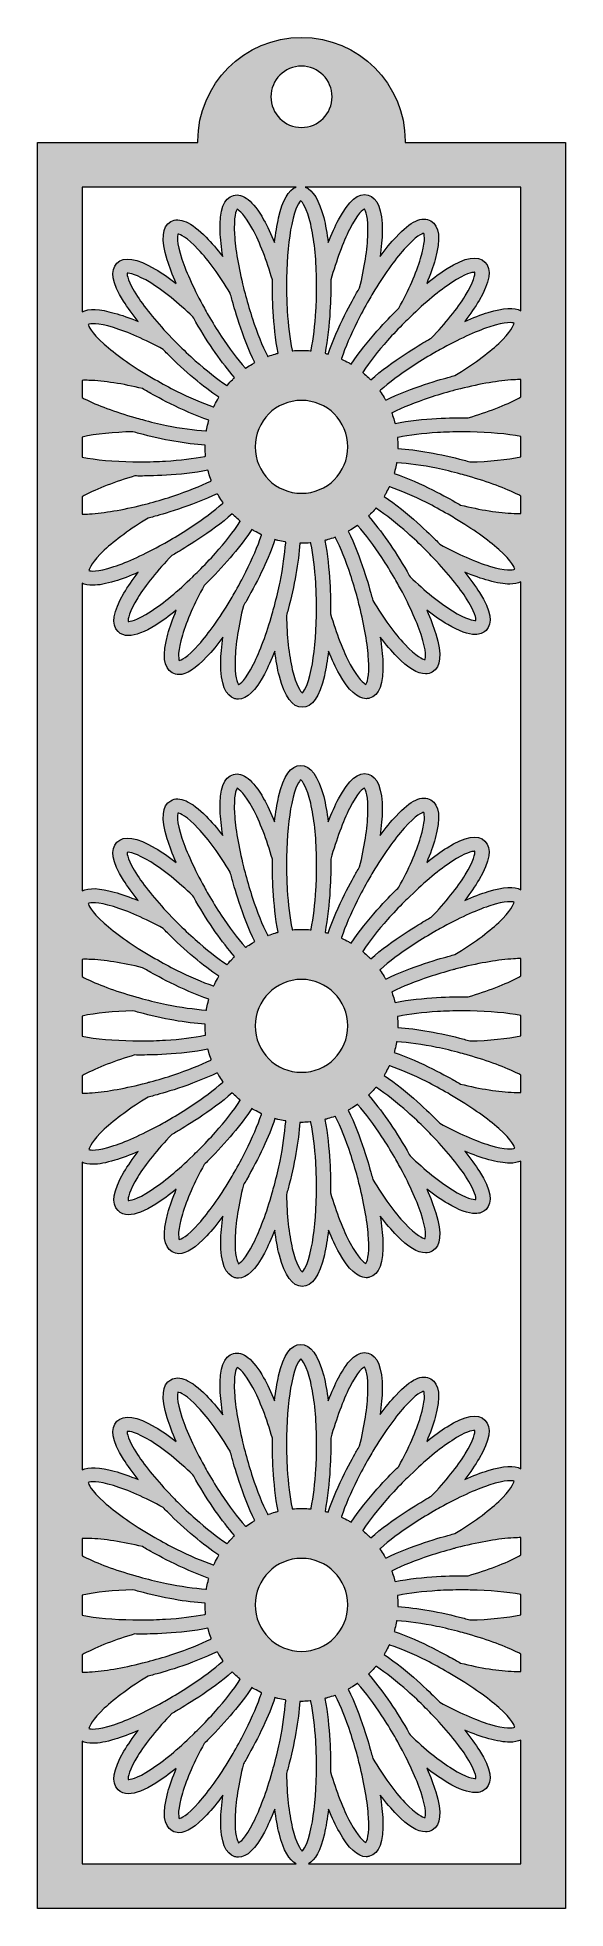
# Model space of a CAD drawing. Header units: inches. Extents: x 0.9 to 7.6, y -17.3 to 6.3.
import ezdxf

# ---------------------------------------------------------------- set-up
doc = ezdxf.new("R2010")
doc.units = ezdxf.units.IN
doc.header["$MEASUREMENT"] = 0
doc.layers.add('Layer 1', color=7, linetype='Continuous')

msp = doc.modelspace()

# ---------------------------------------------------------------- hatches: boundary and pattern name
at = {"layer": 'Layer 1', "true_color": 0x231f20}
h = msp.add_hatch(color=250, dxfattribs=at)
h.dxf.hatch_style = 2
edge = h.paths.add_edge_path()
edge.add_spline(control_points=[(5.566, 4.971), (5.566, 4.977), (5.566, 4.982), (5.566, 4.987), (5.566, 5.71), (4.98, 6.296), (4.257, 6.296), (3.534, 6.296), (2.948, 5.71), (2.948, 4.987), (2.948, 4.982), (2.948, 4.977), (2.948, 4.971), (2.948, 4.971), (0.921, 4.971), (0.921, 4.971), (0.921, 4.971), (0.921, -17.31), (0.921, -17.31), (0.921, -17.31), (7.593, -17.31), (7.593, -17.31), (7.593, -17.31), (7.593, 4.971), (7.593, 4.971), (7.593, 4.971), (5.566, 4.971), (5.566, 4.971)], knot_values=[0, 0, 0, 0, 1, 1, 1, 2, 2, 2, 3, 3, 3, 4, 4, 4, 5, 5, 5, 6, 6, 6, 7, 7, 7, 8, 8, 8, 9, 9, 9, 9], degree=3, periodic=1)
edge = h.paths.add_edge_path()
edge.add_spline(control_points=[(4.257, 5.934), (4.47, 5.934), (4.643, 5.761), (4.643, 5.547), (4.643, 5.334), (4.47, 5.161), (4.257, 5.161), (4.044, 5.161), (3.871, 5.334), (3.871, 5.547), (3.871, 5.761), (4.044, 5.934), (4.257, 5.934)], knot_values=[0, 0, 0, 0, 1, 1, 1, 2, 2, 2, 3, 3, 3, 4, 4, 4, 4], degree=3, periodic=1)
edge = h.paths.add_edge_path()
edge.add_spline(control_points=[(4.627, 3.236), (4.699, 3.489), (4.78, 3.708), (4.864, 3.874), (4.968, 4.081), (5.034, 4.124), (5.052, 4.132), (5.068, 4.112), (5.102, 4.025), (5.096, 3.815), (5.09, 3.626), (5.053, 3.389), (4.991, 3.138), (4.978, 3.116), (4.965, 3.094), (4.952, 3.072), (4.914, 3.004), (4.706, 2.637), (4.592, 2.301), (4.579, 2.305), (4.567, 2.308), (4.554, 2.311), (4.624, 2.659), (4.627, 3.082), (4.627, 3.159), (4.627, 3.185), (4.627, 3.211), (4.627, 3.236)], knot_values=[0, 0, 0, 0, 1, 1, 1, 2, 2, 2, 3, 3, 3, 4, 4, 4, 5, 5, 5, 6, 6, 6, 7, 7, 7, 8, 8, 8, 9, 9, 9, 9], degree=3, periodic=1)
edge = h.paths.add_edge_path()
edge.add_spline(control_points=[(4.552, -0.05), (4.565, -0.047), (4.578, -0.043), (4.59, -0.04), (4.619, -0.031), (4.648, -0.022), (4.676, -0.012), (4.678, -0.011), (4.681, -0.01), (4.684, -0.009), (4.685, -0.011), (4.687, -0.014), (4.688, -0.016), (4.753, -0.147), (4.817, -0.307), (4.875, -0.482), (4.907, -0.577), (4.937, -0.677), (4.964, -0.779), (4.973, -0.812), (4.981, -0.845), (4.989, -0.877), (5.053, -1.132), (5.092, -1.362), (5.103, -1.548), (5.117, -1.779), (5.081, -1.85), (5.07, -1.866), (5.045, -1.856), (4.972, -1.798), (4.872, -1.613), (4.783, -1.446), (4.696, -1.222), (4.624, -0.974), (4.625, -0.949), (4.625, -0.923), (4.625, -0.897), (4.625, -0.82), (4.622, -0.398), (4.552, -0.05)], knot_values=[0, 0, 0, 0, 1, 1, 1, 2, 2, 2, 3, 3, 3, 4, 4, 4, 5, 5, 5, 6, 6, 6, 7, 7, 7, 8, 8, 8, 9, 9, 9, 10, 10, 10, 11, 11, 11, 12, 12, 12, 13, 13, 13, 13], degree=3, periodic=1)
edge = h.paths.add_edge_path()
edge.add_spline(control_points=[(4.847, 0.067), (4.859, 0.073), (4.87, 0.08), (4.881, 0.086), (4.907, 0.102), (4.932, 0.119), (4.957, 0.136), (4.959, 0.138), (4.962, 0.139), (4.964, 0.141), (4.966, 0.139), (4.968, 0.137), (4.97, 0.134), (5.067, 0.025), (5.17, -0.113), (5.271, -0.267), (5.327, -0.351), (5.382, -0.439), (5.435, -0.531), (5.452, -0.561), (5.468, -0.59), (5.484, -0.619), (5.612, -0.849), (5.709, -1.061), (5.768, -1.238), (5.841, -1.458), (5.824, -1.535), (5.817, -1.553), (5.791, -1.551), (5.706, -1.513), (5.561, -1.36), (5.432, -1.222), (5.291, -1.029), (5.157, -0.807), (5.151, -0.783), (5.144, -0.758), (5.137, -0.733), (5.117, -0.658), (5.005, -0.251), (4.847, 0.067)], knot_values=[0, 0, 0, 0, 1, 1, 1, 2, 2, 2, 3, 3, 3, 4, 4, 4, 5, 5, 5, 6, 6, 6, 7, 7, 7, 8, 8, 8, 9, 9, 9, 10, 10, 10, 11, 11, 11, 12, 12, 12, 13, 13, 13, 13], degree=3, periodic=1)
edge = h.paths.add_edge_path()
edge.add_spline(control_points=[(5.628, -0.508), (5.615, -0.486), (5.603, -0.464), (5.59, -0.441), (5.432, -0.168), (5.26, 0.077), (5.102, 0.256), (5.111, 0.265), (5.121, 0.274), (5.13, 0.284), (5.151, 0.305), (5.171, 0.328), (5.19, 0.351), (5.192, 0.353), (5.194, 0.355), (5.196, 0.358), (5.199, 0.356), (5.201, 0.355), (5.204, 0.353), (5.326, 0.272), (5.461, 0.166), (5.599, 0.043), (5.674, -0.023), (5.75, -0.095), (5.825, -0.17), (5.849, -0.194), (5.872, -0.218), (5.895, -0.242), (6.078, -0.431), (6.227, -0.611), (6.329, -0.766), (6.457, -0.96), (6.461, -1.039), (6.459, -1.058), (6.433, -1.062), (6.341, -1.048), (6.162, -0.937), (6.001, -0.838), (5.814, -0.687), (5.628, -0.508)], knot_values=[0, 0, 0, 0, 1, 1, 1, 2, 2, 2, 3, 3, 3, 4, 4, 4, 5, 5, 5, 6, 6, 6, 7, 7, 7, 8, 8, 8, 9, 9, 9, 10, 10, 10, 11, 11, 11, 12, 12, 12, 13, 13, 13, 13], degree=3, periodic=1)
edge = h.paths.add_edge_path()
edge.add_spline(control_points=[(5.951, -0.043), (5.896, 0.012), (5.596, 0.308), (5.3, 0.505), (5.307, 0.516), (5.313, 0.527), (5.32, 0.539), (5.334, 0.565), (5.348, 0.591), (5.361, 0.619), (5.362, 0.622), (5.363, 0.625), (5.365, 0.627), (5.368, 0.626), (5.37, 0.625), (5.373, 0.625), (5.512, 0.578), (5.67, 0.51), (5.834, 0.428), (5.924, 0.383), (6.016, 0.333), (6.108, 0.28), (6.137, 0.263), (6.166, 0.246), (6.195, 0.229), (6.42, 0.094), (6.611, -0.041), (6.749, -0.165), (6.923, -0.319), (6.947, -0.394), (6.95, -0.413), (6.926, -0.424), (6.834, -0.435), (6.632, -0.374), (6.452, -0.319), (6.232, -0.222), (6.005, -0.098), (5.988, -0.08), (5.97, -0.061), (5.951, -0.043)], knot_values=[0, 0, 0, 0, 1, 1, 1, 2, 2, 2, 3, 3, 3, 4, 4, 4, 5, 5, 5, 6, 6, 6, 7, 7, 7, 8, 8, 8, 9, 9, 9, 10, 10, 10, 11, 11, 11, 12, 12, 12, 13, 13, 13, 13], degree=3, periodic=1)
edge = h.paths.add_edge_path()
edge.add_spline(control_points=[(5.321, 1.721), (5.315, 1.733), (5.308, 1.744), (5.301, 1.755), (5.286, 1.781), (5.269, 1.806), (5.252, 1.831), (5.25, 1.833), (5.248, 1.836), (5.247, 1.838), (5.249, 1.84), (5.251, 1.842), (5.254, 1.844), (5.363, 1.941), (5.501, 2.044), (5.655, 2.145), (5.739, 2.201), (5.827, 2.256), (5.919, 2.309), (5.949, 2.326), (5.978, 2.342), (6.007, 2.358), (6.237, 2.486), (6.449, 2.583), (6.625, 2.642), (6.846, 2.715), (6.923, 2.698), (6.941, 2.691), (6.939, 2.665), (6.901, 2.58), (6.748, 2.435), (6.61, 2.306), (6.416, 2.165), (6.195, 2.031), (6.171, 2.025), (6.146, 2.018), (6.121, 2.011), (6.046, 1.991), (5.639, 1.879), (5.321, 1.721)], knot_values=[0, 0, 0, 0, 1, 1, 1, 2, 2, 2, 3, 3, 3, 4, 4, 4, 5, 5, 5, 6, 6, 6, 7, 7, 7, 8, 8, 8, 9, 9, 9, 10, 10, 10, 11, 11, 11, 12, 12, 12, 13, 13, 13, 13], degree=3, periodic=1)
edge = h.paths.add_edge_path()
edge.add_spline(control_points=[(5.896, 2.502), (5.874, 2.489), (5.852, 2.477), (5.829, 2.464), (5.762, 2.425), (5.398, 2.211), (5.131, 1.976), (5.122, 1.986), (5.113, 1.995), (5.104, 2.004), (5.082, 2.025), (5.06, 2.045), (5.037, 2.064), (5.035, 2.066), (5.032, 2.068), (5.03, 2.07), (5.032, 2.073), (5.033, 2.075), (5.035, 2.078), (5.116, 2.2), (5.222, 2.335), (5.344, 2.473), (5.411, 2.548), (5.483, 2.624), (5.558, 2.699), (5.582, 2.723), (5.606, 2.746), (5.63, 2.769), (5.819, 2.952), (5.999, 3.101), (6.154, 3.203), (6.332, 3.32), (6.413, 3.333), (6.44, 3.333), (6.442, 3.333), (6.444, 3.333), (6.446, 3.333), (6.45, 3.307), (6.436, 3.215), (6.325, 3.036), (6.226, 2.875), (6.075, 2.688), (5.896, 2.502)], knot_values=[0, 0, 0, 0, 1, 1, 1, 2, 2, 2, 3, 3, 3, 4, 4, 4, 5, 5, 5, 6, 6, 6, 7, 7, 7, 8, 8, 8, 9, 9, 9, 10, 10, 10, 11, 11, 11, 12, 12, 12, 13, 13, 13, 14, 14, 14, 14], degree=3, periodic=1)
edge = h.paths.add_edge_path()
edge.add_spline(control_points=[(5.762, 3.506), (5.707, 3.326), (5.61, 3.106), (5.486, 2.879), (5.467, 2.862), (5.449, 2.844), (5.431, 2.825), (5.376, 2.77), (5.08, 2.47), (4.883, 2.174), (4.872, 2.181), (4.861, 2.187), (4.849, 2.194), (4.823, 2.208), (4.796, 2.222), (4.769, 2.235), (4.766, 2.236), (4.763, 2.237), (4.761, 2.239), (4.762, 2.242), (4.762, 2.244), (4.763, 2.247), (4.81, 2.386), (4.878, 2.544), (4.96, 2.708), (5.005, 2.798), (5.055, 2.89), (5.108, 2.982), (5.125, 3.011), (5.142, 3.04), (5.159, 3.069), (5.294, 3.294), (5.429, 3.485), (5.553, 3.623), (5.707, 3.797), (5.782, 3.821), (5.801, 3.824), (5.812, 3.8), (5.823, 3.708), (5.762, 3.506)], knot_values=[0, 0, 0, 0, 1, 1, 1, 2, 2, 2, 3, 3, 3, 4, 4, 4, 5, 5, 5, 6, 6, 6, 7, 7, 7, 8, 8, 8, 9, 9, 9, 10, 10, 10, 11, 11, 11, 12, 12, 12, 13, 13, 13, 13], degree=3, periodic=1)
edge = h.paths.add_edge_path()
edge.add_spline(control_points=[(4.843, 1.131), (4.843, 0.807), (4.581, 0.545), (4.257, 0.545), (3.933, 0.545), (3.671, 0.807), (3.671, 1.131), (3.671, 1.455), (3.933, 1.717), (4.257, 1.717), (4.581, 1.717), (4.843, 1.455), (4.843, 1.131)], knot_values=[0, 0, 0, 0, 1, 1, 1, 2, 2, 2, 3, 3, 3, 4, 4, 4, 4], degree=3, periodic=1)
edge = h.paths.add_edge_path()
edge.add_spline(control_points=[(4.446, -0.897), (4.446, -0.931), (4.445, -0.965), (4.445, -0.998), (4.44, -1.261), (4.419, -1.494), (4.381, -1.676), (4.334, -1.903), (4.281, -1.961), (4.266, -1.974), (4.245, -1.958), (4.189, -1.884), (4.141, -1.678), (4.098, -1.495), (4.072, -1.256), (4.067, -0.998), (4.074, -0.973), (4.081, -0.948), (4.087, -0.923), (4.169, -0.619), (4.221, -0.324), (4.236, -0.086), (4.243, -0.086), (4.25, -0.086), (4.257, -0.086), (4.263, -0.086), (4.269, -0.086), (4.276, -0.086), (4.306, -0.085), (4.336, -0.084), (4.365, -0.081), (4.369, -0.081), (4.372, -0.081), (4.375, -0.08), (4.375, -0.083), (4.376, -0.086), (4.376, -0.089), (4.405, -0.232), (4.426, -0.403), (4.437, -0.587), (4.443, -0.687), (4.446, -0.791), (4.446, -0.897)], knot_values=[0, 0, 0, 0, 1, 1, 1, 2, 2, 2, 3, 3, 3, 4, 4, 4, 5, 5, 5, 6, 6, 6, 7, 7, 7, 8, 8, 8, 9, 9, 9, 10, 10, 10, 11, 11, 11, 12, 12, 12, 13, 13, 13, 14, 14, 14, 14], degree=3, periodic=1)
edge = h.paths.add_edge_path()
edge.add_spline(control_points=[(3.962, 2.312), (3.949, 2.309), (3.937, 2.305), (3.924, 2.302), (3.895, 2.293), (3.866, 2.284), (3.838, 2.274), (3.835, 2.273), (3.833, 2.272), (3.83, 2.271), (3.828, 2.273), (3.827, 2.276), (3.826, 2.278), (3.761, 2.409), (3.697, 2.569), (3.639, 2.744), (3.607, 2.839), (3.577, 2.939), (3.55, 3.041), (3.541, 3.074), (3.533, 3.107), (3.524, 3.139), (3.461, 3.394), (3.422, 3.624), (3.411, 3.81), (3.397, 4.041), (3.433, 4.112), (3.444, 4.128), (3.469, 4.118), (3.542, 4.06), (3.642, 3.874), (3.731, 3.708), (3.818, 3.484), (3.889, 3.236), (3.889, 3.211), (3.889, 3.185), (3.889, 3.159), (3.889, 3.082), (3.892, 2.66), (3.962, 2.312)], knot_values=[0, 0, 0, 0, 1, 1, 1, 2, 2, 2, 3, 3, 3, 4, 4, 4, 5, 5, 5, 6, 6, 6, 7, 7, 7, 8, 8, 8, 9, 9, 9, 10, 10, 10, 11, 11, 11, 12, 12, 12, 13, 13, 13, 13], degree=3, periodic=1)
edge = h.paths.add_edge_path()
edge.add_spline(control_points=[(3.666, 2.195), (3.655, 2.188), (3.643, 2.182), (3.632, 2.175), (3.607, 2.16), (3.582, 2.143), (3.557, 2.126), (3.555, 2.124), (3.552, 2.123), (3.55, 2.121), (3.548, 2.123), (3.546, 2.125), (3.544, 2.128), (3.447, 2.237), (3.344, 2.375), (3.243, 2.529), (3.187, 2.613), (3.132, 2.701), (3.079, 2.793), (3.062, 2.823), (3.046, 2.852), (3.03, 2.881), (2.902, 3.111), (2.805, 3.323), (2.746, 3.499), (2.673, 3.72), (2.69, 3.797), (2.697, 3.815), (2.723, 3.813), (2.808, 3.775), (2.953, 3.622), (3.082, 3.484), (3.223, 3.291), (3.357, 3.069), (3.363, 3.045), (3.37, 3.02), (3.377, 2.995), (3.397, 2.92), (3.509, 2.513), (3.666, 2.195)], knot_values=[0, 0, 0, 0, 1, 1, 1, 2, 2, 2, 3, 3, 3, 4, 4, 4, 5, 5, 5, 6, 6, 6, 7, 7, 7, 8, 8, 8, 9, 9, 9, 10, 10, 10, 11, 11, 11, 12, 12, 12, 13, 13, 13, 13], degree=3, periodic=1)
edge = h.paths.add_edge_path()
edge.add_spline(control_points=[(2.886, 2.77), (2.899, 2.748), (2.911, 2.726), (2.924, 2.703), (3.082, 2.43), (3.254, 2.185), (3.412, 2.006), (3.403, 1.997), (3.393, 1.987), (3.384, 1.978), (3.363, 1.957), (3.343, 1.934), (3.324, 1.911), (3.322, 1.909), (3.319, 1.906), (3.317, 1.904), (3.315, 1.906), (3.313, 1.907), (3.31, 1.909), (3.188, 1.99), (3.053, 2.096), (2.915, 2.218), (2.84, 2.285), (2.764, 2.357), (2.689, 2.432), (2.665, 2.456), (2.642, 2.48), (2.619, 2.504), (2.436, 2.693), (2.287, 2.873), (2.185, 3.028), (2.057, 3.222), (2.053, 3.301), (2.055, 3.32), (2.081, 3.324), (2.173, 3.31), (2.352, 3.199), (2.512, 3.1), (2.7, 2.949), (2.886, 2.77)], knot_values=[0, 0, 0, 0, 1, 1, 1, 2, 2, 2, 3, 3, 3, 4, 4, 4, 5, 5, 5, 6, 6, 6, 7, 7, 7, 8, 8, 8, 9, 9, 9, 10, 10, 10, 11, 11, 11, 12, 12, 12, 13, 13, 13, 13], degree=3, periodic=1)
edge = h.paths.add_edge_path()
edge.add_spline(control_points=[(2.563, 2.305), (2.785, 2.082), (3.015, 1.889), (3.214, 1.758), (3.207, 1.746), (3.201, 1.735), (3.194, 1.723), (3.179, 1.697), (3.166, 1.67), (3.153, 1.643), (3.152, 1.64), (3.151, 1.637), (3.149, 1.635), (3.146, 1.636), (3.144, 1.636), (3.141, 1.637), (3.002, 1.684), (2.844, 1.752), (2.68, 1.834), (2.59, 1.879), (2.498, 1.929), (2.406, 1.982), (2.377, 1.999), (2.348, 2.016), (2.319, 2.033), (2.094, 2.168), (1.903, 2.303), (1.764, 2.427), (1.591, 2.581), (1.567, 2.656), (1.563, 2.675), (1.588, 2.686), (1.68, 2.697), (1.882, 2.636), (2.062, 2.581), (2.282, 2.484), (2.509, 2.36), (2.526, 2.341), (2.544, 2.323), (2.563, 2.305)], knot_values=[0, 0, 0, 0, 1, 1, 1, 2, 2, 2, 3, 3, 3, 4, 4, 4, 5, 5, 5, 6, 6, 6, 7, 7, 7, 8, 8, 8, 9, 9, 9, 10, 10, 10, 11, 11, 11, 12, 12, 12, 13, 13, 13, 13], degree=3, periodic=1)
edge = h.paths.add_edge_path()
edge.add_spline(control_points=[(3.193, 0.54), (3.199, 0.529), (3.206, 0.518), (3.212, 0.507), (3.228, 0.481), (3.245, 0.456), (3.262, 0.431), (3.264, 0.429), (3.265, 0.426), (3.267, 0.424), (3.265, 0.422), (3.263, 0.42), (3.26, 0.418), (3.151, 0.321), (3.013, 0.218), (2.859, 0.117), (2.775, 0.061), (2.687, 0.006), (2.595, -0.047), (2.565, -0.064), (2.536, -0.08), (2.507, -0.096), (2.277, -0.224), (2.065, -0.321), (1.888, -0.38), (1.668, -0.453), (1.591, -0.436), (1.573, -0.429), (1.575, -0.403), (1.612, -0.318), (1.766, -0.173), (1.904, -0.044), (2.097, 0.097), (2.319, 0.231), (2.343, 0.237), (2.368, 0.244), (2.393, 0.251), (2.468, 0.271), (2.875, 0.383), (3.193, 0.54)], knot_values=[0, 0, 0, 0, 1, 1, 1, 2, 2, 2, 3, 3, 3, 4, 4, 4, 5, 5, 5, 6, 6, 6, 7, 7, 7, 8, 8, 8, 9, 9, 9, 10, 10, 10, 11, 11, 11, 12, 12, 12, 13, 13, 13, 13], degree=3, periodic=1)
edge = h.paths.add_edge_path()
edge.add_spline(control_points=[(2.618, -0.24), (2.64, -0.227), (2.662, -0.215), (2.685, -0.202), (2.752, -0.163), (3.116, 0.051), (3.383, 0.286), (3.392, 0.276), (3.401, 0.267), (3.41, 0.258), (3.432, 0.237), (3.454, 0.217), (3.477, 0.198), (3.479, 0.196), (3.481, 0.193), (3.484, 0.192), (3.482, 0.189), (3.481, 0.187), (3.479, 0.184), (3.398, 0.062), (3.292, -0.073), (3.169, -0.211), (3.103, -0.286), (3.031, -0.362), (2.956, -0.437), (2.932, -0.461), (2.908, -0.484), (2.884, -0.507), (2.695, -0.69), (2.515, -0.839), (2.36, -0.941), (2.166, -1.069), (2.087, -1.073), (2.068, -1.071), (2.064, -1.045), (2.078, -0.953), (2.189, -0.774), (2.288, -0.613), (2.439, -0.426), (2.618, -0.24)], knot_values=[0, 0, 0, 0, 1, 1, 1, 2, 2, 2, 3, 3, 3, 4, 4, 4, 5, 5, 5, 6, 6, 6, 7, 7, 7, 8, 8, 8, 9, 9, 9, 10, 10, 10, 11, 11, 11, 12, 12, 12, 13, 13, 13, 13], degree=3, periodic=1)
edge = h.paths.add_edge_path()
edge.add_spline(control_points=[(2.752, -1.244), (2.807, -1.064), (2.904, -0.844), (3.028, -0.617), (3.046, -0.6), (3.065, -0.582), (3.083, -0.563), (3.306, -0.341), (3.498, -0.111), (3.63, 0.088), (3.641, 0.081), (3.653, 0.075), (3.664, 0.068), (3.691, 0.054), (3.717, 0.04), (3.745, 0.027), (3.748, 0.026), (3.75, 0.025), (3.753, 0.023), (3.752, 0.02), (3.751, 0.018), (3.751, 0.015), (3.704, -0.124), (3.636, -0.282), (3.554, -0.446), (3.509, -0.536), (3.459, -0.628), (3.406, -0.72), (3.389, -0.749), (3.372, -0.778), (3.355, -0.807), (3.22, -1.032), (3.085, -1.223), (2.961, -1.362), (2.807, -1.535), (2.732, -1.559), (2.713, -1.563), (2.702, -1.538), (2.691, -1.446), (2.752, -1.244)], knot_values=[0, 0, 0, 0, 1, 1, 1, 2, 2, 2, 3, 3, 3, 4, 4, 4, 5, 5, 5, 6, 6, 6, 7, 7, 7, 8, 8, 8, 9, 9, 9, 10, 10, 10, 11, 11, 11, 12, 12, 12, 13, 13, 13, 13], degree=3, periodic=1)
edge = h.paths.add_edge_path()
edge.add_spline(control_points=[(3.418, -1.553), (3.424, -1.364), (3.461, -1.127), (3.523, -0.876), (3.536, -0.854), (3.549, -0.832), (3.561, -0.81), (3.719, -0.537), (3.846, -0.265), (3.922, -0.039), (3.934, -0.043), (3.947, -0.046), (3.96, -0.049), (3.989, -0.057), (4.018, -0.063), (4.048, -0.068), (4.051, -0.068), (4.054, -0.069), (4.057, -0.07), (4.057, -0.073), (4.057, -0.075), (4.057, -0.078), (4.047, -0.224), (4.023, -0.394), (3.986, -0.575), (3.966, -0.673), (3.942, -0.775), (3.914, -0.877), (3.905, -0.91), (3.896, -0.942), (3.887, -0.974), (3.815, -1.227), (3.734, -1.446), (3.65, -1.612), (3.546, -1.819), (3.48, -1.862), (3.462, -1.87), (3.446, -1.85), (3.412, -1.763), (3.418, -1.553)], knot_values=[0, 0, 0, 0, 1, 1, 1, 2, 2, 2, 3, 3, 3, 4, 4, 4, 5, 5, 5, 6, 6, 6, 7, 7, 7, 8, 8, 8, 9, 9, 9, 10, 10, 10, 11, 11, 11, 12, 12, 12, 13, 13, 13, 13], degree=3, periodic=1)
edge = h.paths.add_edge_path()
edge.add_spline(control_points=[(4.439, 2.848), (4.428, 2.665), (4.408, 2.494), (4.379, 2.351), (4.378, 2.348), (4.378, 2.345), (4.377, 2.342), (4.374, 2.343), (4.371, 2.343), (4.368, 2.343), (4.338, 2.346), (4.308, 2.347), (4.278, 2.348), (4.271, 2.348), (4.264, 2.348), (4.257, 2.348), (4.251, 2.348), (4.244, 2.348), (4.238, 2.348), (4.208, 2.347), (4.178, 2.346), (4.148, 2.343), (4.145, 2.343), (4.142, 2.343), (4.139, 2.342), (4.139, 2.345), (4.138, 2.348), (4.137, 2.351), (4.109, 2.494), (4.088, 2.665), (4.077, 2.849), (4.071, 2.949), (4.068, 3.053), (4.068, 3.159), (4.068, 3.193), (4.069, 3.227), (4.069, 3.26), (4.074, 3.523), (4.095, 3.755), (4.133, 3.938), (4.18, 4.165), (4.233, 4.223), (4.248, 4.236), (4.269, 4.22), (4.324, 4.146), (4.373, 3.94), (4.416, 3.757), (4.442, 3.518), (4.447, 3.259), (4.448, 3.226), (4.448, 3.193), (4.448, 3.159), (4.448, 3.053), (4.445, 2.949), (4.439, 2.848)], knot_values=[0, 0, 0, 0, 1, 1, 1, 2, 2, 2, 3, 3, 3, 4, 4, 4, 5, 5, 5, 6, 6, 6, 7, 7, 7, 8, 8, 8, 9, 9, 9, 10, 10, 10, 11, 11, 11, 12, 12, 12, 13, 13, 13, 14, 14, 14, 15, 15, 15, 16, 16, 16, 17, 17, 17, 18, 18, 18, 18], degree=3, periodic=1)
edge = h.paths.add_edge_path()
edge.add_spline(control_points=[(1.485, 4.407), (1.485, 4.407), (4.189, 4.407), (4.189, 4.407), (4.092, 4.372), (4.019, 4.244), (3.968, 4.02), (3.947, 3.93), (3.929, 3.824), (3.917, 3.707), (3.872, 3.815), (3.826, 3.913), (3.779, 3.997), (3.646, 4.232), (3.517, 4.335), (3.397, 4.303), (3.275, 4.27), (3.22, 4.121), (3.23, 3.847), (3.233, 3.754), (3.244, 3.647), (3.262, 3.531), (3.191, 3.624), (3.121, 3.707), (3.054, 3.775), (2.864, 3.968), (2.713, 4.034), (2.605, 3.972), (2.496, 3.909), (2.482, 3.751), (2.562, 3.489), (2.589, 3.399), (2.627, 3.299), (2.674, 3.192), (2.582, 3.264), (2.493, 3.325), (2.41, 3.374), (2.177, 3.511), (2.014, 3.536), (1.926, 3.448), (1.837, 3.358), (1.864, 3.202), (2.009, 2.97), (2.059, 2.89), (2.121, 2.804), (2.195, 2.712), (2.087, 2.757), (1.985, 2.794), (1.893, 2.819), (1.707, 2.871), (1.571, 2.876), (1.485, 2.836), (1.485, 2.836), (1.485, 4.407), (1.485, 4.407)], knot_values=[0, 0, 0, 0, 1, 1, 1, 2, 2, 2, 3, 3, 3, 4, 4, 4, 5, 5, 5, 6, 6, 6, 7, 7, 7, 8, 8, 8, 9, 9, 9, 10, 10, 10, 11, 11, 11, 12, 12, 12, 13, 13, 13, 14, 14, 14, 15, 15, 15, 16, 16, 16, 17, 17, 17, 18, 18, 18, 18], degree=3, periodic=1)
edge = h.paths.add_edge_path()
edge.add_spline(control_points=[(1.485, 1.97), (1.512, 1.971), (1.541, 1.971), (1.573, 1.97), (1.762, 1.964), (1.999, 1.927), (2.25, 1.865), (2.272, 1.852), (2.294, 1.839), (2.316, 1.826), (2.384, 1.788), (2.751, 1.58), (3.087, 1.466), (3.083, 1.453), (3.08, 1.441), (3.077, 1.428), (3.069, 1.399), (3.063, 1.37), (3.058, 1.34), (3.057, 1.337), (3.057, 1.334), (3.056, 1.331), (3.053, 1.331), (3.051, 1.331), (3.048, 1.331), (2.902, 1.341), (2.732, 1.365), (2.551, 1.402), (2.453, 1.422), (2.351, 1.446), (2.249, 1.474), (2.216, 1.482), (2.184, 1.491), (2.152, 1.501), (1.899, 1.573), (1.68, 1.654), (1.514, 1.738), (1.504, 1.742), (1.494, 1.747), (1.485, 1.752), (1.485, 1.752), (1.485, 1.97), (1.485, 1.97)], knot_values=[0, 0, 0, 0, 1, 1, 1, 2, 2, 2, 3, 3, 3, 4, 4, 4, 5, 5, 5, 6, 6, 6, 7, 7, 7, 8, 8, 8, 9, 9, 9, 10, 10, 10, 11, 11, 11, 12, 12, 12, 13, 13, 13, 14, 14, 14, 14], degree=3, periodic=1)
edge = h.paths.add_edge_path()
edge.add_spline(control_points=[(1.485, 1.255), (1.663, 1.293), (1.887, 1.316), (2.128, 1.321), (2.153, 1.314), (2.178, 1.307), (2.203, 1.3), (2.507, 1.219), (2.802, 1.167), (3.04, 1.152), (3.04, 1.145), (3.04, 1.138), (3.04, 1.131), (3.04, 1.125), (3.04, 1.119), (3.04, 1.113), (3.041, 1.082), (3.042, 1.052), (3.045, 1.022), (3.045, 1.019), (3.045, 1.016), (3.046, 1.013), (3.043, 1.013), (3.04, 1.012), (3.037, 1.011), (2.894, 0.983), (2.723, 0.962), (2.539, 0.951), (2.439, 0.945), (2.335, 0.942), (2.229, 0.942), (2.195, 0.942), (2.161, 0.943), (2.128, 0.943), (1.882, 0.947), (1.662, 0.967), (1.485, 1), (1.485, 1), (1.485, 1.255), (1.485, 1.255)], knot_values=[0, 0, 0, 0, 1, 1, 1, 2, 2, 2, 3, 3, 3, 4, 4, 4, 5, 5, 5, 6, 6, 6, 7, 7, 7, 8, 8, 8, 9, 9, 9, 10, 10, 10, 11, 11, 11, 12, 12, 12, 13, 13, 13, 13], degree=3, periodic=1)
edge = h.paths.add_edge_path()
edge.add_spline(control_points=[(1.485, 0.5), (1.494, 0.505), (1.504, 0.51), (1.513, 0.516), (1.68, 0.605), (1.904, 0.692), (2.152, 0.764), (2.177, 0.763), (2.203, 0.763), (2.229, 0.763), (2.306, 0.763), (2.728, 0.766), (3.076, 0.836), (3.079, 0.823), (3.083, 0.811), (3.086, 0.798), (3.095, 0.769), (3.104, 0.74), (3.114, 0.712), (3.115, 0.709), (3.116, 0.707), (3.117, 0.704), (3.115, 0.702), (3.112, 0.701), (3.11, 0.7), (2.979, 0.635), (2.819, 0.571), (2.644, 0.513), (2.549, 0.481), (2.449, 0.451), (2.347, 0.424), (2.34, 0.422), (2.333, 0.42), (2.326, 0.418), (2.3, 0.412), (2.275, 0.405), (2.249, 0.399), (1.994, 0.335), (1.764, 0.296), (1.578, 0.285), (1.544, 0.283), (1.513, 0.282), (1.485, 0.282), (1.485, 0.282), (1.485, 0.5), (1.485, 0.5)], knot_values=[0, 0, 0, 0, 1, 1, 1, 2, 2, 2, 3, 3, 3, 4, 4, 4, 5, 5, 5, 6, 6, 6, 7, 7, 7, 8, 8, 8, 9, 9, 9, 10, 10, 10, 11, 11, 11, 12, 12, 12, 13, 13, 13, 14, 14, 14, 15, 15, 15, 15], degree=3, periodic=1)
edge = h.paths.add_edge_path()
edge.add_spline(control_points=[(1.485, -5.335), (1.512, -5.334), (1.541, -5.334), (1.573, -5.335), (1.762, -5.341), (1.999, -5.378), (2.25, -5.44), (2.272, -5.453), (2.294, -5.466), (2.316, -5.478), (2.384, -5.517), (2.751, -5.725), (3.087, -5.839), (3.083, -5.852), (3.08, -5.864), (3.077, -5.877), (3.069, -5.906), (3.063, -5.935), (3.058, -5.965), (3.057, -5.968), (3.057, -5.971), (3.056, -5.974), (3.053, -5.974), (3.051, -5.974), (3.048, -5.974), (2.902, -5.964), (2.732, -5.94), (2.551, -5.903), (2.453, -5.883), (2.351, -5.859), (2.249, -5.831), (2.216, -5.822), (2.184, -5.813), (2.152, -5.804), (1.899, -5.732), (1.68, -5.651), (1.514, -5.567), (1.504, -5.562), (1.494, -5.558), (1.485, -5.553), (1.485, -5.553), (1.485, -5.335), (1.485, -5.335)], knot_values=[0, 0, 0, 0, 1, 1, 1, 2, 2, 2, 3, 3, 3, 4, 4, 4, 5, 5, 5, 6, 6, 6, 7, 7, 7, 8, 8, 8, 9, 9, 9, 10, 10, 10, 11, 11, 11, 12, 12, 12, 13, 13, 13, 14, 14, 14, 14], degree=3, periodic=1)
edge = h.paths.add_edge_path()
edge.add_spline(control_points=[(3.962, -4.993), (3.949, -4.996), (3.937, -5), (3.924, -5.003), (3.895, -5.012), (3.866, -5.021), (3.838, -5.031), (3.835, -5.032), (3.833, -5.033), (3.83, -5.034), (3.828, -5.032), (3.827, -5.029), (3.826, -5.027), (3.761, -4.896), (3.697, -4.736), (3.639, -4.561), (3.607, -4.466), (3.577, -4.366), (3.55, -4.264), (3.541, -4.231), (3.533, -4.198), (3.524, -4.166), (3.461, -3.911), (3.422, -3.681), (3.411, -3.495), (3.397, -3.264), (3.433, -3.193), (3.444, -3.177), (3.469, -3.187), (3.542, -3.245), (3.642, -3.43), (3.731, -3.597), (3.818, -3.821), (3.889, -4.069), (3.889, -4.094), (3.889, -4.12), (3.889, -4.146), (3.889, -4.223), (3.892, -4.645), (3.962, -4.993)], knot_values=[0, 0, 0, 0, 1, 1, 1, 2, 2, 2, 3, 3, 3, 4, 4, 4, 5, 5, 5, 6, 6, 6, 7, 7, 7, 8, 8, 8, 9, 9, 9, 10, 10, 10, 11, 11, 11, 12, 12, 12, 13, 13, 13, 13], degree=3, periodic=1)
edge = h.paths.add_edge_path()
edge.add_spline(control_points=[(4.257, -5.588), (4.581, -5.588), (4.843, -5.85), (4.843, -6.174), (4.843, -6.498), (4.581, -6.76), (4.257, -6.76), (3.933, -6.76), (3.671, -6.498), (3.671, -6.174), (3.671, -5.85), (3.933, -5.588), (4.257, -5.588)], knot_values=[0, 0, 0, 0, 1, 1, 1, 2, 2, 2, 3, 3, 3, 4, 4, 4, 4], degree=3, periodic=1)
edge = h.paths.add_edge_path()
edge.add_spline(control_points=[(4.068, -4.146), (4.068, -4.112), (4.069, -4.078), (4.069, -4.045), (4.074, -3.782), (4.095, -3.549), (4.133, -3.367), (4.18, -3.14), (4.233, -3.082), (4.248, -3.069), (4.269, -3.085), (4.324, -3.159), (4.373, -3.365), (4.416, -3.548), (4.442, -3.787), (4.447, -4.045), (4.448, -4.079), (4.448, -4.112), (4.448, -4.146), (4.448, -4.252), (4.445, -4.356), (4.439, -4.457), (4.428, -4.64), (4.408, -4.811), (4.379, -4.954), (4.378, -4.957), (4.378, -4.96), (4.377, -4.963), (4.374, -4.962), (4.371, -4.962), (4.368, -4.962), (4.338, -4.959), (4.308, -4.958), (4.278, -4.957), (4.271, -4.957), (4.264, -4.957), (4.257, -4.957), (4.251, -4.957), (4.244, -4.957), (4.238, -4.957), (4.208, -4.958), (4.178, -4.959), (4.148, -4.962), (4.145, -4.962), (4.142, -4.962), (4.139, -4.963), (4.139, -4.96), (4.138, -4.957), (4.137, -4.954), (4.109, -4.811), (4.088, -4.64), (4.077, -4.456), (4.071, -4.356), (4.068, -4.252), (4.068, -4.146)], knot_values=[0, 0, 0, 0, 1, 1, 1, 2, 2, 2, 3, 3, 3, 4, 4, 4, 5, 5, 5, 6, 6, 6, 7, 7, 7, 8, 8, 8, 9, 9, 9, 10, 10, 10, 11, 11, 11, 12, 12, 12, 13, 13, 13, 14, 14, 14, 15, 15, 15, 16, 16, 16, 17, 17, 17, 18, 18, 18, 18], degree=3, periodic=1)
edge = h.paths.add_edge_path()
edge.add_spline(control_points=[(4.627, -4.069), (4.699, -3.816), (4.78, -3.597), (4.864, -3.431), (4.968, -3.224), (5.034, -3.181), (5.052, -3.173), (5.068, -3.193), (5.102, -3.279), (5.096, -3.49), (5.09, -3.679), (5.053, -3.916), (4.991, -4.167), (4.978, -4.189), (4.965, -4.211), (4.952, -4.233), (4.914, -4.301), (4.706, -4.668), (4.592, -5.004), (4.579, -5), (4.567, -4.997), (4.554, -4.994), (4.624, -4.645), (4.627, -4.223), (4.627, -4.146), (4.627, -4.12), (4.627, -4.094), (4.627, -4.069)], knot_values=[0, 0, 0, 0, 1, 1, 1, 2, 2, 2, 3, 3, 3, 4, 4, 4, 5, 5, 5, 6, 6, 6, 7, 7, 7, 8, 8, 8, 9, 9, 9, 9], degree=3, periodic=1)
edge = h.paths.add_edge_path()
edge.add_spline(control_points=[(4.552, -7.355), (4.565, -7.352), (4.578, -7.348), (4.59, -7.344), (4.619, -7.336), (4.648, -7.327), (4.676, -7.317), (4.678, -7.316), (4.681, -7.315), (4.684, -7.314), (4.685, -7.316), (4.687, -7.319), (4.688, -7.321), (4.753, -7.452), (4.817, -7.612), (4.875, -7.787), (4.907, -7.882), (4.937, -7.982), (4.964, -8.084), (4.973, -8.117), (4.981, -8.15), (4.989, -8.182), (5.053, -8.437), (5.092, -8.667), (5.103, -8.853), (5.117, -9.084), (5.081, -9.155), (5.07, -9.171), (5.045, -9.161), (4.972, -9.103), (4.872, -8.917), (4.783, -8.751), (4.696, -8.527), (4.624, -8.279), (4.625, -8.254), (4.625, -8.228), (4.625, -8.202), (4.625, -8.125), (4.622, -7.703), (4.552, -7.355)], knot_values=[0, 0, 0, 0, 1, 1, 1, 2, 2, 2, 3, 3, 3, 4, 4, 4, 5, 5, 5, 6, 6, 6, 7, 7, 7, 8, 8, 8, 9, 9, 9, 10, 10, 10, 11, 11, 11, 12, 12, 12, 13, 13, 13, 13], degree=3, periodic=1)
edge = h.paths.add_edge_path()
edge.add_spline(control_points=[(4.847, -7.238), (4.859, -7.232), (4.87, -7.225), (4.881, -7.218), (4.907, -7.203), (4.932, -7.186), (4.957, -7.169), (4.959, -7.167), (4.962, -7.165), (4.964, -7.164), (4.966, -7.166), (4.968, -7.168), (4.97, -7.171), (5.067, -7.28), (5.17, -7.418), (5.271, -7.572), (5.327, -7.656), (5.382, -7.744), (5.435, -7.836), (5.452, -7.866), (5.468, -7.895), (5.484, -7.924), (5.612, -8.154), (5.709, -8.366), (5.768, -8.542), (5.841, -8.763), (5.824, -8.84), (5.817, -8.858), (5.791, -8.856), (5.706, -8.818), (5.561, -8.665), (5.432, -8.527), (5.291, -8.333), (5.157, -8.112), (5.151, -8.088), (5.144, -8.063), (5.137, -8.038), (5.117, -7.963), (5.005, -7.556), (4.847, -7.238)], knot_values=[0, 0, 0, 0, 1, 1, 1, 2, 2, 2, 3, 3, 3, 4, 4, 4, 5, 5, 5, 6, 6, 6, 7, 7, 7, 8, 8, 8, 9, 9, 9, 10, 10, 10, 11, 11, 11, 12, 12, 12, 13, 13, 13, 13], degree=3, periodic=1)
edge = h.paths.add_edge_path()
edge.add_spline(control_points=[(5.628, -7.813), (5.615, -7.791), (5.603, -7.769), (5.59, -7.746), (5.432, -7.473), (5.26, -7.228), (5.102, -7.049), (5.111, -7.04), (5.121, -7.03), (5.13, -7.021), (5.151, -6.999), (5.171, -6.977), (5.19, -6.954), (5.192, -6.952), (5.194, -6.949), (5.196, -6.947), (5.199, -6.949), (5.201, -6.95), (5.204, -6.952), (5.326, -7.033), (5.461, -7.139), (5.599, -7.262), (5.674, -7.328), (5.75, -7.4), (5.825, -7.475), (5.849, -7.499), (5.872, -7.523), (5.895, -7.547), (6.078, -7.736), (6.227, -7.916), (6.329, -8.071), (6.457, -8.265), (6.461, -8.344), (6.459, -8.363), (6.433, -8.367), (6.341, -8.353), (6.162, -8.242), (6.001, -8.143), (5.814, -7.992), (5.628, -7.813)], knot_values=[0, 0, 0, 0, 1, 1, 1, 2, 2, 2, 3, 3, 3, 4, 4, 4, 5, 5, 5, 6, 6, 6, 7, 7, 7, 8, 8, 8, 9, 9, 9, 10, 10, 10, 11, 11, 11, 12, 12, 12, 13, 13, 13, 13], degree=3, periodic=1)
edge = h.paths.add_edge_path()
edge.add_spline(control_points=[(5.951, -7.348), (5.896, -7.293), (5.596, -6.997), (5.3, -6.8), (5.307, -6.789), (5.313, -6.778), (5.32, -6.766), (5.334, -6.74), (5.348, -6.713), (5.361, -6.686), (5.362, -6.683), (5.363, -6.68), (5.365, -6.678), (5.368, -6.679), (5.37, -6.679), (5.373, -6.68), (5.512, -6.727), (5.67, -6.795), (5.834, -6.877), (5.924, -6.922), (6.016, -6.972), (6.108, -7.025), (6.137, -7.042), (6.166, -7.059), (6.195, -7.076), (6.42, -7.211), (6.611, -7.346), (6.749, -7.47), (6.923, -7.624), (6.947, -7.699), (6.95, -7.718), (6.926, -7.729), (6.834, -7.74), (6.632, -7.679), (6.452, -7.624), (6.232, -7.527), (6.005, -7.403), (5.988, -7.384), (5.97, -7.366), (5.951, -7.348)], knot_values=[0, 0, 0, 0, 1, 1, 1, 2, 2, 2, 3, 3, 3, 4, 4, 4, 5, 5, 5, 6, 6, 6, 7, 7, 7, 8, 8, 8, 9, 9, 9, 10, 10, 10, 11, 11, 11, 12, 12, 12, 13, 13, 13, 13], degree=3, periodic=1)
edge = h.paths.add_edge_path()
edge.add_spline(control_points=[(5.321, -5.583), (5.315, -5.572), (5.308, -5.561), (5.301, -5.55), (5.286, -5.524), (5.269, -5.499), (5.252, -5.474), (5.25, -5.472), (5.248, -5.469), (5.247, -5.467), (5.249, -5.465), (5.251, -5.463), (5.254, -5.461), (5.363, -5.364), (5.501, -5.261), (5.655, -5.16), (5.739, -5.104), (5.827, -5.049), (5.919, -4.996), (5.949, -4.979), (5.978, -4.963), (6.007, -4.947), (6.237, -4.819), (6.449, -4.722), (6.625, -4.663), (6.846, -4.59), (6.923, -4.607), (6.941, -4.614), (6.939, -4.64), (6.901, -4.725), (6.748, -4.869), (6.61, -4.999), (6.416, -5.14), (6.195, -5.274), (6.171, -5.28), (6.146, -5.287), (6.121, -5.294), (6.046, -5.314), (5.639, -5.426), (5.321, -5.583)], knot_values=[0, 0, 0, 0, 1, 1, 1, 2, 2, 2, 3, 3, 3, 4, 4, 4, 5, 5, 5, 6, 6, 6, 7, 7, 7, 8, 8, 8, 9, 9, 9, 10, 10, 10, 11, 11, 11, 12, 12, 12, 13, 13, 13, 13], degree=3, periodic=1)
edge = h.paths.add_edge_path()
edge.add_spline(control_points=[(5.896, -4.803), (5.874, -4.816), (5.852, -4.828), (5.829, -4.841), (5.762, -4.88), (5.398, -5.094), (5.131, -5.328), (5.122, -5.319), (5.113, -5.31), (5.104, -5.301), (5.082, -5.28), (5.06, -5.26), (5.037, -5.241), (5.035, -5.239), (5.032, -5.236), (5.03, -5.234), (5.032, -5.232), (5.033, -5.23), (5.035, -5.227), (5.116, -5.105), (5.222, -4.97), (5.344, -4.832), (5.411, -4.757), (5.483, -4.681), (5.558, -4.606), (5.582, -4.582), (5.606, -4.559), (5.63, -4.536), (5.819, -4.353), (5.999, -4.204), (6.154, -4.102), (6.332, -3.985), (6.413, -3.972), (6.44, -3.972), (6.442, -3.972), (6.444, -3.972), (6.446, -3.972), (6.45, -3.998), (6.436, -4.09), (6.325, -4.269), (6.226, -4.43), (6.075, -4.617), (5.896, -4.803)], knot_values=[0, 0, 0, 0, 1, 1, 1, 2, 2, 2, 3, 3, 3, 4, 4, 4, 5, 5, 5, 6, 6, 6, 7, 7, 7, 8, 8, 8, 9, 9, 9, 10, 10, 10, 11, 11, 11, 12, 12, 12, 13, 13, 13, 14, 14, 14, 14], degree=3, periodic=1)
edge = h.paths.add_edge_path()
edge.add_spline(control_points=[(5.762, -3.799), (5.707, -3.979), (5.61, -4.199), (5.486, -4.426), (5.467, -4.443), (5.449, -4.461), (5.431, -4.48), (5.376, -4.534), (5.08, -4.835), (4.883, -5.131), (4.872, -5.124), (4.861, -5.118), (4.849, -5.111), (4.823, -5.097), (4.796, -5.083), (4.769, -5.07), (4.766, -5.069), (4.763, -5.068), (4.761, -5.066), (4.762, -5.063), (4.762, -5.061), (4.763, -5.058), (4.81, -4.919), (4.878, -4.761), (4.96, -4.597), (5.005, -4.507), (5.055, -4.415), (5.108, -4.323), (5.125, -4.294), (5.142, -4.265), (5.159, -4.236), (5.294, -4.011), (5.429, -3.82), (5.553, -3.681), (5.707, -3.508), (5.782, -3.484), (5.801, -3.48), (5.812, -3.505), (5.823, -3.597), (5.762, -3.799)], knot_values=[0, 0, 0, 0, 1, 1, 1, 2, 2, 2, 3, 3, 3, 4, 4, 4, 5, 5, 5, 6, 6, 6, 7, 7, 7, 8, 8, 8, 9, 9, 9, 10, 10, 10, 11, 11, 11, 12, 12, 12, 13, 13, 13, 13], degree=3, periodic=1)
edge = h.paths.add_edge_path()
edge.add_spline(control_points=[(4.446, -8.202), (4.446, -8.236), (4.445, -8.27), (4.445, -8.303), (4.44, -8.566), (4.419, -8.798), (4.381, -8.98), (4.334, -9.208), (4.281, -9.266), (4.266, -9.279), (4.245, -9.263), (4.189, -9.189), (4.141, -8.983), (4.098, -8.8), (4.072, -8.561), (4.067, -8.302), (4.074, -8.278), (4.081, -8.253), (4.087, -8.228), (4.169, -7.924), (4.221, -7.629), (4.236, -7.391), (4.243, -7.391), (4.25, -7.391), (4.257, -7.391), (4.263, -7.391), (4.269, -7.391), (4.276, -7.391), (4.306, -7.39), (4.336, -7.389), (4.365, -7.386), (4.369, -7.386), (4.372, -7.386), (4.375, -7.385), (4.375, -7.388), (4.376, -7.391), (4.376, -7.394), (4.405, -7.537), (4.426, -7.708), (4.437, -7.892), (4.443, -7.992), (4.446, -8.096), (4.446, -8.202)], knot_values=[0, 0, 0, 0, 1, 1, 1, 2, 2, 2, 3, 3, 3, 4, 4, 4, 5, 5, 5, 6, 6, 6, 7, 7, 7, 8, 8, 8, 9, 9, 9, 10, 10, 10, 11, 11, 11, 12, 12, 12, 13, 13, 13, 14, 14, 14, 14], degree=3, periodic=1)
edge = h.paths.add_edge_path()
edge.add_spline(control_points=[(2.618, -7.545), (2.64, -7.532), (2.662, -7.52), (2.685, -7.507), (2.752, -7.468), (3.116, -7.254), (3.383, -7.019), (3.392, -7.029), (3.401, -7.038), (3.41, -7.047), (3.432, -7.068), (3.454, -7.088), (3.477, -7.107), (3.479, -7.109), (3.481, -7.111), (3.484, -7.113), (3.482, -7.116), (3.481, -7.118), (3.479, -7.121), (3.398, -7.243), (3.292, -7.378), (3.169, -7.516), (3.103, -7.591), (3.031, -7.667), (2.956, -7.742), (2.932, -7.766), (2.908, -7.789), (2.884, -7.812), (2.695, -7.995), (2.515, -8.144), (2.36, -8.246), (2.166, -8.374), (2.087, -8.378), (2.068, -8.376), (2.064, -8.35), (2.078, -8.258), (2.189, -8.079), (2.288, -7.918), (2.439, -7.731), (2.618, -7.545)], knot_values=[0, 0, 0, 0, 1, 1, 1, 2, 2, 2, 3, 3, 3, 4, 4, 4, 5, 5, 5, 6, 6, 6, 7, 7, 7, 8, 8, 8, 9, 9, 9, 10, 10, 10, 11, 11, 11, 12, 12, 12, 13, 13, 13, 13], degree=3, periodic=1)
edge = h.paths.add_edge_path()
edge.add_spline(control_points=[(2.507, -7.401), (2.277, -7.529), (2.065, -7.626), (1.888, -7.685), (1.668, -7.758), (1.591, -7.741), (1.573, -7.734), (1.575, -7.708), (1.612, -7.623), (1.766, -7.478), (1.904, -7.349), (2.097, -7.208), (2.319, -7.074), (2.343, -7.067), (2.368, -7.061), (2.393, -7.054), (2.468, -7.034), (2.875, -6.922), (3.193, -6.765), (3.199, -6.776), (3.206, -6.787), (3.212, -6.798), (3.228, -6.824), (3.245, -6.849), (3.262, -6.874), (3.264, -6.876), (3.265, -6.879), (3.267, -6.881), (3.265, -6.883), (3.263, -6.885), (3.26, -6.887), (3.151, -6.984), (3.013, -7.087), (2.859, -7.188), (2.775, -7.244), (2.687, -7.299), (2.595, -7.352), (2.565, -7.369), (2.536, -7.385), (2.507, -7.401)], knot_values=[0, 0, 0, 0, 1, 1, 1, 2, 2, 2, 3, 3, 3, 4, 4, 4, 5, 5, 5, 6, 6, 6, 7, 7, 7, 8, 8, 8, 9, 9, 9, 10, 10, 10, 11, 11, 11, 12, 12, 12, 13, 13, 13, 13], degree=3, periodic=1)
edge = h.paths.add_edge_path()
edge.add_spline(control_points=[(2.752, -8.549), (2.807, -8.369), (2.904, -8.149), (3.028, -7.922), (3.046, -7.905), (3.065, -7.887), (3.083, -7.868), (3.306, -7.645), (3.498, -7.416), (3.63, -7.217), (3.641, -7.224), (3.653, -7.23), (3.664, -7.237), (3.691, -7.251), (3.717, -7.265), (3.745, -7.278), (3.748, -7.279), (3.75, -7.28), (3.753, -7.282), (3.752, -7.284), (3.751, -7.287), (3.751, -7.29), (3.704, -7.429), (3.636, -7.587), (3.554, -7.751), (3.509, -7.841), (3.459, -7.933), (3.406, -8.025), (3.389, -8.054), (3.372, -8.083), (3.355, -8.112), (3.22, -8.337), (3.085, -8.528), (2.961, -8.667), (2.807, -8.84), (2.732, -8.864), (2.713, -8.867), (2.702, -8.843), (2.691, -8.751), (2.752, -8.549)], knot_values=[0, 0, 0, 0, 1, 1, 1, 2, 2, 2, 3, 3, 3, 4, 4, 4, 5, 5, 5, 6, 6, 6, 7, 7, 7, 8, 8, 8, 9, 9, 9, 10, 10, 10, 11, 11, 11, 12, 12, 12, 13, 13, 13, 13], degree=3, periodic=1)
edge = h.paths.add_edge_path()
edge.add_spline(control_points=[(3.418, -8.858), (3.424, -8.669), (3.461, -8.432), (3.523, -8.181), (3.536, -8.159), (3.549, -8.137), (3.561, -8.115), (3.719, -7.842), (3.846, -7.57), (3.922, -7.344), (3.934, -7.347), (3.947, -7.351), (3.96, -7.354), (3.989, -7.362), (4.018, -7.368), (4.048, -7.373), (4.051, -7.373), (4.054, -7.374), (4.057, -7.374), (4.057, -7.377), (4.057, -7.38), (4.057, -7.383), (4.047, -7.529), (4.023, -7.699), (3.986, -7.88), (3.966, -7.978), (3.942, -8.08), (3.914, -8.182), (3.905, -8.215), (3.896, -8.247), (3.887, -8.279), (3.815, -8.532), (3.734, -8.751), (3.65, -8.917), (3.546, -9.124), (3.48, -9.167), (3.462, -9.175), (3.446, -9.155), (3.412, -9.068), (3.418, -8.858)], knot_values=[0, 0, 0, 0, 1, 1, 1, 2, 2, 2, 3, 3, 3, 4, 4, 4, 5, 5, 5, 6, 6, 6, 7, 7, 7, 8, 8, 8, 9, 9, 9, 10, 10, 10, 11, 11, 11, 12, 12, 12, 13, 13, 13, 13], degree=3, periodic=1)
edge = h.paths.add_edge_path()
edge.add_spline(control_points=[(3.666, -5.11), (3.655, -5.116), (3.643, -5.123), (3.632, -5.13), (3.607, -5.145), (3.582, -5.162), (3.557, -5.179), (3.555, -5.181), (3.552, -5.182), (3.55, -5.184), (3.548, -5.182), (3.546, -5.18), (3.544, -5.177), (3.447, -5.068), (3.344, -4.93), (3.243, -4.776), (3.187, -4.692), (3.132, -4.604), (3.079, -4.512), (3.062, -4.482), (3.046, -4.453), (3.03, -4.424), (2.902, -4.194), (2.805, -3.982), (2.746, -3.805), (2.673, -3.585), (2.69, -3.508), (2.697, -3.49), (2.723, -3.492), (2.808, -3.529), (2.953, -3.683), (3.082, -3.821), (3.223, -4.014), (3.357, -4.236), (3.363, -4.26), (3.37, -4.285), (3.377, -4.31), (3.397, -4.385), (3.509, -4.792), (3.666, -5.11)], knot_values=[0, 0, 0, 0, 1, 1, 1, 2, 2, 2, 3, 3, 3, 4, 4, 4, 5, 5, 5, 6, 6, 6, 7, 7, 7, 8, 8, 8, 9, 9, 9, 10, 10, 10, 11, 11, 11, 12, 12, 12, 13, 13, 13, 13], degree=3, periodic=1)
edge = h.paths.add_edge_path()
edge.add_spline(control_points=[(2.886, -4.535), (2.899, -4.557), (2.911, -4.579), (2.924, -4.601), (3.082, -4.875), (3.254, -5.12), (3.412, -5.299), (3.403, -5.308), (3.393, -5.317), (3.384, -5.327), (3.363, -5.348), (3.343, -5.371), (3.324, -5.394), (3.322, -5.396), (3.319, -5.398), (3.317, -5.401), (3.315, -5.399), (3.313, -5.398), (3.31, -5.396), (3.188, -5.315), (3.053, -5.209), (2.915, -5.086), (2.84, -5.02), (2.764, -4.948), (2.689, -4.873), (2.665, -4.849), (2.642, -4.825), (2.619, -4.801), (2.436, -4.612), (2.287, -4.432), (2.185, -4.277), (2.057, -4.083), (2.053, -4.004), (2.055, -3.985), (2.081, -3.981), (2.173, -3.995), (2.352, -4.106), (2.512, -4.205), (2.7, -4.356), (2.886, -4.535)], knot_values=[0, 0, 0, 0, 1, 1, 1, 2, 2, 2, 3, 3, 3, 4, 4, 4, 5, 5, 5, 6, 6, 6, 7, 7, 7, 8, 8, 8, 9, 9, 9, 10, 10, 10, 11, 11, 11, 12, 12, 12, 13, 13, 13, 13], degree=3, periodic=1)
edge = h.paths.add_edge_path()
edge.add_spline(control_points=[(2.563, -5), (2.785, -5.223), (3.015, -5.415), (3.214, -5.547), (3.207, -5.559), (3.201, -5.57), (3.194, -5.581), (3.179, -5.608), (3.166, -5.635), (3.153, -5.662), (3.152, -5.665), (3.151, -5.667), (3.149, -5.67), (3.146, -5.669), (3.144, -5.668), (3.141, -5.668), (3.002, -5.621), (2.844, -5.553), (2.68, -5.471), (2.59, -5.426), (2.498, -5.376), (2.406, -5.323), (2.377, -5.306), (2.348, -5.289), (2.319, -5.272), (2.094, -5.137), (1.903, -5.002), (1.764, -4.878), (1.591, -4.724), (1.567, -4.649), (1.563, -4.63), (1.588, -4.619), (1.68, -4.608), (1.882, -4.669), (2.062, -4.724), (2.282, -4.821), (2.509, -4.945), (2.526, -4.963), (2.544, -4.982), (2.563, -5)], knot_values=[0, 0, 0, 0, 1, 1, 1, 2, 2, 2, 3, 3, 3, 4, 4, 4, 5, 5, 5, 6, 6, 6, 7, 7, 7, 8, 8, 8, 9, 9, 9, 10, 10, 10, 11, 11, 11, 12, 12, 12, 13, 13, 13, 13], degree=3, periodic=1)
edge = h.paths.add_edge_path()
edge.add_spline(control_points=[(1.485, -6.05), (1.663, -6.012), (1.887, -5.989), (2.128, -5.984), (2.153, -5.991), (2.178, -5.998), (2.203, -6.004), (2.507, -6.086), (2.802, -6.138), (3.04, -6.153), (3.04, -6.16), (3.04, -6.167), (3.04, -6.174), (3.04, -6.18), (3.04, -6.186), (3.04, -6.192), (3.041, -6.223), (3.042, -6.253), (3.045, -6.282), (3.045, -6.286), (3.045, -6.289), (3.046, -6.292), (3.043, -6.292), (3.04, -6.293), (3.037, -6.293), (2.894, -6.322), (2.723, -6.343), (2.539, -6.354), (2.439, -6.36), (2.335, -6.363), (2.229, -6.363), (2.195, -6.363), (2.161, -6.362), (2.128, -6.362), (1.882, -6.358), (1.662, -6.338), (1.485, -6.305), (1.485, -6.305), (1.485, -6.05), (1.485, -6.05)], knot_values=[0, 0, 0, 0, 1, 1, 1, 2, 2, 2, 3, 3, 3, 4, 4, 4, 5, 5, 5, 6, 6, 6, 7, 7, 7, 8, 8, 8, 9, 9, 9, 10, 10, 10, 11, 11, 11, 12, 12, 12, 13, 13, 13, 13], degree=3, periodic=1)
edge = h.paths.add_edge_path()
edge.add_spline(control_points=[(1.485, -6.805), (1.494, -6.8), (1.504, -6.795), (1.513, -6.789), (1.68, -6.7), (1.904, -6.613), (2.152, -6.541), (2.177, -6.542), (2.203, -6.542), (2.229, -6.542), (2.306, -6.542), (2.728, -6.539), (3.076, -6.469), (3.079, -6.482), (3.083, -6.494), (3.086, -6.507), (3.095, -6.536), (3.104, -6.564), (3.114, -6.593), (3.115, -6.595), (3.116, -6.598), (3.117, -6.601), (3.115, -6.602), (3.112, -6.604), (3.11, -6.605), (2.979, -6.67), (2.819, -6.734), (2.644, -6.792), (2.549, -6.824), (2.449, -6.854), (2.347, -6.881), (2.34, -6.883), (2.333, -6.885), (2.326, -6.886), (2.3, -6.893), (2.275, -6.9), (2.249, -6.906), (1.994, -6.97), (1.764, -7.009), (1.578, -7.02), (1.544, -7.022), (1.513, -7.023), (1.485, -7.023), (1.485, -7.023), (1.485, -6.805), (1.485, -6.805)], knot_values=[0, 0, 0, 0, 1, 1, 1, 2, 2, 2, 3, 3, 3, 4, 4, 4, 5, 5, 5, 6, 6, 6, 7, 7, 7, 8, 8, 8, 9, 9, 9, 10, 10, 10, 11, 11, 11, 12, 12, 12, 13, 13, 13, 14, 14, 14, 15, 15, 15, 15], degree=3, periodic=1)
edge = h.paths.add_edge_path()
edge.add_spline(control_points=[(1.485, -12.64), (1.512, -12.639), (1.541, -12.639), (1.573, -12.64), (1.762, -12.646), (1.999, -12.683), (2.25, -12.744), (2.272, -12.758), (2.294, -12.771), (2.316, -12.783), (2.384, -12.822), (2.751, -13.03), (3.087, -13.144), (3.083, -13.157), (3.08, -13.169), (3.077, -13.182), (3.069, -13.211), (3.063, -13.24), (3.058, -13.27), (3.057, -13.273), (3.057, -13.276), (3.056, -13.279), (3.053, -13.279), (3.051, -13.279), (3.048, -13.279), (2.902, -13.269), (2.732, -13.245), (2.551, -13.208), (2.453, -13.188), (2.351, -13.164), (2.249, -13.136), (2.216, -13.127), (2.184, -13.118), (2.152, -13.109), (1.899, -13.037), (1.68, -12.956), (1.514, -12.872), (1.504, -12.867), (1.494, -12.862), (1.485, -12.858), (1.485, -12.858), (1.485, -12.64), (1.485, -12.64)], knot_values=[0, 0, 0, 0, 1, 1, 1, 2, 2, 2, 3, 3, 3, 4, 4, 4, 5, 5, 5, 6, 6, 6, 7, 7, 7, 8, 8, 8, 9, 9, 9, 10, 10, 10, 11, 11, 11, 12, 12, 12, 13, 13, 13, 14, 14, 14, 14], degree=3, periodic=1)
edge = h.paths.add_edge_path()
edge.add_spline(control_points=[(3.962, -12.298), (3.949, -12.301), (3.937, -12.305), (3.924, -12.308), (3.895, -12.316), (3.866, -12.325), (3.838, -12.336), (3.835, -12.337), (3.833, -12.338), (3.83, -12.339), (3.828, -12.337), (3.827, -12.334), (3.826, -12.332), (3.761, -12.201), (3.697, -12.041), (3.639, -11.866), (3.607, -11.771), (3.577, -11.671), (3.55, -11.569), (3.541, -11.536), (3.533, -11.503), (3.524, -11.471), (3.461, -11.216), (3.422, -10.986), (3.411, -10.8), (3.397, -10.568), (3.433, -10.498), (3.444, -10.482), (3.469, -10.492), (3.542, -10.549), (3.642, -10.735), (3.731, -10.901), (3.818, -11.126), (3.889, -11.374), (3.889, -11.399), (3.889, -11.425), (3.889, -11.451), (3.889, -11.528), (3.892, -11.95), (3.962, -12.298)], knot_values=[0, 0, 0, 0, 1, 1, 1, 2, 2, 2, 3, 3, 3, 4, 4, 4, 5, 5, 5, 6, 6, 6, 7, 7, 7, 8, 8, 8, 9, 9, 9, 10, 10, 10, 11, 11, 11, 12, 12, 12, 13, 13, 13, 13], degree=3, periodic=1)
edge = h.paths.add_edge_path()
edge.add_spline(control_points=[(4.257, -12.892), (4.581, -12.892), (4.843, -13.155), (4.843, -13.479), (4.843, -13.803), (4.581, -14.065), (4.257, -14.065), (3.933, -14.065), (3.671, -13.803), (3.671, -13.479), (3.671, -13.155), (3.933, -12.892), (4.257, -12.892)], knot_values=[0, 0, 0, 0, 1, 1, 1, 2, 2, 2, 3, 3, 3, 4, 4, 4, 4], degree=3, periodic=1)
edge = h.paths.add_edge_path()
edge.add_spline(control_points=[(4.068, -11.451), (4.068, -11.417), (4.069, -11.383), (4.069, -11.35), (4.074, -11.087), (4.095, -10.854), (4.133, -10.672), (4.18, -10.445), (4.233, -10.387), (4.248, -10.374), (4.269, -10.39), (4.324, -10.464), (4.373, -10.67), (4.416, -10.853), (4.442, -11.092), (4.447, -11.35), (4.448, -11.384), (4.448, -11.417), (4.448, -11.451), (4.448, -11.557), (4.445, -11.661), (4.439, -11.762), (4.428, -11.945), (4.408, -12.116), (4.379, -12.259), (4.378, -12.262), (4.378, -12.265), (4.377, -12.268), (4.374, -12.267), (4.371, -12.267), (4.368, -12.267), (4.338, -12.264), (4.308, -12.263), (4.278, -12.262), (4.271, -12.262), (4.264, -12.262), (4.257, -12.262), (4.251, -12.262), (4.244, -12.262), (4.238, -12.262), (4.208, -12.263), (4.178, -12.264), (4.148, -12.267), (4.145, -12.267), (4.142, -12.267), (4.139, -12.267), (4.139, -12.265), (4.138, -12.262), (4.137, -12.259), (4.109, -12.116), (4.088, -11.945), (4.077, -11.761), (4.071, -11.661), (4.068, -11.557), (4.068, -11.451)], knot_values=[0, 0, 0, 0, 1, 1, 1, 2, 2, 2, 3, 3, 3, 4, 4, 4, 5, 5, 5, 6, 6, 6, 7, 7, 7, 8, 8, 8, 9, 9, 9, 10, 10, 10, 11, 11, 11, 12, 12, 12, 13, 13, 13, 14, 14, 14, 15, 15, 15, 16, 16, 16, 17, 17, 17, 18, 18, 18, 18], degree=3, periodic=1)
edge = h.paths.add_edge_path()
edge.add_spline(control_points=[(4.627, -11.374), (4.699, -11.121), (4.78, -10.902), (4.864, -10.736), (4.968, -10.529), (5.034, -10.486), (5.052, -10.477), (5.068, -10.498), (5.102, -10.584), (5.096, -10.795), (5.09, -10.984), (5.053, -11.221), (4.991, -11.472), (4.978, -11.494), (4.965, -11.516), (4.952, -11.538), (4.914, -11.606), (4.706, -11.973), (4.592, -12.309), (4.579, -12.305), (4.567, -12.302), (4.554, -12.299), (4.624, -11.95), (4.627, -11.528), (4.627, -11.451), (4.627, -11.425), (4.627, -11.399), (4.627, -11.374)], knot_values=[0, 0, 0, 0, 1, 1, 1, 2, 2, 2, 3, 3, 3, 4, 4, 4, 5, 5, 5, 6, 6, 6, 7, 7, 7, 8, 8, 8, 9, 9, 9, 9], degree=3, periodic=1)
edge = h.paths.add_edge_path()
edge.add_spline(control_points=[(6.749, -14.775), (6.923, -14.929), (6.947, -15.004), (6.95, -15.023), (6.926, -15.034), (6.834, -15.045), (6.632, -14.984), (6.452, -14.929), (6.232, -14.832), (6.005, -14.708), (5.988, -14.689), (5.97, -14.671), (5.951, -14.653), (5.896, -14.598), (5.596, -14.302), (5.3, -14.105), (5.307, -14.094), (5.313, -14.083), (5.32, -14.071), (5.334, -14.045), (5.348, -14.018), (5.361, -13.991), (5.362, -13.988), (5.363, -13.985), (5.365, -13.983), (5.368, -13.984), (5.37, -13.984), (5.373, -13.985), (5.512, -14.032), (5.67, -14.1), (5.834, -14.182), (5.924, -14.227), (6.016, -14.277), (6.108, -14.33), (6.137, -14.347), (6.166, -14.364), (6.195, -14.381), (6.42, -14.516), (6.611, -14.651), (6.749, -14.775)], knot_values=[0, 0, 0, 0, 1, 1, 1, 2, 2, 2, 3, 3, 3, 4, 4, 4, 5, 5, 5, 6, 6, 6, 7, 7, 7, 8, 8, 8, 9, 9, 9, 10, 10, 10, 11, 11, 11, 12, 12, 12, 13, 13, 13, 13], degree=3, periodic=1)
edge = h.paths.add_edge_path()
edge.add_spline(control_points=[(4.552, -14.66), (4.565, -14.657), (4.578, -14.653), (4.59, -14.649), (4.619, -14.641), (4.648, -14.632), (4.676, -14.622), (4.678, -14.621), (4.681, -14.62), (4.684, -14.619), (4.685, -14.621), (4.687, -14.624), (4.688, -14.626), (4.753, -14.757), (4.817, -14.917), (4.875, -15.091), (4.907, -15.187), (4.937, -15.287), (4.964, -15.389), (4.973, -15.422), (4.981, -15.455), (4.989, -15.487), (5.053, -15.742), (5.092, -15.972), (5.103, -16.158), (5.117, -16.389), (5.081, -16.46), (5.07, -16.475), (5.045, -16.466), (4.972, -16.408), (4.872, -16.222), (4.783, -16.056), (4.696, -15.832), (4.624, -15.584), (4.625, -15.559), (4.625, -15.533), (4.625, -15.507), (4.625, -15.429), (4.622, -15.008), (4.552, -14.66)], knot_values=[0, 0, 0, 0, 1, 1, 1, 2, 2, 2, 3, 3, 3, 4, 4, 4, 5, 5, 5, 6, 6, 6, 7, 7, 7, 8, 8, 8, 9, 9, 9, 10, 10, 10, 11, 11, 11, 12, 12, 12, 13, 13, 13, 13], degree=3, periodic=1)
edge = h.paths.add_edge_path()
edge.add_spline(control_points=[(4.847, -14.543), (4.859, -14.536), (4.87, -14.53), (4.881, -14.523), (4.907, -14.508), (4.932, -14.491), (4.957, -14.474), (4.959, -14.472), (4.962, -14.47), (4.964, -14.469), (4.966, -14.471), (4.968, -14.473), (4.97, -14.475), (5.067, -14.585), (5.17, -14.723), (5.271, -14.877), (5.327, -14.961), (5.382, -15.049), (5.435, -15.141), (5.452, -15.171), (5.468, -15.2), (5.484, -15.229), (5.612, -15.459), (5.709, -15.671), (5.768, -15.847), (5.841, -16.068), (5.824, -16.145), (5.817, -16.163), (5.791, -16.161), (5.706, -16.123), (5.561, -15.97), (5.432, -15.832), (5.291, -15.638), (5.157, -15.417), (5.151, -15.393), (5.144, -15.368), (5.137, -15.343), (5.117, -15.268), (5.005, -14.861), (4.847, -14.543)], knot_values=[0, 0, 0, 0, 1, 1, 1, 2, 2, 2, 3, 3, 3, 4, 4, 4, 5, 5, 5, 6, 6, 6, 7, 7, 7, 8, 8, 8, 9, 9, 9, 10, 10, 10, 11, 11, 11, 12, 12, 12, 13, 13, 13, 13], degree=3, periodic=1)
edge = h.paths.add_edge_path()
edge.add_spline(control_points=[(5.628, -15.118), (5.615, -15.096), (5.603, -15.074), (5.59, -15.051), (5.432, -14.778), (5.26, -14.533), (5.102, -14.354), (5.111, -14.345), (5.121, -14.335), (5.13, -14.326), (5.151, -14.304), (5.171, -14.282), (5.19, -14.259), (5.192, -14.257), (5.194, -14.254), (5.196, -14.252), (5.199, -14.254), (5.201, -14.255), (5.204, -14.257), (5.326, -14.338), (5.461, -14.444), (5.599, -14.566), (5.674, -14.633), (5.75, -14.705), (5.825, -14.78), (5.849, -14.804), (5.872, -14.828), (5.895, -14.852), (6.078, -15.041), (6.227, -15.22), (6.329, -15.376), (6.457, -15.57), (6.461, -15.648), (6.459, -15.668), (6.433, -15.672), (6.341, -15.658), (6.162, -15.547), (6.001, -15.448), (5.814, -15.297), (5.628, -15.118)], knot_values=[0, 0, 0, 0, 1, 1, 1, 2, 2, 2, 3, 3, 3, 4, 4, 4, 5, 5, 5, 6, 6, 6, 7, 7, 7, 8, 8, 8, 9, 9, 9, 10, 10, 10, 11, 11, 11, 12, 12, 12, 13, 13, 13, 13], degree=3, periodic=1)
edge = h.paths.add_edge_path()
edge.add_spline(control_points=[(5.321, -12.888), (5.315, -12.877), (5.308, -12.866), (5.301, -12.855), (5.286, -12.829), (5.269, -12.804), (5.252, -12.779), (5.25, -12.777), (5.248, -12.774), (5.247, -12.772), (5.249, -12.77), (5.251, -12.768), (5.254, -12.766), (5.363, -12.669), (5.501, -12.566), (5.655, -12.465), (5.739, -12.409), (5.827, -12.354), (5.919, -12.301), (5.949, -12.284), (5.978, -12.268), (6.007, -12.252), (6.237, -12.124), (6.449, -12.027), (6.625, -11.968), (6.846, -11.895), (6.923, -11.912), (6.941, -11.918), (6.939, -11.945), (6.901, -12.03), (6.748, -12.174), (6.61, -12.303), (6.416, -12.445), (6.195, -12.579), (6.171, -12.585), (6.146, -12.592), (6.121, -12.598), (6.046, -12.619), (5.639, -12.731), (5.321, -12.888)], knot_values=[0, 0, 0, 0, 1, 1, 1, 2, 2, 2, 3, 3, 3, 4, 4, 4, 5, 5, 5, 6, 6, 6, 7, 7, 7, 8, 8, 8, 9, 9, 9, 10, 10, 10, 11, 11, 11, 12, 12, 12, 13, 13, 13, 13], degree=3, periodic=1)
edge = h.paths.add_edge_path()
edge.add_spline(control_points=[(5.896, -12.108), (5.874, -12.121), (5.852, -12.133), (5.829, -12.146), (5.762, -12.185), (5.398, -12.399), (5.131, -12.633), (5.122, -12.624), (5.113, -12.615), (5.104, -12.606), (5.082, -12.585), (5.06, -12.565), (5.037, -12.545), (5.035, -12.543), (5.032, -12.541), (5.03, -12.539), (5.032, -12.537), (5.033, -12.534), (5.035, -12.532), (5.116, -12.41), (5.222, -12.275), (5.344, -12.137), (5.411, -12.062), (5.483, -11.986), (5.558, -11.911), (5.582, -11.887), (5.606, -11.864), (5.63, -11.841), (5.819, -11.658), (5.999, -11.509), (6.154, -11.407), (6.332, -11.29), (6.413, -11.277), (6.44, -11.277), (6.442, -11.277), (6.444, -11.277), (6.446, -11.277), (6.45, -11.303), (6.436, -11.395), (6.325, -11.574), (6.226, -11.734), (6.075, -11.922), (5.896, -12.108)], knot_values=[0, 0, 0, 0, 1, 1, 1, 2, 2, 2, 3, 3, 3, 4, 4, 4, 5, 5, 5, 6, 6, 6, 7, 7, 7, 8, 8, 8, 9, 9, 9, 10, 10, 10, 11, 11, 11, 12, 12, 12, 13, 13, 13, 14, 14, 14, 14], degree=3, periodic=1)
edge = h.paths.add_edge_path()
edge.add_spline(control_points=[(5.762, -11.104), (5.707, -11.284), (5.61, -11.504), (5.486, -11.731), (5.467, -11.748), (5.449, -11.766), (5.431, -11.785), (5.376, -11.839), (5.08, -12.14), (4.883, -12.435), (4.872, -12.429), (4.861, -12.423), (4.849, -12.416), (4.823, -12.401), (4.796, -12.388), (4.769, -12.375), (4.766, -12.374), (4.763, -12.372), (4.761, -12.371), (4.762, -12.368), (4.762, -12.366), (4.763, -12.363), (4.81, -12.224), (4.878, -12.066), (4.96, -11.902), (5.005, -11.812), (5.055, -11.72), (5.108, -11.628), (5.125, -11.599), (5.142, -11.57), (5.159, -11.541), (5.294, -11.316), (5.429, -11.125), (5.553, -10.986), (5.707, -10.813), (5.782, -10.789), (5.801, -10.785), (5.812, -10.81), (5.823, -10.902), (5.762, -11.104)], knot_values=[0, 0, 0, 0, 1, 1, 1, 2, 2, 2, 3, 3, 3, 4, 4, 4, 5, 5, 5, 6, 6, 6, 7, 7, 7, 8, 8, 8, 9, 9, 9, 10, 10, 10, 11, 11, 11, 12, 12, 12, 13, 13, 13, 13], degree=3, periodic=1)
edge = h.paths.add_edge_path()
edge.add_spline(control_points=[(2.618, -14.85), (2.64, -14.837), (2.662, -14.825), (2.685, -14.812), (2.752, -14.773), (3.116, -14.559), (3.383, -14.324), (3.392, -14.334), (3.401, -14.343), (3.41, -14.352), (3.432, -14.373), (3.454, -14.393), (3.477, -14.412), (3.479, -14.414), (3.481, -14.416), (3.484, -14.418), (3.482, -14.421), (3.481, -14.423), (3.479, -14.426), (3.398, -14.548), (3.292, -14.683), (3.169, -14.821), (3.103, -14.896), (3.031, -14.972), (2.956, -15.046), (2.932, -15.071), (2.908, -15.094), (2.884, -15.117), (2.695, -15.3), (2.515, -15.449), (2.36, -15.551), (2.166, -15.679), (2.087, -15.683), (2.068, -15.681), (2.064, -15.655), (2.078, -15.563), (2.189, -15.384), (2.288, -15.223), (2.439, -15.036), (2.618, -14.85)], knot_values=[0, 0, 0, 0, 1, 1, 1, 2, 2, 2, 3, 3, 3, 4, 4, 4, 5, 5, 5, 6, 6, 6, 7, 7, 7, 8, 8, 8, 9, 9, 9, 10, 10, 10, 11, 11, 11, 12, 12, 12, 13, 13, 13, 13], degree=3, periodic=1)
edge = h.paths.add_edge_path()
edge.add_spline(control_points=[(2.507, -14.706), (2.277, -14.834), (2.065, -14.931), (1.888, -14.99), (1.668, -15.063), (1.591, -15.046), (1.573, -15.039), (1.575, -15.013), (1.612, -14.928), (1.766, -14.783), (1.904, -14.654), (2.097, -14.512), (2.319, -14.379), (2.343, -14.372), (2.368, -14.366), (2.393, -14.359), (2.468, -14.339), (2.875, -14.227), (3.193, -14.069), (3.199, -14.081), (3.206, -14.092), (3.212, -14.103), (3.228, -14.129), (3.245, -14.154), (3.262, -14.179), (3.264, -14.181), (3.265, -14.184), (3.267, -14.186), (3.265, -14.188), (3.263, -14.19), (3.26, -14.192), (3.151, -14.289), (3.013, -14.392), (2.859, -14.493), (2.775, -14.549), (2.687, -14.603), (2.595, -14.656), (2.565, -14.673), (2.536, -14.69), (2.507, -14.706)], knot_values=[0, 0, 0, 0, 1, 1, 1, 2, 2, 2, 3, 3, 3, 4, 4, 4, 5, 5, 5, 6, 6, 6, 7, 7, 7, 8, 8, 8, 9, 9, 9, 10, 10, 10, 11, 11, 11, 12, 12, 12, 13, 13, 13, 13], degree=3, periodic=1)
edge = h.paths.add_edge_path()
edge.add_spline(control_points=[(2.752, -15.854), (2.807, -15.674), (2.904, -15.454), (3.028, -15.227), (3.046, -15.21), (3.065, -15.192), (3.083, -15.173), (3.306, -14.95), (3.498, -14.721), (3.63, -14.522), (3.641, -14.529), (3.653, -14.535), (3.664, -14.542), (3.691, -14.556), (3.717, -14.57), (3.745, -14.583), (3.748, -14.584), (3.75, -14.585), (3.753, -14.587), (3.752, -14.589), (3.751, -14.592), (3.751, -14.595), (3.704, -14.734), (3.636, -14.892), (3.554, -15.056), (3.509, -15.146), (3.459, -15.238), (3.406, -15.33), (3.389, -15.359), (3.372, -15.388), (3.355, -15.417), (3.22, -15.642), (3.085, -15.833), (2.961, -15.971), (2.807, -16.145), (2.732, -16.169), (2.713, -16.172), (2.702, -16.148), (2.691, -16.056), (2.752, -15.854)], knot_values=[0, 0, 0, 0, 1, 1, 1, 2, 2, 2, 3, 3, 3, 4, 4, 4, 5, 5, 5, 6, 6, 6, 7, 7, 7, 8, 8, 8, 9, 9, 9, 10, 10, 10, 11, 11, 11, 12, 12, 12, 13, 13, 13, 13], degree=3, periodic=1)
edge = h.paths.add_edge_path()
edge.add_spline(control_points=[(3.418, -16.162), (3.424, -15.974), (3.461, -15.737), (3.523, -15.486), (3.536, -15.464), (3.549, -15.442), (3.561, -15.419), (3.719, -15.146), (3.846, -14.875), (3.922, -14.649), (3.934, -14.652), (3.947, -14.656), (3.96, -14.659), (3.989, -14.667), (4.018, -14.673), (4.048, -14.678), (4.051, -14.678), (4.054, -14.679), (4.057, -14.679), (4.057, -14.682), (4.057, -14.685), (4.057, -14.688), (4.047, -14.834), (4.023, -15.004), (3.986, -15.184), (3.966, -15.283), (3.942, -15.385), (3.914, -15.487), (3.905, -15.52), (3.896, -15.552), (3.887, -15.584), (3.815, -15.837), (3.734, -16.056), (3.65, -16.222), (3.546, -16.429), (3.48, -16.472), (3.462, -16.48), (3.446, -16.46), (3.412, -16.373), (3.418, -16.162)], knot_values=[0, 0, 0, 0, 1, 1, 1, 2, 2, 2, 3, 3, 3, 4, 4, 4, 5, 5, 5, 6, 6, 6, 7, 7, 7, 8, 8, 8, 9, 9, 9, 10, 10, 10, 11, 11, 11, 12, 12, 12, 13, 13, 13, 13], degree=3, periodic=1)
edge = h.paths.add_edge_path()
edge.add_spline(control_points=[(3.666, -12.415), (3.655, -12.421), (3.643, -12.428), (3.632, -12.435), (3.607, -12.45), (3.582, -12.467), (3.557, -12.484), (3.555, -12.486), (3.552, -12.487), (3.55, -12.489), (3.548, -12.487), (3.546, -12.485), (3.544, -12.482), (3.447, -12.373), (3.344, -12.235), (3.243, -12.081), (3.187, -11.997), (3.132, -11.908), (3.079, -11.817), (3.062, -11.787), (3.046, -11.758), (3.03, -11.729), (2.902, -11.499), (2.805, -11.287), (2.746, -11.11), (2.673, -10.89), (2.69, -10.813), (2.697, -10.795), (2.723, -10.797), (2.808, -10.834), (2.953, -10.988), (3.082, -11.126), (3.223, -11.319), (3.357, -11.541), (3.363, -11.565), (3.37, -11.59), (3.377, -11.615), (3.397, -11.69), (3.509, -12.097), (3.666, -12.415)], knot_values=[0, 0, 0, 0, 1, 1, 1, 2, 2, 2, 3, 3, 3, 4, 4, 4, 5, 5, 5, 6, 6, 6, 7, 7, 7, 8, 8, 8, 9, 9, 9, 10, 10, 10, 11, 11, 11, 12, 12, 12, 13, 13, 13, 13], degree=3, periodic=1)
edge = h.paths.add_edge_path()
edge.add_spline(control_points=[(2.886, -11.839), (2.899, -11.862), (2.911, -11.884), (2.924, -11.906), (3.082, -12.18), (3.254, -12.425), (3.412, -12.604), (3.403, -12.613), (3.393, -12.622), (3.384, -12.632), (3.363, -12.653), (3.343, -12.676), (3.324, -12.699), (3.322, -12.701), (3.319, -12.703), (3.317, -12.706), (3.315, -12.704), (3.313, -12.703), (3.31, -12.701), (3.188, -12.62), (3.053, -12.514), (2.915, -12.391), (2.84, -12.325), (2.764, -12.253), (2.689, -12.178), (2.665, -12.154), (2.642, -12.13), (2.619, -12.106), (2.436, -11.917), (2.287, -11.737), (2.185, -11.582), (2.057, -11.388), (2.053, -11.309), (2.055, -11.29), (2.081, -11.286), (2.173, -11.3), (2.352, -11.411), (2.512, -11.51), (2.7, -11.661), (2.886, -11.839)], knot_values=[0, 0, 0, 0, 1, 1, 1, 2, 2, 2, 3, 3, 3, 4, 4, 4, 5, 5, 5, 6, 6, 6, 7, 7, 7, 8, 8, 8, 9, 9, 9, 10, 10, 10, 11, 11, 11, 12, 12, 12, 13, 13, 13, 13], degree=3, periodic=1)
edge = h.paths.add_edge_path()
edge.add_spline(control_points=[(2.563, -12.305), (2.785, -12.528), (3.015, -12.72), (3.214, -12.852), (3.207, -12.863), (3.201, -12.875), (3.194, -12.886), (3.179, -12.913), (3.166, -12.939), (3.153, -12.967), (3.152, -12.97), (3.151, -12.972), (3.149, -12.975), (3.146, -12.974), (3.144, -12.973), (3.141, -12.972), (3.002, -12.926), (2.844, -12.858), (2.68, -12.776), (2.59, -12.731), (2.498, -12.681), (2.406, -12.628), (2.377, -12.611), (2.348, -12.594), (2.319, -12.577), (2.094, -12.442), (1.903, -12.307), (1.764, -12.183), (1.591, -12.029), (1.567, -11.954), (1.563, -11.935), (1.588, -11.924), (1.68, -11.913), (1.882, -11.974), (2.062, -12.029), (2.282, -12.126), (2.509, -12.25), (2.526, -12.268), (2.544, -12.287), (2.563, -12.305)], knot_values=[0, 0, 0, 0, 1, 1, 1, 2, 2, 2, 3, 3, 3, 4, 4, 4, 5, 5, 5, 6, 6, 6, 7, 7, 7, 8, 8, 8, 9, 9, 9, 10, 10, 10, 11, 11, 11, 12, 12, 12, 13, 13, 13, 13], degree=3, periodic=1)
edge = h.paths.add_edge_path()
edge.add_spline(control_points=[(1.485, -13.355), (1.663, -13.317), (1.887, -13.294), (2.128, -13.289), (2.153, -13.296), (2.178, -13.303), (2.203, -13.309), (2.507, -13.391), (2.802, -13.443), (3.04, -13.458), (3.04, -13.465), (3.04, -13.472), (3.04, -13.479), (3.04, -13.485), (3.04, -13.491), (3.04, -13.497), (3.041, -13.528), (3.042, -13.558), (3.045, -13.587), (3.045, -13.59), (3.045, -13.593), (3.046, -13.597), (3.043, -13.597), (3.04, -13.598), (3.037, -13.598), (2.894, -13.627), (2.723, -13.648), (2.539, -13.659), (2.439, -13.664), (2.335, -13.668), (2.229, -13.668), (2.195, -13.668), (2.161, -13.667), (2.128, -13.667), (1.882, -13.663), (1.662, -13.643), (1.485, -13.61), (1.485, -13.61), (1.485, -13.355), (1.485, -13.355)], knot_values=[0, 0, 0, 0, 1, 1, 1, 2, 2, 2, 3, 3, 3, 4, 4, 4, 5, 5, 5, 6, 6, 6, 7, 7, 7, 8, 8, 8, 9, 9, 9, 10, 10, 10, 11, 11, 11, 12, 12, 12, 13, 13, 13, 13], degree=3, periodic=1)
edge = h.paths.add_edge_path()
edge.add_spline(control_points=[(1.485, -14.11), (1.494, -14.105), (1.504, -14.1), (1.513, -14.094), (1.68, -14.005), (1.904, -13.918), (2.152, -13.846), (2.177, -13.847), (2.203, -13.847), (2.229, -13.847), (2.306, -13.847), (2.728, -13.843), (3.076, -13.774), (3.079, -13.787), (3.083, -13.799), (3.086, -13.811), (3.095, -13.841), (3.104, -13.869), (3.114, -13.898), (3.115, -13.9), (3.116, -13.903), (3.117, -13.906), (3.115, -13.907), (3.112, -13.909), (3.11, -13.91), (2.979, -13.975), (2.819, -14.039), (2.644, -14.097), (2.549, -14.129), (2.449, -14.159), (2.347, -14.186), (2.34, -14.188), (2.333, -14.19), (2.326, -14.191), (2.3, -14.198), (2.275, -14.205), (2.249, -14.211), (1.994, -14.275), (1.764, -14.314), (1.578, -14.325), (1.544, -14.327), (1.513, -14.328), (1.485, -14.328), (1.485, -14.328), (1.485, -14.11), (1.485, -14.11)], knot_values=[0, 0, 0, 0, 1, 1, 1, 2, 2, 2, 3, 3, 3, 4, 4, 4, 5, 5, 5, 6, 6, 6, 7, 7, 7, 8, 8, 8, 9, 9, 9, 10, 10, 10, 11, 11, 11, 12, 12, 12, 13, 13, 13, 14, 14, 14, 15, 15, 15, 15], degree=3, periodic=1)
edge = h.paths.add_edge_path()
edge.add_spline(control_points=[(1.485, -16.746), (1.485, -16.746), (1.485, -15.197), (1.485, -15.197), (1.521, -15.216), (1.566, -15.225), (1.622, -15.225), (1.696, -15.225), (1.788, -15.208), (1.899, -15.174), (1.988, -15.147), (2.089, -15.109), (2.196, -15.062), (2.124, -15.154), (2.063, -15.243), (2.014, -15.326), (1.877, -15.559), (1.852, -15.721), (1.94, -15.81), (1.975, -15.844), (2.018, -15.861), (2.073, -15.861), (2.16, -15.861), (2.275, -15.816), (2.418, -15.727), (2.497, -15.677), (2.584, -15.615), (2.676, -15.541), (2.631, -15.649), (2.594, -15.751), (2.569, -15.843), (2.496, -16.104), (2.514, -16.267), (2.623, -16.33), (2.649, -16.345), (2.678, -16.353), (2.708, -16.353), (2.804, -16.353), (2.921, -16.278), (3.063, -16.126), (3.126, -16.058), (3.194, -15.975), (3.264, -15.88), (3.248, -15.996), (3.239, -16.104), (3.238, -16.2), (3.236, -16.47), (3.296, -16.623), (3.416, -16.656), (3.431, -16.66), (3.446, -16.662), (3.46, -16.662), (3.568, -16.662), (3.675, -16.557), (3.789, -16.345), (3.832, -16.263), (3.876, -16.165), (3.919, -16.055), (3.934, -16.171), (3.953, -16.278), (3.977, -16.371), (4.03, -16.575), (4.101, -16.701), (4.189, -16.746), (4.189, -16.746), (1.485, -16.746), (1.485, -16.746)], knot_values=[0, 0, 0, 0, 1, 1, 1, 2, 2, 2, 3, 3, 3, 4, 4, 4, 5, 5, 5, 6, 6, 6, 7, 7, 7, 8, 8, 8, 9, 9, 9, 10, 10, 10, 11, 11, 11, 12, 12, 12, 13, 13, 13, 14, 14, 14, 15, 15, 15, 16, 16, 16, 17, 17, 17, 18, 18, 18, 19, 19, 19, 20, 20, 20, 21, 21, 21, 22, 22, 22, 22], degree=3, periodic=1)
edge = h.paths.add_edge_path()
edge.add_spline(control_points=[(4.266, -16.584), (4.245, -16.568), (4.189, -16.493), (4.141, -16.288), (4.098, -16.105), (4.072, -15.866), (4.067, -15.607), (4.074, -15.583), (4.081, -15.558), (4.087, -15.533), (4.169, -15.229), (4.221, -14.934), (4.236, -14.696), (4.243, -14.696), (4.25, -14.696), (4.257, -14.696), (4.263, -14.696), (4.269, -14.696), (4.276, -14.696), (4.306, -14.695), (4.336, -14.694), (4.365, -14.691), (4.369, -14.691), (4.372, -14.691), (4.375, -14.69), (4.375, -14.693), (4.376, -14.696), (4.376, -14.699), (4.405, -14.842), (4.426, -15.013), (4.437, -15.197), (4.443, -15.297), (4.446, -15.401), (4.446, -15.507), (4.446, -15.541), (4.445, -15.575), (4.445, -15.608), (4.44, -15.871), (4.419, -16.103), (4.381, -16.285), (4.334, -16.513), (4.281, -16.571), (4.266, -16.584)], knot_values=[0, 0, 0, 0, 1, 1, 1, 2, 2, 2, 3, 3, 3, 4, 4, 4, 5, 5, 5, 6, 6, 6, 7, 7, 7, 8, 8, 8, 9, 9, 9, 10, 10, 10, 11, 11, 11, 12, 12, 12, 13, 13, 13, 14, 14, 14, 14], degree=3, periodic=1)
edge = h.paths.add_edge_path()
edge.add_spline(control_points=[(7.029, -16.746), (7.029, -16.746), (4.345, -16.746), (4.345, -16.746), (4.432, -16.701), (4.498, -16.576), (4.546, -16.368), (4.567, -16.278), (4.584, -16.172), (4.597, -16.055), (4.641, -16.163), (4.688, -16.261), (4.735, -16.344), (4.852, -16.552), (4.966, -16.656), (5.074, -16.656), (5.088, -16.656), (5.103, -16.654), (5.117, -16.651), (5.239, -16.618), (5.294, -16.469), (5.284, -16.195), (5.281, -16.102), (5.27, -15.995), (5.252, -15.879), (5.323, -15.972), (5.393, -16.055), (5.46, -16.123), (5.604, -16.269), (5.725, -16.343), (5.822, -16.343), (5.854, -16.343), (5.882, -16.335), (5.909, -16.32), (6.018, -16.257), (6.032, -16.099), (5.952, -15.837), (5.925, -15.747), (5.887, -15.647), (5.84, -15.54), (5.932, -15.611), (6.021, -15.673), (6.104, -15.722), (6.246, -15.805), (6.362, -15.847), (6.45, -15.847), (6.507, -15.847), (6.553, -15.83), (6.588, -15.795), (6.677, -15.706), (6.65, -15.55), (6.505, -15.317), (6.455, -15.238), (6.393, -15.151), (6.319, -15.06), (6.427, -15.105), (6.529, -15.142), (6.621, -15.167), (6.726, -15.196), (6.814, -15.211), (6.887, -15.211), (6.944, -15.211), (6.991, -15.202), (7.029, -15.184), (7.029, -15.184), (7.029, -16.746), (7.029, -16.746)], knot_values=[0, 0, 0, 0, 1, 1, 1, 2, 2, 2, 3, 3, 3, 4, 4, 4, 5, 5, 5, 6, 6, 6, 7, 7, 7, 8, 8, 8, 9, 9, 9, 10, 10, 10, 11, 11, 11, 12, 12, 12, 13, 13, 13, 14, 14, 14, 15, 15, 15, 16, 16, 16, 17, 17, 17, 18, 18, 18, 19, 19, 19, 20, 20, 20, 21, 21, 21, 22, 22, 22, 22], degree=3, periodic=1)
edge = h.paths.add_edge_path()
edge.add_spline(control_points=[(7.029, -14.318), (7.002, -14.319), (6.973, -14.319), (6.941, -14.318), (6.752, -14.312), (6.515, -14.275), (6.264, -14.213), (6.242, -14.2), (6.22, -14.187), (6.197, -14.174), (6.13, -14.136), (5.763, -13.928), (5.427, -13.814), (5.431, -13.801), (5.434, -13.789), (5.437, -13.776), (5.445, -13.747), (5.451, -13.718), (5.456, -13.688), (5.456, -13.685), (5.457, -13.682), (5.457, -13.679), (5.46, -13.679), (5.463, -13.679), (5.466, -13.679), (5.612, -13.688), (5.782, -13.713), (5.963, -13.75), (6.061, -13.77), (6.163, -13.794), (6.265, -13.822), (6.298, -13.83), (6.33, -13.839), (6.362, -13.849), (6.615, -13.921), (6.834, -14.002), (7, -14.085), (7.01, -14.09), (7.019, -14.095), (7.029, -14.1), (7.029, -14.1), (7.029, -14.318), (7.029, -14.318)], knot_values=[0, 0, 0, 0, 1, 1, 1, 2, 2, 2, 3, 3, 3, 4, 4, 4, 5, 5, 5, 6, 6, 6, 7, 7, 7, 8, 8, 8, 9, 9, 9, 10, 10, 10, 11, 11, 11, 12, 12, 12, 13, 13, 13, 14, 14, 14, 14], degree=3, periodic=1)
edge = h.paths.add_edge_path()
edge.add_spline(control_points=[(7.029, -13.603), (6.851, -13.641), (6.627, -13.664), (6.385, -13.669), (6.361, -13.662), (6.336, -13.655), (6.311, -13.648), (6.007, -13.567), (5.712, -13.515), (5.474, -13.5), (5.474, -13.493), (5.474, -13.486), (5.474, -13.479), (5.474, -13.473), (5.474, -13.467), (5.474, -13.461), (5.473, -13.43), (5.472, -13.4), (5.469, -13.37), (5.469, -13.367), (5.469, -13.364), (5.468, -13.361), (5.471, -13.361), (5.474, -13.36), (5.477, -13.359), (5.62, -13.331), (5.791, -13.31), (5.974, -13.299), (6.075, -13.293), (6.179, -13.29), (6.285, -13.29), (6.319, -13.29), (6.353, -13.29), (6.386, -13.291), (6.632, -13.295), (6.852, -13.315), (7.029, -13.348), (7.029, -13.348), (7.029, -13.603), (7.029, -13.603)], knot_values=[0, 0, 0, 0, 1, 1, 1, 2, 2, 2, 3, 3, 3, 4, 4, 4, 5, 5, 5, 6, 6, 6, 7, 7, 7, 8, 8, 8, 9, 9, 9, 10, 10, 10, 11, 11, 11, 12, 12, 12, 13, 13, 13, 13], degree=3, periodic=1)
edge = h.paths.add_edge_path()
edge.add_spline(control_points=[(7.029, -12.848), (7.02, -12.853), (7.01, -12.858), (7, -12.864), (6.834, -12.953), (6.61, -13.039), (6.362, -13.111), (6.337, -13.111), (6.311, -13.111), (6.285, -13.111), (6.208, -13.111), (5.786, -13.114), (5.438, -13.184), (5.435, -13.171), (5.431, -13.159), (5.428, -13.146), (5.419, -13.117), (5.41, -13.088), (5.4, -13.06), (5.399, -13.057), (5.398, -13.055), (5.397, -13.052), (5.399, -13.05), (5.402, -13.049), (5.404, -13.048), (5.535, -12.983), (5.695, -12.919), (5.87, -12.861), (5.965, -12.829), (6.065, -12.799), (6.167, -12.772), (6.174, -12.77), (6.181, -12.768), (6.188, -12.766), (6.214, -12.759), (6.239, -12.753), (6.265, -12.746), (6.52, -12.683), (6.75, -12.644), (6.936, -12.633), (6.97, -12.631), (7.001, -12.63), (7.029, -12.63), (7.029, -12.63), (7.029, -12.848), (7.029, -12.848)], knot_values=[0, 0, 0, 0, 1, 1, 1, 2, 2, 2, 3, 3, 3, 4, 4, 4, 5, 5, 5, 6, 6, 6, 7, 7, 7, 8, 8, 8, 9, 9, 9, 10, 10, 10, 11, 11, 11, 12, 12, 12, 13, 13, 13, 14, 14, 14, 15, 15, 15, 15], degree=3, periodic=1)
edge = h.paths.add_edge_path()
edge.add_spline(control_points=[(7.029, -11.761), (6.945, -11.717), (6.808, -11.724), (6.615, -11.784), (6.525, -11.811), (6.425, -11.849), (6.318, -11.896), (6.389, -11.804), (6.451, -11.715), (6.5, -11.632), (6.637, -11.399), (6.662, -11.236), (6.574, -11.148), (6.484, -11.059), (6.328, -11.086), (6.095, -11.231), (6.016, -11.28), (5.93, -11.343), (5.838, -11.417), (5.883, -11.309), (5.92, -11.207), (5.945, -11.115), (6.018, -10.854), (5.999, -10.69), (5.891, -10.628), (5.782, -10.565), (5.638, -10.632), (5.451, -10.832), (5.387, -10.9), (5.32, -10.983), (5.25, -11.078), (5.266, -10.962), (5.275, -10.854), (5.276, -10.758), (5.278, -10.488), (5.218, -10.334), (5.098, -10.302), (4.976, -10.269), (4.854, -10.371), (4.725, -10.613), (4.681, -10.695), (4.638, -10.793), (4.595, -10.903), (4.58, -10.786), (4.561, -10.68), (4.537, -10.587), (4.469, -10.325), (4.372, -10.193), (4.247, -10.193), (4.121, -10.193), (4.029, -10.322), (3.968, -10.589), (3.947, -10.68), (3.929, -10.786), (3.917, -10.903), (3.872, -10.794), (3.826, -10.696), (3.779, -10.613), (3.646, -10.378), (3.517, -10.275), (3.397, -10.307), (3.275, -10.34), (3.22, -10.489), (3.23, -10.763), (3.233, -10.856), (3.244, -10.963), (3.262, -11.079), (3.191, -10.985), (3.121, -10.903), (3.054, -10.835), (2.864, -10.642), (2.713, -10.576), (2.605, -10.638), (2.496, -10.701), (2.482, -10.859), (2.562, -11.121), (2.589, -11.21), (2.627, -11.311), (2.674, -11.418), (2.582, -11.346), (2.493, -11.285), (2.41, -11.236), (2.177, -11.099), (2.014, -11.074), (1.926, -11.162), (1.837, -11.252), (1.864, -11.408), (2.009, -11.64), (2.059, -11.719), (2.121, -11.806), (2.195, -11.898), (2.087, -11.853), (1.985, -11.816), (1.893, -11.791), (1.707, -11.739), (1.571, -11.734), (1.485, -11.774), (1.485, -11.774), (1.485, -7.892), (1.485, -7.892), (1.521, -7.911), (1.566, -7.92), (1.622, -7.92), (1.696, -7.92), (1.788, -7.903), (1.899, -7.869), (1.988, -7.842), (2.089, -7.804), (2.196, -7.757), (2.124, -7.849), (2.063, -7.938), (2.014, -8.021), (1.877, -8.254), (1.852, -8.417), (1.94, -8.505), (1.975, -8.539), (2.018, -8.556), (2.073, -8.556), (2.16, -8.556), (2.275, -8.511), (2.418, -8.422), (2.497, -8.372), (2.584, -8.31), (2.676, -8.236), (2.631, -8.344), (2.594, -8.446), (2.569, -8.538), (2.496, -8.799), (2.514, -8.963), (2.623, -9.025), (2.649, -9.04), (2.678, -9.048), (2.708, -9.048), (2.804, -9.048), (2.921, -8.973), (3.063, -8.821), (3.126, -8.753), (3.194, -8.67), (3.264, -8.575), (3.248, -8.691), (3.239, -8.799), (3.238, -8.895), (3.236, -9.165), (3.296, -9.318), (3.416, -9.351), (3.431, -9.355), (3.446, -9.357), (3.46, -9.357), (3.568, -9.357), (3.675, -9.252), (3.789, -9.04), (3.832, -8.958), (3.876, -8.86), (3.919, -8.75), (3.934, -8.867), (3.953, -8.973), (3.977, -9.066), (4.045, -9.327), (4.142, -9.46), (4.267, -9.46), (4.393, -9.46), (4.485, -9.33), (4.546, -9.063), (4.567, -8.973), (4.584, -8.867), (4.597, -8.75), (4.641, -8.858), (4.688, -8.956), (4.735, -9.04), (4.852, -9.247), (4.966, -9.351), (5.074, -9.351), (5.088, -9.351), (5.103, -9.349), (5.117, -9.346), (5.239, -9.313), (5.294, -9.164), (5.284, -8.89), (5.281, -8.797), (5.27, -8.69), (5.252, -8.574), (5.323, -8.668), (5.393, -8.75), (5.46, -8.818), (5.604, -8.964), (5.725, -9.038), (5.822, -9.038), (5.854, -9.038), (5.882, -9.03), (5.909, -9.015), (6.018, -8.952), (6.032, -8.794), (5.952, -8.532), (5.925, -8.442), (5.887, -8.342), (5.84, -8.235), (5.932, -8.306), (6.021, -8.368), (6.104, -8.417), (6.246, -8.5), (6.362, -8.542), (6.45, -8.542), (6.507, -8.542), (6.553, -8.525), (6.588, -8.491), (6.677, -8.401), (6.65, -8.245), (6.505, -8.012), (6.455, -7.933), (6.393, -7.846), (6.319, -7.755), (6.427, -7.8), (6.529, -7.837), (6.621, -7.862), (6.726, -7.891), (6.814, -7.906), (6.887, -7.906), (6.944, -7.906), (6.991, -7.897), (7.029, -7.879), (7.029, -7.879), (7.029, -11.761), (7.029, -11.761)], knot_values=[0, 0, 0, 0, 1, 1, 1, 2, 2, 2, 3, 3, 3, 4, 4, 4, 5, 5, 5, 6, 6, 6, 7, 7, 7, 8, 8, 8, 9, 9, 9, 10, 10, 10, 11, 11, 11, 12, 12, 12, 13, 13, 13, 14, 14, 14, 15, 15, 15, 16, 16, 16, 17, 17, 17, 18, 18, 18, 19, 19, 19, 20, 20, 20, 21, 21, 21, 22, 22, 22, 23, 23, 23, 24, 24, 24, 25, 25, 25, 26, 26, 26, 27, 27, 27, 28, 28, 28, 29, 29, 29, 30, 30, 30, 31, 31, 31, 32, 32, 32, 33, 33, 33, 34, 34, 34, 35, 35, 35, 36, 36, 36, 37, 37, 37, 38, 38, 38, 39, 39, 39, 40, 40, 40, 41, 41, 41, 42, 42, 42, 43, 43, 43, 44, 44, 44, 45, 45, 45, 46, 46, 46, 47, 47, 47, 48, 48, 48, 49, 49, 49, 50, 50, 50, 51, 51, 51, 52, 52, 52, 53, 53, 53, 54, 54, 54, 55, 55, 55, 56, 56, 56, 57, 57, 57, 58, 58, 58, 59, 59, 59, 60, 60, 60, 61, 61, 61, 62, 62, 62, 63, 63, 63, 64, 64, 64, 65, 65, 65, 66, 66, 66, 67, 67, 67, 68, 68, 68, 69, 69, 69, 70, 70, 70, 71, 71, 71, 72, 72, 72, 73, 73, 73, 74, 74, 74, 74], degree=3, periodic=1)
edge = h.paths.add_edge_path()
edge.add_spline(control_points=[(7.029, -7.013), (7.002, -7.014), (6.973, -7.014), (6.941, -7.013), (6.752, -7.007), (6.515, -6.97), (6.264, -6.908), (6.242, -6.895), (6.22, -6.882), (6.197, -6.869), (6.13, -6.831), (5.763, -6.623), (5.427, -6.509), (5.431, -6.496), (5.434, -6.484), (5.437, -6.471), (5.445, -6.442), (5.451, -6.413), (5.456, -6.383), (5.456, -6.38), (5.457, -6.377), (5.457, -6.374), (5.46, -6.374), (5.463, -6.374), (5.466, -6.374), (5.612, -6.384), (5.782, -6.408), (5.963, -6.445), (6.061, -6.465), (6.163, -6.489), (6.265, -6.517), (6.298, -6.525), (6.33, -6.534), (6.362, -6.544), (6.615, -6.616), (6.834, -6.697), (7, -6.781), (7.01, -6.786), (7.019, -6.79), (7.029, -6.795), (7.029, -6.795), (7.029, -7.013), (7.029, -7.013)], knot_values=[0, 0, 0, 0, 1, 1, 1, 2, 2, 2, 3, 3, 3, 4, 4, 4, 5, 5, 5, 6, 6, 6, 7, 7, 7, 8, 8, 8, 9, 9, 9, 10, 10, 10, 11, 11, 11, 12, 12, 12, 13, 13, 13, 14, 14, 14, 14], degree=3, periodic=1)
edge = h.paths.add_edge_path()
edge.add_spline(control_points=[(7.029, -6.298), (6.851, -6.336), (6.627, -6.359), (6.385, -6.364), (6.361, -6.357), (6.336, -6.35), (6.311, -6.343), (6.007, -6.262), (5.712, -6.21), (5.474, -6.195), (5.474, -6.188), (5.474, -6.181), (5.474, -6.174), (5.474, -6.168), (5.474, -6.162), (5.474, -6.156), (5.473, -6.125), (5.472, -6.095), (5.469, -6.065), (5.469, -6.062), (5.469, -6.059), (5.468, -6.056), (5.471, -6.056), (5.474, -6.055), (5.477, -6.055), (5.62, -6.026), (5.791, -6.005), (5.974, -5.994), (6.075, -5.988), (6.179, -5.985), (6.285, -5.985), (6.319, -5.985), (6.353, -5.986), (6.386, -5.986), (6.632, -5.99), (6.852, -6.01), (7.029, -6.043), (7.029, -6.043), (7.029, -6.298), (7.029, -6.298)], knot_values=[0, 0, 0, 0, 1, 1, 1, 2, 2, 2, 3, 3, 3, 4, 4, 4, 5, 5, 5, 6, 6, 6, 7, 7, 7, 8, 8, 8, 9, 9, 9, 10, 10, 10, 11, 11, 11, 12, 12, 12, 13, 13, 13, 13], degree=3, periodic=1)
edge = h.paths.add_edge_path()
edge.add_spline(control_points=[(7.029, -5.543), (7.02, -5.548), (7.01, -5.553), (7, -5.559), (6.834, -5.648), (6.61, -5.735), (6.362, -5.807), (6.337, -5.806), (6.311, -5.806), (6.285, -5.806), (6.208, -5.806), (5.786, -5.809), (5.438, -5.879), (5.435, -5.866), (5.431, -5.854), (5.428, -5.841), (5.419, -5.812), (5.41, -5.784), (5.4, -5.755), (5.399, -5.752), (5.398, -5.75), (5.397, -5.747), (5.399, -5.745), (5.402, -5.744), (5.404, -5.743), (5.535, -5.678), (5.695, -5.614), (5.87, -5.556), (5.965, -5.524), (6.065, -5.494), (6.167, -5.467), (6.174, -5.465), (6.181, -5.463), (6.188, -5.461), (6.214, -5.455), (6.239, -5.448), (6.265, -5.441), (6.52, -5.378), (6.75, -5.339), (6.936, -5.328), (6.97, -5.326), (7.001, -5.325), (7.029, -5.325), (7.029, -5.325), (7.029, -5.543), (7.029, -5.543)], knot_values=[0, 0, 0, 0, 1, 1, 1, 2, 2, 2, 3, 3, 3, 4, 4, 4, 5, 5, 5, 6, 6, 6, 7, 7, 7, 8, 8, 8, 9, 9, 9, 10, 10, 10, 11, 11, 11, 12, 12, 12, 13, 13, 13, 14, 14, 14, 15, 15, 15, 15], degree=3, periodic=1)
edge = h.paths.add_edge_path()
edge.add_spline(control_points=[(7.029, -4.456), (6.945, -4.412), (6.808, -4.42), (6.615, -4.479), (6.525, -4.506), (6.425, -4.544), (6.318, -4.591), (6.389, -4.499), (6.451, -4.41), (6.5, -4.327), (6.637, -4.094), (6.662, -3.931), (6.574, -3.843), (6.484, -3.754), (6.328, -3.781), (6.095, -3.926), (6.016, -3.976), (5.93, -4.038), (5.838, -4.112), (5.883, -4.004), (5.92, -3.902), (5.945, -3.81), (6.018, -3.549), (5.999, -3.385), (5.891, -3.323), (5.782, -3.26), (5.638, -3.327), (5.451, -3.527), (5.387, -3.595), (5.32, -3.678), (5.25, -3.773), (5.266, -3.657), (5.275, -3.549), (5.276, -3.453), (5.278, -3.183), (5.218, -3.029), (5.098, -2.997), (4.976, -2.965), (4.854, -3.066), (4.725, -3.308), (4.681, -3.39), (4.638, -3.488), (4.595, -3.598), (4.58, -3.481), (4.561, -3.375), (4.537, -3.282), (4.469, -3.021), (4.372, -2.888), (4.247, -2.888), (4.121, -2.888), (4.029, -3.018), (3.968, -3.284), (3.947, -3.375), (3.929, -3.481), (3.917, -3.598), (3.872, -3.489), (3.826, -3.392), (3.779, -3.308), (3.646, -3.073), (3.517, -2.97), (3.397, -3.002), (3.275, -3.035), (3.22, -3.184), (3.23, -3.458), (3.233, -3.551), (3.244, -3.658), (3.262, -3.774), (3.191, -3.68), (3.121, -3.598), (3.054, -3.53), (2.864, -3.337), (2.713, -3.271), (2.605, -3.333), (2.496, -3.396), (2.482, -3.554), (2.562, -3.816), (2.589, -3.905), (2.627, -4.006), (2.674, -4.113), (2.582, -4.041), (2.493, -3.98), (2.41, -3.931), (2.177, -3.794), (2.014, -3.769), (1.926, -3.857), (1.837, -3.947), (1.864, -4.103), (2.009, -4.335), (2.059, -4.414), (2.121, -4.501), (2.195, -4.593), (2.087, -4.548), (1.985, -4.511), (1.893, -4.486), (1.707, -4.434), (1.571, -4.429), (1.485, -4.469), (1.485, -4.469), (1.485, -0.587), (1.485, -0.587), (1.521, -0.606), (1.566, -0.615), (1.622, -0.615), (1.696, -0.615), (1.788, -0.598), (1.899, -0.564), (1.988, -0.537), (2.089, -0.499), (2.196, -0.452), (2.124, -0.544), (2.063, -0.633), (2.014, -0.716), (1.877, -0.949), (1.852, -1.112), (1.94, -1.2), (1.975, -1.234), (2.018, -1.251), (2.073, -1.251), (2.16, -1.251), (2.275, -1.206), (2.418, -1.117), (2.497, -1.067), (2.584, -1.005), (2.676, -0.931), (2.631, -1.039), (2.594, -1.141), (2.569, -1.233), (2.496, -1.494), (2.514, -1.658), (2.623, -1.72), (2.649, -1.735), (2.678, -1.743), (2.708, -1.743), (2.804, -1.743), (2.921, -1.668), (3.063, -1.516), (3.126, -1.448), (3.194, -1.365), (3.264, -1.27), (3.248, -1.386), (3.239, -1.494), (3.238, -1.59), (3.236, -1.86), (3.296, -2.014), (3.416, -2.046), (3.431, -2.05), (3.446, -2.052), (3.46, -2.052), (3.568, -2.052), (3.675, -1.947), (3.789, -1.735), (3.832, -1.653), (3.876, -1.555), (3.919, -1.445), (3.934, -1.562), (3.953, -1.668), (3.977, -1.761), (4.045, -2.022), (4.142, -2.155), (4.267, -2.155), (4.393, -2.155), (4.485, -2.025), (4.546, -1.759), (4.567, -1.668), (4.584, -1.562), (4.597, -1.445), (4.641, -1.554), (4.688, -1.651), (4.735, -1.735), (4.852, -1.942), (4.966, -2.046), (5.074, -2.046), (5.088, -2.046), (5.103, -2.045), (5.117, -2.041), (5.239, -2.008), (5.294, -1.859), (5.284, -1.585), (5.281, -1.492), (5.27, -1.385), (5.252, -1.269), (5.323, -1.363), (5.393, -1.445), (5.46, -1.513), (5.604, -1.659), (5.725, -1.733), (5.822, -1.733), (5.854, -1.733), (5.882, -1.725), (5.909, -1.71), (6.018, -1.647), (6.032, -1.489), (5.952, -1.227), (5.925, -1.138), (5.887, -1.037), (5.84, -0.93), (5.932, -1.002), (6.021, -1.063), (6.104, -1.112), (6.246, -1.195), (6.362, -1.237), (6.45, -1.237), (6.507, -1.237), (6.553, -1.22), (6.588, -1.186), (6.677, -1.096), (6.65, -0.94), (6.505, -0.708), (6.455, -0.629), (6.393, -0.542), (6.319, -0.45), (6.427, -0.495), (6.529, -0.532), (6.621, -0.557), (6.726, -0.586), (6.814, -0.601), (6.887, -0.601), (6.944, -0.601), (6.991, -0.592), (7.029, -0.574), (7.029, -0.574), (7.029, -4.456), (7.029, -4.456)], knot_values=[0, 0, 0, 0, 1, 1, 1, 2, 2, 2, 3, 3, 3, 4, 4, 4, 5, 5, 5, 6, 6, 6, 7, 7, 7, 8, 8, 8, 9, 9, 9, 10, 10, 10, 11, 11, 11, 12, 12, 12, 13, 13, 13, 14, 14, 14, 15, 15, 15, 16, 16, 16, 17, 17, 17, 18, 18, 18, 19, 19, 19, 20, 20, 20, 21, 21, 21, 22, 22, 22, 23, 23, 23, 24, 24, 24, 25, 25, 25, 26, 26, 26, 27, 27, 27, 28, 28, 28, 29, 29, 29, 30, 30, 30, 31, 31, 31, 32, 32, 32, 33, 33, 33, 34, 34, 34, 35, 35, 35, 36, 36, 36, 37, 37, 37, 38, 38, 38, 39, 39, 39, 40, 40, 40, 41, 41, 41, 42, 42, 42, 43, 43, 43, 44, 44, 44, 45, 45, 45, 46, 46, 46, 47, 47, 47, 48, 48, 48, 49, 49, 49, 50, 50, 50, 51, 51, 51, 52, 52, 52, 53, 53, 53, 54, 54, 54, 55, 55, 55, 56, 56, 56, 57, 57, 57, 58, 58, 58, 59, 59, 59, 60, 60, 60, 61, 61, 61, 62, 62, 62, 63, 63, 63, 64, 64, 64, 65, 65, 65, 66, 66, 66, 67, 67, 67, 68, 68, 68, 69, 69, 69, 70, 70, 70, 71, 71, 71, 72, 72, 72, 73, 73, 73, 74, 74, 74, 74], degree=3, periodic=1)
edge = h.paths.add_edge_path()
edge.add_spline(control_points=[(7.029, 0.292), (7.002, 0.291), (6.973, 0.291), (6.941, 0.292), (6.752, 0.298), (6.515, 0.335), (6.264, 0.397), (6.242, 0.41), (6.22, 0.423), (6.197, 0.435), (6.13, 0.474), (5.763, 0.682), (5.427, 0.796), (5.431, 0.809), (5.434, 0.821), (5.437, 0.834), (5.445, 0.863), (5.451, 0.892), (5.456, 0.922), (5.456, 0.925), (5.457, 0.928), (5.457, 0.931), (5.46, 0.931), (5.463, 0.931), (5.466, 0.931), (5.612, 0.921), (5.782, 0.897), (5.963, 0.86), (6.061, 0.84), (6.163, 0.816), (6.265, 0.788), (6.298, 0.78), (6.33, 0.77), (6.362, 0.761), (6.615, 0.689), (6.834, 0.608), (7, 0.524), (7.01, 0.519), (7.019, 0.514), (7.029, 0.51), (7.029, 0.51), (7.029, 0.292), (7.029, 0.292)], knot_values=[0, 0, 0, 0, 1, 1, 1, 2, 2, 2, 3, 3, 3, 4, 4, 4, 5, 5, 5, 6, 6, 6, 7, 7, 7, 8, 8, 8, 9, 9, 9, 10, 10, 10, 11, 11, 11, 12, 12, 12, 13, 13, 13, 14, 14, 14, 14], degree=3, periodic=1)
edge = h.paths.add_edge_path()
edge.add_spline(control_points=[(7.029, 1.007), (6.851, 0.969), (6.627, 0.946), (6.385, 0.941), (6.361, 0.948), (6.336, 0.955), (6.311, 0.962), (6.007, 1.043), (5.712, 1.095), (5.474, 1.11), (5.474, 1.117), (5.474, 1.124), (5.474, 1.131), (5.474, 1.137), (5.474, 1.143), (5.474, 1.149), (5.473, 1.18), (5.472, 1.21), (5.469, 1.24), (5.469, 1.243), (5.469, 1.246), (5.468, 1.249), (5.471, 1.249), (5.474, 1.25), (5.477, 1.25), (5.62, 1.279), (5.791, 1.3), (5.974, 1.311), (6.075, 1.317), (6.179, 1.32), (6.285, 1.32), (6.319, 1.32), (6.353, 1.319), (6.386, 1.319), (6.632, 1.315), (6.852, 1.295), (7.029, 1.262), (7.029, 1.262), (7.029, 1.007), (7.029, 1.007)], knot_values=[0, 0, 0, 0, 1, 1, 1, 2, 2, 2, 3, 3, 3, 4, 4, 4, 5, 5, 5, 6, 6, 6, 7, 7, 7, 8, 8, 8, 9, 9, 9, 10, 10, 10, 11, 11, 11, 12, 12, 12, 13, 13, 13, 13], degree=3, periodic=1)
edge = h.paths.add_edge_path()
edge.add_spline(control_points=[(7.029, 1.762), (7.02, 1.757), (7.01, 1.752), (7, 1.746), (6.834, 1.657), (6.61, 1.57), (6.362, 1.498), (6.337, 1.499), (6.311, 1.499), (6.285, 1.499), (6.208, 1.499), (5.786, 1.496), (5.438, 1.426), (5.435, 1.439), (5.431, 1.451), (5.428, 1.464), (5.419, 1.493), (5.41, 1.521), (5.4, 1.55), (5.399, 1.552), (5.398, 1.555), (5.397, 1.558), (5.399, 1.56), (5.402, 1.561), (5.404, 1.562), (5.535, 1.627), (5.695, 1.691), (5.87, 1.749), (5.965, 1.781), (6.065, 1.811), (6.167, 1.838), (6.174, 1.84), (6.181, 1.842), (6.188, 1.844), (6.214, 1.85), (6.239, 1.857), (6.265, 1.863), (6.52, 1.927), (6.75, 1.966), (6.936, 1.977), (6.97, 1.979), (7.001, 1.98), (7.029, 1.98), (7.029, 1.98), (7.029, 1.762), (7.029, 1.762)], knot_values=[0, 0, 0, 0, 1, 1, 1, 2, 2, 2, 3, 3, 3, 4, 4, 4, 5, 5, 5, 6, 6, 6, 7, 7, 7, 8, 8, 8, 9, 9, 9, 10, 10, 10, 11, 11, 11, 12, 12, 12, 13, 13, 13, 14, 14, 14, 15, 15, 15, 15], degree=3, periodic=1)
edge = h.paths.add_edge_path()
edge.add_spline(control_points=[(7.029, 2.849), (6.945, 2.893), (6.808, 2.885), (6.615, 2.826), (6.525, 2.799), (6.425, 2.761), (6.318, 2.714), (6.389, 2.806), (6.451, 2.895), (6.5, 2.978), (6.637, 3.211), (6.662, 3.374), (6.574, 3.462), (6.484, 3.551), (6.328, 3.524), (6.095, 3.379), (6.016, 3.329), (5.93, 3.267), (5.838, 3.193), (5.883, 3.301), (5.92, 3.403), (5.945, 3.495), (6.018, 3.756), (5.999, 3.919), (5.891, 3.982), (5.782, 4.045), (5.638, 3.978), (5.451, 3.778), (5.387, 3.71), (5.32, 3.627), (5.25, 3.532), (5.266, 3.648), (5.275, 3.756), (5.276, 3.852), (5.278, 4.122), (5.218, 4.276), (5.098, 4.308), (4.976, 4.34), (4.854, 4.239), (4.725, 3.997), (4.681, 3.915), (4.638, 3.817), (4.595, 3.707), (4.58, 3.824), (4.561, 3.93), (4.537, 4.023), (4.48, 4.243), (4.402, 4.371), (4.305, 4.407), (4.305, 4.407), (7.029, 4.407), (7.029, 4.407), (7.029, 4.407), (7.029, 2.849), (7.029, 2.849)], knot_values=[0, 0, 0, 0, 1, 1, 1, 2, 2, 2, 3, 3, 3, 4, 4, 4, 5, 5, 5, 6, 6, 6, 7, 7, 7, 8, 8, 8, 9, 9, 9, 10, 10, 10, 11, 11, 11, 12, 12, 12, 13, 13, 13, 14, 14, 14, 15, 15, 15, 16, 16, 16, 17, 17, 17, 18, 18, 18, 18], degree=3, periodic=1)

# ---------------------------------------------------------------- linework, layer by layer
at = {"layer": 'Layer 1', "lineweight": 0}
for points, knots in [([(5.566, 4.971), (5.566, 4.977), (5.566, 4.982), (5.566, 4.987), (5.566, 5.71), (4.98, 6.296), (4.257, 6.296), (3.534, 6.296), (2.948, 5.71), (2.948, 4.987), (2.948, 4.982), (2.948, 4.977), (2.948, 4.971), (2.948, 4.971), (0.921, 4.971), (0.921, 4.971), (0.921, 4.971), (0.921, -17.31), (0.921, -17.31), (0.921, -17.31), (7.593, -17.31), (7.593, -17.31), (7.593, -17.31), (7.593, 4.971), (7.593, 4.971), (7.593, 4.971), (5.566, 4.971), (5.566, 4.971)], [0, 0, 0, 0, 1, 1, 1, 2, 2, 2, 3, 3, 3, 4, 4, 4, 5, 5, 5, 6, 6, 6, 7, 7, 7, 8, 8, 8, 9, 9, 9, 9]), ([(4.257, 5.934), (4.47, 5.934), (4.643, 5.761), (4.643, 5.547), (4.643, 5.334), (4.47, 5.161), (4.257, 5.161), (4.044, 5.161), (3.871, 5.334), (3.871, 5.547), (3.871, 5.761), (4.044, 5.934), (4.257, 5.934)], [0, 0, 0, 0, 1, 1, 1, 2, 2, 2, 3, 3, 3, 4, 4, 4, 4]), ([(1.485, 4.407), (1.485, 4.407), (4.189, 4.407), (4.189, 4.407), (4.092, 4.372), (4.019, 4.244), (3.968, 4.02), (3.947, 3.93), (3.929, 3.824), (3.917, 3.707), (3.872, 3.815), (3.826, 3.913), (3.779, 3.997), (3.646, 4.232), (3.517, 4.335), (3.397, 4.303), (3.275, 4.27), (3.22, 4.121), (3.23, 3.847), (3.233, 3.754), (3.244, 3.647), (3.262, 3.531), (3.191, 3.624), (3.121, 3.707), (3.054, 3.775), (2.864, 3.968), (2.713, 4.034), (2.605, 3.972), (2.496, 3.909), (2.482, 3.751), (2.562, 3.489), (2.589, 3.399), (2.627, 3.299), (2.674, 3.192), (2.582, 3.264), (2.493, 3.325), (2.41, 3.374), (2.177, 3.511), (2.014, 3.536), (1.926, 3.448), (1.837, 3.358), (1.864, 3.202), (2.009, 2.97), (2.059, 2.89), (2.121, 2.804), (2.195, 2.712), (2.087, 2.757), (1.985, 2.794), (1.893, 2.819), (1.707, 2.871), (1.571, 2.876), (1.485, 2.836), (1.485, 2.836), (1.485, 4.407), (1.485, 4.407)], [0, 0, 0, 0, 1, 1, 1, 2, 2, 2, 3, 3, 3, 4, 4, 4, 5, 5, 5, 6, 6, 6, 7, 7, 7, 8, 8, 8, 9, 9, 9, 10, 10, 10, 11, 11, 11, 12, 12, 12, 13, 13, 13, 14, 14, 14, 15, 15, 15, 16, 16, 16, 17, 17, 17, 18, 18, 18, 18]), ([(7.029, 2.849), (6.945, 2.893), (6.808, 2.885), (6.615, 2.826), (6.525, 2.799), (6.425, 2.761), (6.318, 2.714), (6.389, 2.806), (6.451, 2.895), (6.5, 2.978), (6.637, 3.211), (6.662, 3.374), (6.574, 3.462), (6.484, 3.551), (6.328, 3.524), (6.095, 3.379), (6.016, 3.329), (5.93, 3.267), (5.838, 3.193), (5.883, 3.301), (5.92, 3.403), (5.945, 3.495), (6.018, 3.756), (5.999, 3.919), (5.891, 3.982), (5.782, 4.045), (5.638, 3.978), (5.451, 3.778), (5.387, 3.71), (5.32, 3.627), (5.25, 3.532), (5.266, 3.648), (5.275, 3.756), (5.276, 3.852), (5.278, 4.122), (5.218, 4.276), (5.098, 4.308), (4.976, 4.34), (4.854, 4.239), (4.725, 3.997), (4.681, 3.915), (4.638, 3.817), (4.595, 3.707), (4.58, 3.824), (4.561, 3.93), (4.537, 4.023), (4.48, 4.243), (4.402, 4.371), (4.305, 4.407), (4.305, 4.407), (7.029, 4.407), (7.029, 4.407), (7.029, 4.407), (7.029, 2.849), (7.029, 2.849)], [0, 0, 0, 0, 1, 1, 1, 2, 2, 2, 3, 3, 3, 4, 4, 4, 5, 5, 5, 6, 6, 6, 7, 7, 7, 8, 8, 8, 9, 9, 9, 10, 10, 10, 11, 11, 11, 12, 12, 12, 13, 13, 13, 14, 14, 14, 15, 15, 15, 16, 16, 16, 17, 17, 17, 18, 18, 18, 18]), ([(3.962, 2.312), (3.949, 2.309), (3.937, 2.305), (3.924, 2.302), (3.895, 2.293), (3.866, 2.284), (3.838, 2.274), (3.835, 2.273), (3.833, 2.272), (3.83, 2.271), (3.828, 2.273), (3.827, 2.276), (3.826, 2.278), (3.761, 2.409), (3.697, 2.569), (3.639, 2.744), (3.607, 2.839), (3.577, 2.939), (3.55, 3.041), (3.541, 3.074), (3.533, 3.107), (3.524, 3.139), (3.461, 3.394), (3.422, 3.624), (3.411, 3.81), (3.397, 4.041), (3.433, 4.112), (3.444, 4.128), (3.469, 4.118), (3.542, 4.06), (3.642, 3.874), (3.731, 3.708), (3.818, 3.484), (3.889, 3.236), (3.889, 3.211), (3.889, 3.185), (3.889, 3.159), (3.889, 3.082), (3.892, 2.66), (3.962, 2.312)], [0, 0, 0, 0, 1, 1, 1, 2, 2, 2, 3, 3, 3, 4, 4, 4, 5, 5, 5, 6, 6, 6, 7, 7, 7, 8, 8, 8, 9, 9, 9, 10, 10, 10, 11, 11, 11, 12, 12, 12, 13, 13, 13, 13]), ([(4.439, 2.848), (4.428, 2.665), (4.408, 2.494), (4.379, 2.351), (4.378, 2.348), (4.378, 2.345), (4.377, 2.342), (4.374, 2.343), (4.371, 2.343), (4.368, 2.343), (4.338, 2.346), (4.308, 2.347), (4.278, 2.348), (4.271, 2.348), (4.264, 2.348), (4.257, 2.348), (4.251, 2.348), (4.244, 2.348), (4.238, 2.348), (4.208, 2.347), (4.178, 2.346), (4.148, 2.343), (4.145, 2.343), (4.142, 2.343), (4.139, 2.342), (4.139, 2.345), (4.138, 2.348), (4.137, 2.351), (4.109, 2.494), (4.088, 2.665), (4.077, 2.849), (4.071, 2.949), (4.068, 3.053), (4.068, 3.159), (4.068, 3.193), (4.069, 3.227), (4.069, 3.26), (4.074, 3.523), (4.095, 3.755), (4.133, 3.938), (4.18, 4.165), (4.233, 4.223), (4.248, 4.236), (4.269, 4.22), (4.324, 4.146), (4.373, 3.94), (4.416, 3.757), (4.442, 3.518), (4.447, 3.259), (4.448, 3.226), (4.448, 3.193), (4.448, 3.159), (4.448, 3.053), (4.445, 2.949), (4.439, 2.848)], [0, 0, 0, 0, 1, 1, 1, 2, 2, 2, 3, 3, 3, 4, 4, 4, 5, 5, 5, 6, 6, 6, 7, 7, 7, 8, 8, 8, 9, 9, 9, 10, 10, 10, 11, 11, 11, 12, 12, 12, 13, 13, 13, 14, 14, 14, 15, 15, 15, 16, 16, 16, 17, 17, 17, 18, 18, 18, 18]), ([(4.627, 3.236), (4.699, 3.489), (4.78, 3.708), (4.864, 3.874), (4.968, 4.081), (5.034, 4.124), (5.052, 4.132), (5.068, 4.112), (5.102, 4.025), (5.096, 3.815), (5.09, 3.626), (5.053, 3.389), (4.991, 3.138), (4.978, 3.116), (4.965, 3.094), (4.952, 3.072), (4.914, 3.004), (4.706, 2.637), (4.592, 2.301), (4.579, 2.305), (4.567, 2.308), (4.554, 2.311), (4.624, 2.659), (4.627, 3.082), (4.627, 3.159), (4.627, 3.185), (4.627, 3.211), (4.627, 3.236)], [0, 0, 0, 0, 1, 1, 1, 2, 2, 2, 3, 3, 3, 4, 4, 4, 5, 5, 5, 6, 6, 6, 7, 7, 7, 8, 8, 8, 9, 9, 9, 9]), ([(3.666, 2.195), (3.655, 2.188), (3.643, 2.182), (3.632, 2.175), (3.607, 2.16), (3.582, 2.143), (3.557, 2.126), (3.555, 2.124), (3.552, 2.123), (3.55, 2.121), (3.548, 2.123), (3.546, 2.125), (3.544, 2.128), (3.447, 2.237), (3.344, 2.375), (3.243, 2.529), (3.187, 2.613), (3.132, 2.701), (3.079, 2.793), (3.062, 2.823), (3.046, 2.852), (3.03, 2.881), (2.902, 3.111), (2.805, 3.323), (2.746, 3.499), (2.673, 3.72), (2.69, 3.797), (2.697, 3.815), (2.723, 3.813), (2.808, 3.775), (2.953, 3.622), (3.082, 3.484), (3.223, 3.291), (3.357, 3.069), (3.363, 3.045), (3.37, 3.02), (3.377, 2.995), (3.397, 2.92), (3.509, 2.513), (3.666, 2.195)], [0, 0, 0, 0, 1, 1, 1, 2, 2, 2, 3, 3, 3, 4, 4, 4, 5, 5, 5, 6, 6, 6, 7, 7, 7, 8, 8, 8, 9, 9, 9, 10, 10, 10, 11, 11, 11, 12, 12, 12, 13, 13, 13, 13]), ([(5.762, 3.506), (5.707, 3.326), (5.61, 3.106), (5.486, 2.879), (5.467, 2.862), (5.449, 2.844), (5.431, 2.825), (5.376, 2.77), (5.08, 2.47), (4.883, 2.174), (4.872, 2.181), (4.861, 2.187), (4.849, 2.194), (4.823, 2.208), (4.796, 2.222), (4.769, 2.235), (4.766, 2.236), (4.763, 2.237), (4.761, 2.239), (4.762, 2.242), (4.762, 2.244), (4.763, 2.247), (4.81, 2.386), (4.878, 2.544), (4.96, 2.708), (5.005, 2.798), (5.055, 2.89), (5.108, 2.982), (5.125, 3.011), (5.142, 3.04), (5.159, 3.069), (5.294, 3.294), (5.429, 3.485), (5.553, 3.623), (5.707, 3.797), (5.782, 3.821), (5.801, 3.824), (5.812, 3.8), (5.823, 3.708), (5.762, 3.506)], [0, 0, 0, 0, 1, 1, 1, 2, 2, 2, 3, 3, 3, 4, 4, 4, 5, 5, 5, 6, 6, 6, 7, 7, 7, 8, 8, 8, 9, 9, 9, 10, 10, 10, 11, 11, 11, 12, 12, 12, 13, 13, 13, 13]), ([(2.886, 2.77), (2.899, 2.748), (2.911, 2.726), (2.924, 2.703), (3.082, 2.43), (3.254, 2.185), (3.412, 2.006), (3.403, 1.997), (3.393, 1.987), (3.384, 1.978), (3.363, 1.957), (3.343, 1.934), (3.324, 1.911), (3.322, 1.909), (3.319, 1.906), (3.317, 1.904), (3.315, 1.906), (3.313, 1.907), (3.31, 1.909), (3.188, 1.99), (3.053, 2.096), (2.915, 2.218), (2.84, 2.285), (2.764, 2.357), (2.689, 2.432), (2.665, 2.456), (2.642, 2.48), (2.619, 2.504), (2.436, 2.693), (2.287, 2.873), (2.185, 3.028), (2.057, 3.222), (2.053, 3.301), (2.055, 3.32), (2.081, 3.324), (2.173, 3.31), (2.352, 3.199), (2.512, 3.1), (2.7, 2.949), (2.886, 2.77)], [0, 0, 0, 0, 1, 1, 1, 2, 2, 2, 3, 3, 3, 4, 4, 4, 5, 5, 5, 6, 6, 6, 7, 7, 7, 8, 8, 8, 9, 9, 9, 10, 10, 10, 11, 11, 11, 12, 12, 12, 13, 13, 13, 13]), ([(5.896, 2.502), (5.874, 2.489), (5.852, 2.477), (5.829, 2.464), (5.762, 2.425), (5.398, 2.211), (5.131, 1.976), (5.122, 1.986), (5.113, 1.995), (5.104, 2.004), (5.082, 2.025), (5.06, 2.045), (5.037, 2.064), (5.035, 2.066), (5.032, 2.068), (5.03, 2.07), (5.032, 2.073), (5.033, 2.075), (5.035, 2.078), (5.116, 2.2), (5.222, 2.335), (5.344, 2.473), (5.411, 2.548), (5.483, 2.624), (5.558, 2.699), (5.582, 2.723), (5.606, 2.746), (5.63, 2.769), (5.819, 2.952), (5.999, 3.101), (6.154, 3.203), (6.332, 3.32), (6.413, 3.333), (6.44, 3.333), (6.442, 3.333), (6.444, 3.333), (6.446, 3.333), (6.45, 3.307), (6.436, 3.215), (6.325, 3.036), (6.226, 2.875), (6.075, 2.688), (5.896, 2.502)], [0, 0, 0, 0, 1, 1, 1, 2, 2, 2, 3, 3, 3, 4, 4, 4, 5, 5, 5, 6, 6, 6, 7, 7, 7, 8, 8, 8, 9, 9, 9, 10, 10, 10, 11, 11, 11, 12, 12, 12, 13, 13, 13, 14, 14, 14, 14]), ([(2.563, 2.305), (2.785, 2.082), (3.015, 1.889), (3.214, 1.758), (3.207, 1.746), (3.201, 1.735), (3.194, 1.723), (3.179, 1.697), (3.166, 1.67), (3.153, 1.643), (3.152, 1.64), (3.151, 1.637), (3.149, 1.635), (3.146, 1.636), (3.144, 1.636), (3.141, 1.637), (3.002, 1.684), (2.844, 1.752), (2.68, 1.834), (2.59, 1.879), (2.498, 1.929), (2.406, 1.982), (2.377, 1.999), (2.348, 2.016), (2.319, 2.033), (2.094, 2.168), (1.903, 2.303), (1.764, 2.427), (1.591, 2.581), (1.567, 2.656), (1.563, 2.675), (1.588, 2.686), (1.68, 2.697), (1.882, 2.636), (2.062, 2.581), (2.282, 2.484), (2.509, 2.36), (2.526, 2.341), (2.544, 2.323), (2.563, 2.305)], [0, 0, 0, 0, 1, 1, 1, 2, 2, 2, 3, 3, 3, 4, 4, 4, 5, 5, 5, 6, 6, 6, 7, 7, 7, 8, 8, 8, 9, 9, 9, 10, 10, 10, 11, 11, 11, 12, 12, 12, 13, 13, 13, 13]), ([(5.321, 1.721), (5.315, 1.733), (5.308, 1.744), (5.301, 1.755), (5.286, 1.781), (5.269, 1.806), (5.252, 1.831), (5.25, 1.833), (5.248, 1.836), (5.247, 1.838), (5.249, 1.84), (5.251, 1.842), (5.254, 1.844), (5.363, 1.941), (5.501, 2.044), (5.655, 2.145), (5.739, 2.201), (5.827, 2.256), (5.919, 2.309), (5.949, 2.326), (5.978, 2.342), (6.007, 2.358), (6.237, 2.486), (6.449, 2.583), (6.625, 2.642), (6.846, 2.715), (6.923, 2.698), (6.941, 2.691), (6.939, 2.665), (6.901, 2.58), (6.748, 2.435), (6.61, 2.306), (6.416, 2.165), (6.195, 2.031), (6.171, 2.025), (6.146, 2.018), (6.121, 2.011), (6.046, 1.991), (5.639, 1.879), (5.321, 1.721)], [0, 0, 0, 0, 1, 1, 1, 2, 2, 2, 3, 3, 3, 4, 4, 4, 5, 5, 5, 6, 6, 6, 7, 7, 7, 8, 8, 8, 9, 9, 9, 10, 10, 10, 11, 11, 11, 12, 12, 12, 13, 13, 13, 13]), ([(1.485, 1.97), (1.512, 1.971), (1.541, 1.971), (1.573, 1.97), (1.762, 1.964), (1.999, 1.927), (2.25, 1.865), (2.272, 1.852), (2.294, 1.839), (2.316, 1.826), (2.384, 1.788), (2.751, 1.58), (3.087, 1.466), (3.083, 1.453), (3.08, 1.441), (3.077, 1.428), (3.069, 1.399), (3.063, 1.37), (3.058, 1.34), (3.057, 1.337), (3.057, 1.334), (3.056, 1.331), (3.053, 1.331), (3.051, 1.331), (3.048, 1.331), (2.902, 1.341), (2.732, 1.365), (2.551, 1.402), (2.453, 1.422), (2.351, 1.446), (2.249, 1.474), (2.216, 1.482), (2.184, 1.491), (2.152, 1.501), (1.899, 1.573), (1.68, 1.654), (1.514, 1.738), (1.504, 1.742), (1.494, 1.747), (1.485, 1.752), (1.485, 1.752), (1.485, 1.97), (1.485, 1.97)], [0, 0, 0, 0, 1, 1, 1, 2, 2, 2, 3, 3, 3, 4, 4, 4, 5, 5, 5, 6, 6, 6, 7, 7, 7, 8, 8, 8, 9, 9, 9, 10, 10, 10, 11, 11, 11, 12, 12, 12, 13, 13, 13, 14, 14, 14, 14]), ([(7.029, 1.762), (7.02, 1.757), (7.01, 1.752), (7, 1.746), (6.834, 1.657), (6.61, 1.57), (6.362, 1.498), (6.337, 1.499), (6.311, 1.499), (6.285, 1.499), (6.208, 1.499), (5.786, 1.496), (5.438, 1.426), (5.435, 1.439), (5.431, 1.451), (5.428, 1.464), (5.419, 1.493), (5.41, 1.521), (5.4, 1.55), (5.399, 1.552), (5.398, 1.555), (5.397, 1.558), (5.399, 1.56), (5.402, 1.561), (5.404, 1.562), (5.535, 1.627), (5.695, 1.691), (5.87, 1.749), (5.965, 1.781), (6.065, 1.811), (6.167, 1.838), (6.174, 1.84), (6.181, 1.842), (6.188, 1.844), (6.214, 1.85), (6.239, 1.857), (6.265, 1.863), (6.52, 1.927), (6.75, 1.966), (6.936, 1.977), (6.97, 1.979), (7.001, 1.98), (7.029, 1.98), (7.029, 1.98), (7.029, 1.762), (7.029, 1.762)], [0, 0, 0, 0, 1, 1, 1, 2, 2, 2, 3, 3, 3, 4, 4, 4, 5, 5, 5, 6, 6, 6, 7, 7, 7, 8, 8, 8, 9, 9, 9, 10, 10, 10, 11, 11, 11, 12, 12, 12, 13, 13, 13, 14, 14, 14, 15, 15, 15, 15]), ([(4.843, 1.131), (4.843, 0.807), (4.581, 0.545), (4.257, 0.545), (3.933, 0.545), (3.671, 0.807), (3.671, 1.131), (3.671, 1.455), (3.933, 1.717), (4.257, 1.717), (4.581, 1.717), (4.843, 1.455), (4.843, 1.131)], [0, 0, 0, 0, 1, 1, 1, 2, 2, 2, 3, 3, 3, 4, 4, 4, 4]), ([(1.485, 1.255), (1.663, 1.293), (1.887, 1.316), (2.128, 1.321), (2.153, 1.314), (2.178, 1.307), (2.203, 1.3), (2.507, 1.219), (2.802, 1.167), (3.04, 1.152), (3.04, 1.145), (3.04, 1.138), (3.04, 1.131), (3.04, 1.125), (3.04, 1.119), (3.04, 1.113), (3.041, 1.082), (3.042, 1.052), (3.045, 1.022), (3.045, 1.019), (3.045, 1.016), (3.046, 1.013), (3.043, 1.013), (3.04, 1.012), (3.037, 1.011), (2.894, 0.983), (2.723, 0.962), (2.539, 0.951), (2.439, 0.945), (2.335, 0.942), (2.229, 0.942), (2.195, 0.942), (2.161, 0.943), (2.128, 0.943), (1.882, 0.947), (1.662, 0.967), (1.485, 1), (1.485, 1), (1.485, 1.255), (1.485, 1.255)], [0, 0, 0, 0, 1, 1, 1, 2, 2, 2, 3, 3, 3, 4, 4, 4, 5, 5, 5, 6, 6, 6, 7, 7, 7, 8, 8, 8, 9, 9, 9, 10, 10, 10, 11, 11, 11, 12, 12, 12, 13, 13, 13, 13]), ([(7.029, 1.007), (6.851, 0.969), (6.627, 0.946), (6.385, 0.941), (6.361, 0.948), (6.336, 0.955), (6.311, 0.962), (6.007, 1.043), (5.712, 1.095), (5.474, 1.11), (5.474, 1.117), (5.474, 1.124), (5.474, 1.131), (5.474, 1.137), (5.474, 1.143), (5.474, 1.149), (5.473, 1.18), (5.472, 1.21), (5.469, 1.24), (5.469, 1.243), (5.469, 1.246), (5.468, 1.249), (5.471, 1.249), (5.474, 1.25), (5.477, 1.25), (5.62, 1.279), (5.791, 1.3), (5.974, 1.311), (6.075, 1.317), (6.179, 1.32), (6.285, 1.32), (6.319, 1.32), (6.353, 1.319), (6.386, 1.319), (6.632, 1.315), (6.852, 1.295), (7.029, 1.262), (7.029, 1.262), (7.029, 1.007), (7.029, 1.007)], [0, 0, 0, 0, 1, 1, 1, 2, 2, 2, 3, 3, 3, 4, 4, 4, 5, 5, 5, 6, 6, 6, 7, 7, 7, 8, 8, 8, 9, 9, 9, 10, 10, 10, 11, 11, 11, 12, 12, 12, 13, 13, 13, 13]), ([(1.485, 0.5), (1.494, 0.505), (1.504, 0.51), (1.513, 0.516), (1.68, 0.605), (1.904, 0.692), (2.152, 0.764), (2.177, 0.763), (2.203, 0.763), (2.229, 0.763), (2.306, 0.763), (2.728, 0.766), (3.076, 0.836), (3.079, 0.823), (3.083, 0.811), (3.086, 0.798), (3.095, 0.769), (3.104, 0.74), (3.114, 0.712), (3.115, 0.709), (3.116, 0.707), (3.117, 0.704), (3.115, 0.702), (3.112, 0.701), (3.11, 0.7), (2.979, 0.635), (2.819, 0.571), (2.644, 0.513), (2.549, 0.481), (2.449, 0.451), (2.347, 0.424), (2.34, 0.422), (2.333, 0.42), (2.326, 0.418), (2.3, 0.412), (2.275, 0.405), (2.249, 0.399), (1.994, 0.335), (1.764, 0.296), (1.578, 0.285), (1.544, 0.283), (1.513, 0.282), (1.485, 0.282), (1.485, 0.282), (1.485, 0.5), (1.485, 0.5)], [0, 0, 0, 0, 1, 1, 1, 2, 2, 2, 3, 3, 3, 4, 4, 4, 5, 5, 5, 6, 6, 6, 7, 7, 7, 8, 8, 8, 9, 9, 9, 10, 10, 10, 11, 11, 11, 12, 12, 12, 13, 13, 13, 14, 14, 14, 15, 15, 15, 15]), ([(7.029, 0.292), (7.002, 0.291), (6.973, 0.291), (6.941, 0.292), (6.752, 0.298), (6.515, 0.335), (6.264, 0.397), (6.242, 0.41), (6.22, 0.423), (6.197, 0.435), (6.13, 0.474), (5.763, 0.682), (5.427, 0.796), (5.431, 0.809), (5.434, 0.821), (5.437, 0.834), (5.445, 0.863), (5.451, 0.892), (5.456, 0.922), (5.456, 0.925), (5.457, 0.928), (5.457, 0.931), (5.46, 0.931), (5.463, 0.931), (5.466, 0.931), (5.612, 0.921), (5.782, 0.897), (5.963, 0.86), (6.061, 0.84), (6.163, 0.816), (6.265, 0.788), (6.298, 0.78), (6.33, 0.77), (6.362, 0.761), (6.615, 0.689), (6.834, 0.608), (7, 0.524), (7.01, 0.519), (7.019, 0.514), (7.029, 0.51), (7.029, 0.51), (7.029, 0.292), (7.029, 0.292)], [0, 0, 0, 0, 1, 1, 1, 2, 2, 2, 3, 3, 3, 4, 4, 4, 5, 5, 5, 6, 6, 6, 7, 7, 7, 8, 8, 8, 9, 9, 9, 10, 10, 10, 11, 11, 11, 12, 12, 12, 13, 13, 13, 14, 14, 14, 14]), ([(3.193, 0.54), (3.199, 0.529), (3.206, 0.518), (3.212, 0.507), (3.228, 0.481), (3.245, 0.456), (3.262, 0.431), (3.264, 0.429), (3.265, 0.426), (3.267, 0.424), (3.265, 0.422), (3.263, 0.42), (3.26, 0.418), (3.151, 0.321), (3.013, 0.218), (2.859, 0.117), (2.775, 0.061), (2.687, 0.006), (2.595, -0.047), (2.565, -0.064), (2.536, -0.08), (2.507, -0.096), (2.277, -0.224), (2.065, -0.321), (1.888, -0.38), (1.668, -0.453), (1.591, -0.436), (1.573, -0.429), (1.575, -0.403), (1.612, -0.318), (1.766, -0.173), (1.904, -0.044), (2.097, 0.097), (2.319, 0.231), (2.343, 0.237), (2.368, 0.244), (2.393, 0.251), (2.468, 0.271), (2.875, 0.383), (3.193, 0.54)], [0, 0, 0, 0, 1, 1, 1, 2, 2, 2, 3, 3, 3, 4, 4, 4, 5, 5, 5, 6, 6, 6, 7, 7, 7, 8, 8, 8, 9, 9, 9, 10, 10, 10, 11, 11, 11, 12, 12, 12, 13, 13, 13, 13]), ([(5.951, -0.043), (5.896, 0.012), (5.596, 0.308), (5.3, 0.505), (5.307, 0.516), (5.313, 0.527), (5.32, 0.539), (5.334, 0.565), (5.348, 0.591), (5.361, 0.619), (5.362, 0.622), (5.363, 0.625), (5.365, 0.627), (5.368, 0.626), (5.37, 0.625), (5.373, 0.625), (5.512, 0.578), (5.67, 0.51), (5.834, 0.428), (5.924, 0.383), (6.016, 0.333), (6.108, 0.28), (6.137, 0.263), (6.166, 0.246), (6.195, 0.229), (6.42, 0.094), (6.611, -0.041), (6.749, -0.165), (6.923, -0.319), (6.947, -0.394), (6.95, -0.413), (6.926, -0.424), (6.834, -0.435), (6.632, -0.374), (6.452, -0.319), (6.232, -0.222), (6.005, -0.098), (5.988, -0.08), (5.97, -0.061), (5.951, -0.043)], [0, 0, 0, 0, 1, 1, 1, 2, 2, 2, 3, 3, 3, 4, 4, 4, 5, 5, 5, 6, 6, 6, 7, 7, 7, 8, 8, 8, 9, 9, 9, 10, 10, 10, 11, 11, 11, 12, 12, 12, 13, 13, 13, 13]), ([(2.618, -0.24), (2.64, -0.227), (2.662, -0.215), (2.685, -0.202), (2.752, -0.163), (3.116, 0.051), (3.383, 0.286), (3.392, 0.276), (3.401, 0.267), (3.41, 0.258), (3.432, 0.237), (3.454, 0.217), (3.477, 0.198), (3.479, 0.196), (3.481, 0.193), (3.484, 0.192), (3.482, 0.189), (3.481, 0.187), (3.479, 0.184), (3.398, 0.062), (3.292, -0.073), (3.169, -0.211), (3.103, -0.286), (3.031, -0.362), (2.956, -0.437), (2.932, -0.461), (2.908, -0.484), (2.884, -0.507), (2.695, -0.69), (2.515, -0.839), (2.36, -0.941), (2.166, -1.069), (2.087, -1.073), (2.068, -1.071), (2.064, -1.045), (2.078, -0.953), (2.189, -0.774), (2.288, -0.613), (2.439, -0.426), (2.618, -0.24)], [0, 0, 0, 0, 1, 1, 1, 2, 2, 2, 3, 3, 3, 4, 4, 4, 5, 5, 5, 6, 6, 6, 7, 7, 7, 8, 8, 8, 9, 9, 9, 10, 10, 10, 11, 11, 11, 12, 12, 12, 13, 13, 13, 13]), ([(5.628, -0.508), (5.615, -0.486), (5.603, -0.464), (5.59, -0.441), (5.432, -0.168), (5.26, 0.077), (5.102, 0.256), (5.111, 0.265), (5.121, 0.274), (5.13, 0.284), (5.151, 0.305), (5.171, 0.328), (5.19, 0.351), (5.192, 0.353), (5.194, 0.355), (5.196, 0.358), (5.199, 0.356), (5.201, 0.355), (5.204, 0.353), (5.326, 0.272), (5.461, 0.166), (5.599, 0.043), (5.674, -0.023), (5.75, -0.095), (5.825, -0.17), (5.849, -0.194), (5.872, -0.218), (5.895, -0.242), (6.078, -0.431), (6.227, -0.611), (6.329, -0.766), (6.457, -0.96), (6.461, -1.039), (6.459, -1.058), (6.433, -1.062), (6.341, -1.048), (6.162, -0.937), (6.001, -0.838), (5.814, -0.687), (5.628, -0.508)], [0, 0, 0, 0, 1, 1, 1, 2, 2, 2, 3, 3, 3, 4, 4, 4, 5, 5, 5, 6, 6, 6, 7, 7, 7, 8, 8, 8, 9, 9, 9, 10, 10, 10, 11, 11, 11, 12, 12, 12, 13, 13, 13, 13]), ([(2.752, -1.244), (2.807, -1.064), (2.904, -0.844), (3.028, -0.617), (3.046, -0.6), (3.065, -0.582), (3.083, -0.563), (3.306, -0.341), (3.498, -0.111), (3.63, 0.088), (3.641, 0.081), (3.653, 0.075), (3.664, 0.068), (3.691, 0.054), (3.717, 0.04), (3.745, 0.027), (3.748, 0.026), (3.75, 0.025), (3.753, 0.023), (3.752, 0.02), (3.751, 0.018), (3.751, 0.015), (3.704, -0.124), (3.636, -0.282), (3.554, -0.446), (3.509, -0.536), (3.459, -0.628), (3.406, -0.72), (3.389, -0.749), (3.372, -0.778), (3.355, -0.807), (3.22, -1.032), (3.085, -1.223), (2.961, -1.362), (2.807, -1.535), (2.732, -1.559), (2.713, -1.563), (2.702, -1.538), (2.691, -1.446), (2.752, -1.244)], [0, 0, 0, 0, 1, 1, 1, 2, 2, 2, 3, 3, 3, 4, 4, 4, 5, 5, 5, 6, 6, 6, 7, 7, 7, 8, 8, 8, 9, 9, 9, 10, 10, 10, 11, 11, 11, 12, 12, 12, 13, 13, 13, 13]), ([(4.847, 0.067), (4.859, 0.073), (4.87, 0.08), (4.881, 0.086), (4.907, 0.102), (4.932, 0.119), (4.957, 0.136), (4.959, 0.138), (4.962, 0.139), (4.964, 0.141), (4.966, 0.139), (4.968, 0.137), (4.97, 0.134), (5.067, 0.025), (5.17, -0.113), (5.271, -0.267), (5.327, -0.351), (5.382, -0.439), (5.435, -0.531), (5.452, -0.561), (5.468, -0.59), (5.484, -0.619), (5.612, -0.849), (5.709, -1.061), (5.768, -1.238), (5.841, -1.458), (5.824, -1.535), (5.817, -1.553), (5.791, -1.551), (5.706, -1.513), (5.561, -1.36), (5.432, -1.222), (5.291, -1.029), (5.157, -0.807), (5.151, -0.783), (5.144, -0.758), (5.137, -0.733), (5.117, -0.658), (5.005, -0.251), (4.847, 0.067)], [0, 0, 0, 0, 1, 1, 1, 2, 2, 2, 3, 3, 3, 4, 4, 4, 5, 5, 5, 6, 6, 6, 7, 7, 7, 8, 8, 8, 9, 9, 9, 10, 10, 10, 11, 11, 11, 12, 12, 12, 13, 13, 13, 13]), ([(3.418, -1.553), (3.424, -1.364), (3.461, -1.127), (3.523, -0.876), (3.536, -0.854), (3.549, -0.832), (3.561, -0.81), (3.719, -0.537), (3.846, -0.265), (3.922, -0.039), (3.934, -0.043), (3.947, -0.046), (3.96, -0.049), (3.989, -0.057), (4.018, -0.063), (4.048, -0.068), (4.051, -0.068), (4.054, -0.069), (4.057, -0.07), (4.057, -0.073), (4.057, -0.075), (4.057, -0.078), (4.047, -0.224), (4.023, -0.394), (3.986, -0.575), (3.966, -0.673), (3.942, -0.775), (3.914, -0.877), (3.905, -0.91), (3.896, -0.942), (3.887, -0.974), (3.815, -1.227), (3.734, -1.446), (3.65, -1.612), (3.546, -1.819), (3.48, -1.862), (3.462, -1.87), (3.446, -1.85), (3.412, -1.763), (3.418, -1.553)], [0, 0, 0, 0, 1, 1, 1, 2, 2, 2, 3, 3, 3, 4, 4, 4, 5, 5, 5, 6, 6, 6, 7, 7, 7, 8, 8, 8, 9, 9, 9, 10, 10, 10, 11, 11, 11, 12, 12, 12, 13, 13, 13, 13]), ([(4.446, -0.897), (4.446, -0.931), (4.445, -0.965), (4.445, -0.998), (4.44, -1.261), (4.419, -1.494), (4.381, -1.676), (4.334, -1.903), (4.281, -1.961), (4.266, -1.974), (4.245, -1.958), (4.189, -1.884), (4.141, -1.678), (4.098, -1.495), (4.072, -1.256), (4.067, -0.998), (4.074, -0.973), (4.081, -0.948), (4.087, -0.923), (4.169, -0.619), (4.221, -0.324), (4.236, -0.086), (4.243, -0.086), (4.25, -0.086), (4.257, -0.086), (4.263, -0.086), (4.269, -0.086), (4.276, -0.086), (4.306, -0.085), (4.336, -0.084), (4.365, -0.081), (4.369, -0.081), (4.372, -0.081), (4.375, -0.08), (4.375, -0.083), (4.376, -0.086), (4.376, -0.089), (4.405, -0.232), (4.426, -0.403), (4.437, -0.587), (4.443, -0.687), (4.446, -0.791), (4.446, -0.897)], [0, 0, 0, 0, 1, 1, 1, 2, 2, 2, 3, 3, 3, 4, 4, 4, 5, 5, 5, 6, 6, 6, 7, 7, 7, 8, 8, 8, 9, 9, 9, 10, 10, 10, 11, 11, 11, 12, 12, 12, 13, 13, 13, 14, 14, 14, 14]), ([(4.552, -0.05), (4.565, -0.047), (4.578, -0.043), (4.59, -0.04), (4.619, -0.031), (4.648, -0.022), (4.676, -0.012), (4.678, -0.011), (4.681, -0.01), (4.684, -0.009), (4.685, -0.011), (4.687, -0.014), (4.688, -0.016), (4.753, -0.147), (4.817, -0.307), (4.875, -0.482), (4.907, -0.577), (4.937, -0.677), (4.964, -0.779), (4.973, -0.812), (4.981, -0.845), (4.989, -0.877), (5.053, -1.132), (5.092, -1.362), (5.103, -1.548), (5.117, -1.779), (5.081, -1.85), (5.07, -1.866), (5.045, -1.856), (4.972, -1.798), (4.872, -1.613), (4.783, -1.446), (4.696, -1.222), (4.624, -0.974), (4.625, -0.949), (4.625, -0.923), (4.625, -0.897), (4.625, -0.82), (4.622, -0.398), (4.552, -0.05)], [0, 0, 0, 0, 1, 1, 1, 2, 2, 2, 3, 3, 3, 4, 4, 4, 5, 5, 5, 6, 6, 6, 7, 7, 7, 8, 8, 8, 9, 9, 9, 10, 10, 10, 11, 11, 11, 12, 12, 12, 13, 13, 13, 13]), ([(7.029, -4.456), (6.945, -4.412), (6.808, -4.42), (6.615, -4.479), (6.525, -4.506), (6.425, -4.544), (6.318, -4.591), (6.389, -4.499), (6.451, -4.41), (6.5, -4.327), (6.637, -4.094), (6.662, -3.931), (6.574, -3.843), (6.484, -3.754), (6.328, -3.781), (6.095, -3.926), (6.016, -3.976), (5.93, -4.038), (5.838, -4.112), (5.883, -4.004), (5.92, -3.902), (5.945, -3.81), (6.018, -3.549), (5.999, -3.385), (5.891, -3.323), (5.782, -3.26), (5.638, -3.327), (5.451, -3.527), (5.387, -3.595), (5.32, -3.678), (5.25, -3.773), (5.266, -3.657), (5.275, -3.549), (5.276, -3.453), (5.278, -3.183), (5.218, -3.029), (5.098, -2.997), (4.976, -2.965), (4.854, -3.066), (4.725, -3.308), (4.681, -3.39), (4.638, -3.488), (4.595, -3.598), (4.58, -3.481), (4.561, -3.375), (4.537, -3.282), (4.469, -3.021), (4.372, -2.888), (4.247, -2.888), (4.121, -2.888), (4.029, -3.018), (3.968, -3.284), (3.947, -3.375), (3.929, -3.481), (3.917, -3.598), (3.872, -3.489), (3.826, -3.392), (3.779, -3.308), (3.646, -3.073), (3.517, -2.97), (3.397, -3.002), (3.275, -3.035), (3.22, -3.184), (3.23, -3.458), (3.233, -3.551), (3.244, -3.658), (3.262, -3.774), (3.191, -3.68), (3.121, -3.598), (3.054, -3.53), (2.864, -3.337), (2.713, -3.271), (2.605, -3.333), (2.496, -3.396), (2.482, -3.554), (2.562, -3.816), (2.589, -3.905), (2.627, -4.006), (2.674, -4.113), (2.582, -4.041), (2.493, -3.98), (2.41, -3.931), (2.177, -3.794), (2.014, -3.769), (1.926, -3.857), (1.837, -3.947), (1.864, -4.103), (2.009, -4.335), (2.059, -4.414), (2.121, -4.501), (2.195, -4.593), (2.087, -4.548), (1.985, -4.511), (1.893, -4.486), (1.707, -4.434), (1.571, -4.429), (1.485, -4.469), (1.485, -4.469), (1.485, -0.587), (1.485, -0.587), (1.521, -0.606), (1.566, -0.615), (1.622, -0.615), (1.696, -0.615), (1.788, -0.598), (1.899, -0.564), (1.988, -0.537), (2.089, -0.499), (2.196, -0.452), (2.124, -0.544), (2.063, -0.633), (2.014, -0.716), (1.877, -0.949), (1.852, -1.112), (1.94, -1.2), (1.975, -1.234), (2.018, -1.251), (2.073, -1.251), (2.16, -1.251), (2.275, -1.206), (2.418, -1.117), (2.497, -1.067), (2.584, -1.005), (2.676, -0.931), (2.631, -1.039), (2.594, -1.141), (2.569, -1.233), (2.496, -1.494), (2.514, -1.658), (2.623, -1.72), (2.649, -1.735), (2.678, -1.743), (2.708, -1.743), (2.804, -1.743), (2.921, -1.668), (3.063, -1.516), (3.126, -1.448), (3.194, -1.365), (3.264, -1.27), (3.248, -1.386), (3.239, -1.494), (3.238, -1.59), (3.236, -1.86), (3.296, -2.014), (3.416, -2.046), (3.431, -2.05), (3.446, -2.052), (3.46, -2.052), (3.568, -2.052), (3.675, -1.947), (3.789, -1.735), (3.832, -1.653), (3.876, -1.555), (3.919, -1.445), (3.934, -1.562), (3.953, -1.668), (3.977, -1.761), (4.045, -2.022), (4.142, -2.155), (4.267, -2.155), (4.393, -2.155), (4.485, -2.025), (4.546, -1.759), (4.567, -1.668), (4.584, -1.562), (4.597, -1.445), (4.641, -1.554), (4.688, -1.651), (4.735, -1.735), (4.852, -1.942), (4.966, -2.046), (5.074, -2.046), (5.088, -2.046), (5.103, -2.045), (5.117, -2.041), (5.239, -2.008), (5.294, -1.859), (5.284, -1.585), (5.281, -1.492), (5.27, -1.385), (5.252, -1.269), (5.323, -1.363), (5.393, -1.445), (5.46, -1.513), (5.604, -1.659), (5.725, -1.733), (5.822, -1.733), (5.854, -1.733), (5.882, -1.725), (5.909, -1.71), (6.018, -1.647), (6.032, -1.489), (5.952, -1.227), (5.925, -1.138), (5.887, -1.037), (5.84, -0.93), (5.932, -1.002), (6.021, -1.063), (6.104, -1.112), (6.246, -1.195), (6.362, -1.237), (6.45, -1.237), (6.507, -1.237), (6.553, -1.22), (6.588, -1.186), (6.677, -1.096), (6.65, -0.94), (6.505, -0.708), (6.455, -0.629), (6.393, -0.542), (6.319, -0.45), (6.427, -0.495), (6.529, -0.532), (6.621, -0.557), (6.726, -0.586), (6.814, -0.601), (6.887, -0.601), (6.944, -0.601), (6.991, -0.592), (7.029, -0.574), (7.029, -0.574), (7.029, -4.456), (7.029, -4.456)], [0, 0, 0, 0, 1, 1, 1, 2, 2, 2, 3, 3, 3, 4, 4, 4, 5, 5, 5, 6, 6, 6, 7, 7, 7, 8, 8, 8, 9, 9, 9, 10, 10, 10, 11, 11, 11, 12, 12, 12, 13, 13, 13, 14, 14, 14, 15, 15, 15, 16, 16, 16, 17, 17, 17, 18, 18, 18, 19, 19, 19, 20, 20, 20, 21, 21, 21, 22, 22, 22, 23, 23, 23, 24, 24, 24, 25, 25, 25, 26, 26, 26, 27, 27, 27, 28, 28, 28, 29, 29, 29, 30, 30, 30, 31, 31, 31, 32, 32, 32, 33, 33, 33, 34, 34, 34, 35, 35, 35, 36, 36, 36, 37, 37, 37, 38, 38, 38, 39, 39, 39, 40, 40, 40, 41, 41, 41, 42, 42, 42, 43, 43, 43, 44, 44, 44, 45, 45, 45, 46, 46, 46, 47, 47, 47, 48, 48, 48, 49, 49, 49, 50, 50, 50, 51, 51, 51, 52, 52, 52, 53, 53, 53, 54, 54, 54, 55, 55, 55, 56, 56, 56, 57, 57, 57, 58, 58, 58, 59, 59, 59, 60, 60, 60, 61, 61, 61, 62, 62, 62, 63, 63, 63, 64, 64, 64, 65, 65, 65, 66, 66, 66, 67, 67, 67, 68, 68, 68, 69, 69, 69, 70, 70, 70, 71, 71, 71, 72, 72, 72, 73, 73, 73, 74, 74, 74, 74]), ([(3.962, -4.993), (3.949, -4.996), (3.937, -5), (3.924, -5.003), (3.895, -5.012), (3.866, -5.021), (3.838, -5.031), (3.835, -5.032), (3.833, -5.033), (3.83, -5.034), (3.828, -5.032), (3.827, -5.029), (3.826, -5.027), (3.761, -4.896), (3.697, -4.736), (3.639, -4.561), (3.607, -4.466), (3.577, -4.366), (3.55, -4.264), (3.541, -4.231), (3.533, -4.198), (3.524, -4.166), (3.461, -3.911), (3.422, -3.681), (3.411, -3.495), (3.397, -3.264), (3.433, -3.193), (3.444, -3.177), (3.469, -3.187), (3.542, -3.245), (3.642, -3.43), (3.731, -3.597), (3.818, -3.821), (3.889, -4.069), (3.889, -4.094), (3.889, -4.12), (3.889, -4.146), (3.889, -4.223), (3.892, -4.645), (3.962, -4.993)], [0, 0, 0, 0, 1, 1, 1, 2, 2, 2, 3, 3, 3, 4, 4, 4, 5, 5, 5, 6, 6, 6, 7, 7, 7, 8, 8, 8, 9, 9, 9, 10, 10, 10, 11, 11, 11, 12, 12, 12, 13, 13, 13, 13]), ([(4.068, -4.146), (4.068, -4.112), (4.069, -4.078), (4.069, -4.045), (4.074, -3.782), (4.095, -3.549), (4.133, -3.367), (4.18, -3.14), (4.233, -3.082), (4.248, -3.069), (4.269, -3.085), (4.324, -3.159), (4.373, -3.365), (4.416, -3.548), (4.442, -3.787), (4.447, -4.045), (4.448, -4.079), (4.448, -4.112), (4.448, -4.146), (4.448, -4.252), (4.445, -4.356), (4.439, -4.457), (4.428, -4.64), (4.408, -4.811), (4.379, -4.954), (4.378, -4.957), (4.378, -4.96), (4.377, -4.963), (4.374, -4.962), (4.371, -4.962), (4.368, -4.962), (4.338, -4.959), (4.308, -4.958), (4.278, -4.957), (4.271, -4.957), (4.264, -4.957), (4.257, -4.957), (4.251, -4.957), (4.244, -4.957), (4.238, -4.957), (4.208, -4.958), (4.178, -4.959), (4.148, -4.962), (4.145, -4.962), (4.142, -4.962), (4.139, -4.963), (4.139, -4.96), (4.138, -4.957), (4.137, -4.954), (4.109, -4.811), (4.088, -4.64), (4.077, -4.456), (4.071, -4.356), (4.068, -4.252), (4.068, -4.146)], [0, 0, 0, 0, 1, 1, 1, 2, 2, 2, 3, 3, 3, 4, 4, 4, 5, 5, 5, 6, 6, 6, 7, 7, 7, 8, 8, 8, 9, 9, 9, 10, 10, 10, 11, 11, 11, 12, 12, 12, 13, 13, 13, 14, 14, 14, 15, 15, 15, 16, 16, 16, 17, 17, 17, 18, 18, 18, 18]), ([(4.627, -4.069), (4.699, -3.816), (4.78, -3.597), (4.864, -3.431), (4.968, -3.224), (5.034, -3.181), (5.052, -3.173), (5.068, -3.193), (5.102, -3.279), (5.096, -3.49), (5.09, -3.679), (5.053, -3.916), (4.991, -4.167), (4.978, -4.189), (4.965, -4.211), (4.952, -4.233), (4.914, -4.301), (4.706, -4.668), (4.592, -5.004), (4.579, -5), (4.567, -4.997), (4.554, -4.994), (4.624, -4.645), (4.627, -4.223), (4.627, -4.146), (4.627, -4.12), (4.627, -4.094), (4.627, -4.069)], [0, 0, 0, 0, 1, 1, 1, 2, 2, 2, 3, 3, 3, 4, 4, 4, 5, 5, 5, 6, 6, 6, 7, 7, 7, 8, 8, 8, 9, 9, 9, 9]), ([(3.666, -5.11), (3.655, -5.116), (3.643, -5.123), (3.632, -5.13), (3.607, -5.145), (3.582, -5.162), (3.557, -5.179), (3.555, -5.181), (3.552, -5.182), (3.55, -5.184), (3.548, -5.182), (3.546, -5.18), (3.544, -5.177), (3.447, -5.068), (3.344, -4.93), (3.243, -4.776), (3.187, -4.692), (3.132, -4.604), (3.079, -4.512), (3.062, -4.482), (3.046, -4.453), (3.03, -4.424), (2.902, -4.194), (2.805, -3.982), (2.746, -3.805), (2.673, -3.585), (2.69, -3.508), (2.697, -3.49), (2.723, -3.492), (2.808, -3.529), (2.953, -3.683), (3.082, -3.821), (3.223, -4.014), (3.357, -4.236), (3.363, -4.26), (3.37, -4.285), (3.377, -4.31), (3.397, -4.385), (3.509, -4.792), (3.666, -5.11)], [0, 0, 0, 0, 1, 1, 1, 2, 2, 2, 3, 3, 3, 4, 4, 4, 5, 5, 5, 6, 6, 6, 7, 7, 7, 8, 8, 8, 9, 9, 9, 10, 10, 10, 11, 11, 11, 12, 12, 12, 13, 13, 13, 13]), ([(5.762, -3.799), (5.707, -3.979), (5.61, -4.199), (5.486, -4.426), (5.467, -4.443), (5.449, -4.461), (5.431, -4.48), (5.376, -4.534), (5.08, -4.835), (4.883, -5.131), (4.872, -5.124), (4.861, -5.118), (4.849, -5.111), (4.823, -5.097), (4.796, -5.083), (4.769, -5.07), (4.766, -5.069), (4.763, -5.068), (4.761, -5.066), (4.762, -5.063), (4.762, -5.061), (4.763, -5.058), (4.81, -4.919), (4.878, -4.761), (4.96, -4.597), (5.005, -4.507), (5.055, -4.415), (5.108, -4.323), (5.125, -4.294), (5.142, -4.265), (5.159, -4.236), (5.294, -4.011), (5.429, -3.82), (5.553, -3.681), (5.707, -3.508), (5.782, -3.484), (5.801, -3.48), (5.812, -3.505), (5.823, -3.597), (5.762, -3.799)], [0, 0, 0, 0, 1, 1, 1, 2, 2, 2, 3, 3, 3, 4, 4, 4, 5, 5, 5, 6, 6, 6, 7, 7, 7, 8, 8, 8, 9, 9, 9, 10, 10, 10, 11, 11, 11, 12, 12, 12, 13, 13, 13, 13]), ([(2.886, -4.535), (2.899, -4.557), (2.911, -4.579), (2.924, -4.601), (3.082, -4.875), (3.254, -5.12), (3.412, -5.299), (3.403, -5.308), (3.393, -5.317), (3.384, -5.327), (3.363, -5.348), (3.343, -5.371), (3.324, -5.394), (3.322, -5.396), (3.319, -5.398), (3.317, -5.401), (3.315, -5.399), (3.313, -5.398), (3.31, -5.396), (3.188, -5.315), (3.053, -5.209), (2.915, -5.086), (2.84, -5.02), (2.764, -4.948), (2.689, -4.873), (2.665, -4.849), (2.642, -4.825), (2.619, -4.801), (2.436, -4.612), (2.287, -4.432), (2.185, -4.277), (2.057, -4.083), (2.053, -4.004), (2.055, -3.985), (2.081, -3.981), (2.173, -3.995), (2.352, -4.106), (2.512, -4.205), (2.7, -4.356), (2.886, -4.535)], [0, 0, 0, 0, 1, 1, 1, 2, 2, 2, 3, 3, 3, 4, 4, 4, 5, 5, 5, 6, 6, 6, 7, 7, 7, 8, 8, 8, 9, 9, 9, 10, 10, 10, 11, 11, 11, 12, 12, 12, 13, 13, 13, 13]), ([(5.896, -4.803), (5.874, -4.816), (5.852, -4.828), (5.829, -4.841), (5.762, -4.88), (5.398, -5.094), (5.131, -5.328), (5.122, -5.319), (5.113, -5.31), (5.104, -5.301), (5.082, -5.28), (5.06, -5.26), (5.037, -5.241), (5.035, -5.239), (5.032, -5.236), (5.03, -5.234), (5.032, -5.232), (5.033, -5.23), (5.035, -5.227), (5.116, -5.105), (5.222, -4.97), (5.344, -4.832), (5.411, -4.757), (5.483, -4.681), (5.558, -4.606), (5.582, -4.582), (5.606, -4.559), (5.63, -4.536), (5.819, -4.353), (5.999, -4.204), (6.154, -4.102), (6.332, -3.985), (6.413, -3.972), (6.44, -3.972), (6.442, -3.972), (6.444, -3.972), (6.446, -3.972), (6.45, -3.998), (6.436, -4.09), (6.325, -4.269), (6.226, -4.43), (6.075, -4.617), (5.896, -4.803)], [0, 0, 0, 0, 1, 1, 1, 2, 2, 2, 3, 3, 3, 4, 4, 4, 5, 5, 5, 6, 6, 6, 7, 7, 7, 8, 8, 8, 9, 9, 9, 10, 10, 10, 11, 11, 11, 12, 12, 12, 13, 13, 13, 14, 14, 14, 14]), ([(2.563, -5), (2.785, -5.223), (3.015, -5.415), (3.214, -5.547), (3.207, -5.559), (3.201, -5.57), (3.194, -5.581), (3.179, -5.608), (3.166, -5.635), (3.153, -5.662), (3.152, -5.665), (3.151, -5.667), (3.149, -5.67), (3.146, -5.669), (3.144, -5.668), (3.141, -5.668), (3.002, -5.621), (2.844, -5.553), (2.68, -5.471), (2.59, -5.426), (2.498, -5.376), (2.406, -5.323), (2.377, -5.306), (2.348, -5.289), (2.319, -5.272), (2.094, -5.137), (1.903, -5.002), (1.764, -4.878), (1.591, -4.724), (1.567, -4.649), (1.563, -4.63), (1.588, -4.619), (1.68, -4.608), (1.882, -4.669), (2.062, -4.724), (2.282, -4.821), (2.509, -4.945), (2.526, -4.963), (2.544, -4.982), (2.563, -5)], [0, 0, 0, 0, 1, 1, 1, 2, 2, 2, 3, 3, 3, 4, 4, 4, 5, 5, 5, 6, 6, 6, 7, 7, 7, 8, 8, 8, 9, 9, 9, 10, 10, 10, 11, 11, 11, 12, 12, 12, 13, 13, 13, 13]), ([(5.321, -5.583), (5.315, -5.572), (5.308, -5.561), (5.301, -5.55), (5.286, -5.524), (5.269, -5.499), (5.252, -5.474), (5.25, -5.472), (5.248, -5.469), (5.247, -5.467), (5.249, -5.465), (5.251, -5.463), (5.254, -5.461), (5.363, -5.364), (5.501, -5.261), (5.655, -5.16), (5.739, -5.104), (5.827, -5.049), (5.919, -4.996), (5.949, -4.979), (5.978, -4.963), (6.007, -4.947), (6.237, -4.819), (6.449, -4.722), (6.625, -4.663), (6.846, -4.59), (6.923, -4.607), (6.941, -4.614), (6.939, -4.64), (6.901, -4.725), (6.748, -4.869), (6.61, -4.999), (6.416, -5.14), (6.195, -5.274), (6.171, -5.28), (6.146, -5.287), (6.121, -5.294), (6.046, -5.314), (5.639, -5.426), (5.321, -5.583)], [0, 0, 0, 0, 1, 1, 1, 2, 2, 2, 3, 3, 3, 4, 4, 4, 5, 5, 5, 6, 6, 6, 7, 7, 7, 8, 8, 8, 9, 9, 9, 10, 10, 10, 11, 11, 11, 12, 12, 12, 13, 13, 13, 13]), ([(1.485, -5.335), (1.512, -5.334), (1.541, -5.334), (1.573, -5.335), (1.762, -5.341), (1.999, -5.378), (2.25, -5.44), (2.272, -5.453), (2.294, -5.466), (2.316, -5.478), (2.384, -5.517), (2.751, -5.725), (3.087, -5.839), (3.083, -5.852), (3.08, -5.864), (3.077, -5.877), (3.069, -5.906), (3.063, -5.935), (3.058, -5.965), (3.057, -5.968), (3.057, -5.971), (3.056, -5.974), (3.053, -5.974), (3.051, -5.974), (3.048, -5.974), (2.902, -5.964), (2.732, -5.94), (2.551, -5.903), (2.453, -5.883), (2.351, -5.859), (2.249, -5.831), (2.216, -5.822), (2.184, -5.813), (2.152, -5.804), (1.899, -5.732), (1.68, -5.651), (1.514, -5.567), (1.504, -5.562), (1.494, -5.558), (1.485, -5.553), (1.485, -5.553), (1.485, -5.335), (1.485, -5.335)], [0, 0, 0, 0, 1, 1, 1, 2, 2, 2, 3, 3, 3, 4, 4, 4, 5, 5, 5, 6, 6, 6, 7, 7, 7, 8, 8, 8, 9, 9, 9, 10, 10, 10, 11, 11, 11, 12, 12, 12, 13, 13, 13, 14, 14, 14, 14]), ([(7.029, -5.543), (7.02, -5.548), (7.01, -5.553), (7, -5.559), (6.834, -5.648), (6.61, -5.735), (6.362, -5.807), (6.337, -5.806), (6.311, -5.806), (6.285, -5.806), (6.208, -5.806), (5.786, -5.809), (5.438, -5.879), (5.435, -5.866), (5.431, -5.854), (5.428, -5.841), (5.419, -5.812), (5.41, -5.784), (5.4, -5.755), (5.399, -5.752), (5.398, -5.75), (5.397, -5.747), (5.399, -5.745), (5.402, -5.744), (5.404, -5.743), (5.535, -5.678), (5.695, -5.614), (5.87, -5.556), (5.965, -5.524), (6.065, -5.494), (6.167, -5.467), (6.174, -5.465), (6.181, -5.463), (6.188, -5.461), (6.214, -5.455), (6.239, -5.448), (6.265, -5.441), (6.52, -5.378), (6.75, -5.339), (6.936, -5.328), (6.97, -5.326), (7.001, -5.325), (7.029, -5.325), (7.029, -5.325), (7.029, -5.543), (7.029, -5.543)], [0, 0, 0, 0, 1, 1, 1, 2, 2, 2, 3, 3, 3, 4, 4, 4, 5, 5, 5, 6, 6, 6, 7, 7, 7, 8, 8, 8, 9, 9, 9, 10, 10, 10, 11, 11, 11, 12, 12, 12, 13, 13, 13, 14, 14, 14, 15, 15, 15, 15]), ([(4.257, -5.588), (4.581, -5.588), (4.843, -5.85), (4.843, -6.174), (4.843, -6.498), (4.581, -6.76), (4.257, -6.76), (3.933, -6.76), (3.671, -6.498), (3.671, -6.174), (3.671, -5.85), (3.933, -5.588), (4.257, -5.588)], [0, 0, 0, 0, 1, 1, 1, 2, 2, 2, 3, 3, 3, 4, 4, 4, 4]), ([(1.485, -6.05), (1.663, -6.012), (1.887, -5.989), (2.128, -5.984), (2.153, -5.991), (2.178, -5.998), (2.203, -6.004), (2.507, -6.086), (2.802, -6.138), (3.04, -6.153), (3.04, -6.16), (3.04, -6.167), (3.04, -6.174), (3.04, -6.18), (3.04, -6.186), (3.04, -6.192), (3.041, -6.223), (3.042, -6.253), (3.045, -6.282), (3.045, -6.286), (3.045, -6.289), (3.046, -6.292), (3.043, -6.292), (3.04, -6.293), (3.037, -6.293), (2.894, -6.322), (2.723, -6.343), (2.539, -6.354), (2.439, -6.36), (2.335, -6.363), (2.229, -6.363), (2.195, -6.363), (2.161, -6.362), (2.128, -6.362), (1.882, -6.358), (1.662, -6.338), (1.485, -6.305), (1.485, -6.305), (1.485, -6.05), (1.485, -6.05)], [0, 0, 0, 0, 1, 1, 1, 2, 2, 2, 3, 3, 3, 4, 4, 4, 5, 5, 5, 6, 6, 6, 7, 7, 7, 8, 8, 8, 9, 9, 9, 10, 10, 10, 11, 11, 11, 12, 12, 12, 13, 13, 13, 13]), ([(7.029, -6.298), (6.851, -6.336), (6.627, -6.359), (6.385, -6.364), (6.361, -6.357), (6.336, -6.35), (6.311, -6.343), (6.007, -6.262), (5.712, -6.21), (5.474, -6.195), (5.474, -6.188), (5.474, -6.181), (5.474, -6.174), (5.474, -6.168), (5.474, -6.162), (5.474, -6.156), (5.473, -6.125), (5.472, -6.095), (5.469, -6.065), (5.469, -6.062), (5.469, -6.059), (5.468, -6.056), (5.471, -6.056), (5.474, -6.055), (5.477, -6.055), (5.62, -6.026), (5.791, -6.005), (5.974, -5.994), (6.075, -5.988), (6.179, -5.985), (6.285, -5.985), (6.319, -5.985), (6.353, -5.986), (6.386, -5.986), (6.632, -5.99), (6.852, -6.01), (7.029, -6.043), (7.029, -6.043), (7.029, -6.298), (7.029, -6.298)], [0, 0, 0, 0, 1, 1, 1, 2, 2, 2, 3, 3, 3, 4, 4, 4, 5, 5, 5, 6, 6, 6, 7, 7, 7, 8, 8, 8, 9, 9, 9, 10, 10, 10, 11, 11, 11, 12, 12, 12, 13, 13, 13, 13]), ([(1.485, -6.805), (1.494, -6.8), (1.504, -6.795), (1.513, -6.789), (1.68, -6.7), (1.904, -6.613), (2.152, -6.541), (2.177, -6.542), (2.203, -6.542), (2.229, -6.542), (2.306, -6.542), (2.728, -6.539), (3.076, -6.469), (3.079, -6.482), (3.083, -6.494), (3.086, -6.507), (3.095, -6.536), (3.104, -6.564), (3.114, -6.593), (3.115, -6.595), (3.116, -6.598), (3.117, -6.601), (3.115, -6.602), (3.112, -6.604), (3.11, -6.605), (2.979, -6.67), (2.819, -6.734), (2.644, -6.792), (2.549, -6.824), (2.449, -6.854), (2.347, -6.881), (2.34, -6.883), (2.333, -6.885), (2.326, -6.886), (2.3, -6.893), (2.275, -6.9), (2.249, -6.906), (1.994, -6.97), (1.764, -7.009), (1.578, -7.02), (1.544, -7.022), (1.513, -7.023), (1.485, -7.023), (1.485, -7.023), (1.485, -6.805), (1.485, -6.805)], [0, 0, 0, 0, 1, 1, 1, 2, 2, 2, 3, 3, 3, 4, 4, 4, 5, 5, 5, 6, 6, 6, 7, 7, 7, 8, 8, 8, 9, 9, 9, 10, 10, 10, 11, 11, 11, 12, 12, 12, 13, 13, 13, 14, 14, 14, 15, 15, 15, 15]), ([(7.029, -7.013), (7.002, -7.014), (6.973, -7.014), (6.941, -7.013), (6.752, -7.007), (6.515, -6.97), (6.264, -6.908), (6.242, -6.895), (6.22, -6.882), (6.197, -6.869), (6.13, -6.831), (5.763, -6.623), (5.427, -6.509), (5.431, -6.496), (5.434, -6.484), (5.437, -6.471), (5.445, -6.442), (5.451, -6.413), (5.456, -6.383), (5.456, -6.38), (5.457, -6.377), (5.457, -6.374), (5.46, -6.374), (5.463, -6.374), (5.466, -6.374), (5.612, -6.384), (5.782, -6.408), (5.963, -6.445), (6.061, -6.465), (6.163, -6.489), (6.265, -6.517), (6.298, -6.525), (6.33, -6.534), (6.362, -6.544), (6.615, -6.616), (6.834, -6.697), (7, -6.781), (7.01, -6.786), (7.019, -6.79), (7.029, -6.795), (7.029, -6.795), (7.029, -7.013), (7.029, -7.013)], [0, 0, 0, 0, 1, 1, 1, 2, 2, 2, 3, 3, 3, 4, 4, 4, 5, 5, 5, 6, 6, 6, 7, 7, 7, 8, 8, 8, 9, 9, 9, 10, 10, 10, 11, 11, 11, 12, 12, 12, 13, 13, 13, 14, 14, 14, 14]), ([(2.507, -7.401), (2.277, -7.529), (2.065, -7.626), (1.888, -7.685), (1.668, -7.758), (1.591, -7.741), (1.573, -7.734), (1.575, -7.708), (1.612, -7.623), (1.766, -7.478), (1.904, -7.349), (2.097, -7.208), (2.319, -7.074), (2.343, -7.067), (2.368, -7.061), (2.393, -7.054), (2.468, -7.034), (2.875, -6.922), (3.193, -6.765), (3.199, -6.776), (3.206, -6.787), (3.212, -6.798), (3.228, -6.824), (3.245, -6.849), (3.262, -6.874), (3.264, -6.876), (3.265, -6.879), (3.267, -6.881), (3.265, -6.883), (3.263, -6.885), (3.26, -6.887), (3.151, -6.984), (3.013, -7.087), (2.859, -7.188), (2.775, -7.244), (2.687, -7.299), (2.595, -7.352), (2.565, -7.369), (2.536, -7.385), (2.507, -7.401)], [0, 0, 0, 0, 1, 1, 1, 2, 2, 2, 3, 3, 3, 4, 4, 4, 5, 5, 5, 6, 6, 6, 7, 7, 7, 8, 8, 8, 9, 9, 9, 10, 10, 10, 11, 11, 11, 12, 12, 12, 13, 13, 13, 13]), ([(5.951, -7.348), (5.896, -7.293), (5.596, -6.997), (5.3, -6.8), (5.307, -6.789), (5.313, -6.778), (5.32, -6.766), (5.334, -6.74), (5.348, -6.713), (5.361, -6.686), (5.362, -6.683), (5.363, -6.68), (5.365, -6.678), (5.368, -6.679), (5.37, -6.679), (5.373, -6.68), (5.512, -6.727), (5.67, -6.795), (5.834, -6.877), (5.924, -6.922), (6.016, -6.972), (6.108, -7.025), (6.137, -7.042), (6.166, -7.059), (6.195, -7.076), (6.42, -7.211), (6.611, -7.346), (6.749, -7.47), (6.923, -7.624), (6.947, -7.699), (6.95, -7.718), (6.926, -7.729), (6.834, -7.74), (6.632, -7.679), (6.452, -7.624), (6.232, -7.527), (6.005, -7.403), (5.988, -7.384), (5.97, -7.366), (5.951, -7.348)], [0, 0, 0, 0, 1, 1, 1, 2, 2, 2, 3, 3, 3, 4, 4, 4, 5, 5, 5, 6, 6, 6, 7, 7, 7, 8, 8, 8, 9, 9, 9, 10, 10, 10, 11, 11, 11, 12, 12, 12, 13, 13, 13, 13]), ([(2.618, -7.545), (2.64, -7.532), (2.662, -7.52), (2.685, -7.507), (2.752, -7.468), (3.116, -7.254), (3.383, -7.019), (3.392, -7.029), (3.401, -7.038), (3.41, -7.047), (3.432, -7.068), (3.454, -7.088), (3.477, -7.107), (3.479, -7.109), (3.481, -7.111), (3.484, -7.113), (3.482, -7.116), (3.481, -7.118), (3.479, -7.121), (3.398, -7.243), (3.292, -7.378), (3.169, -7.516), (3.103, -7.591), (3.031, -7.667), (2.956, -7.742), (2.932, -7.766), (2.908, -7.789), (2.884, -7.812), (2.695, -7.995), (2.515, -8.144), (2.36, -8.246), (2.166, -8.374), (2.087, -8.378), (2.068, -8.376), (2.064, -8.35), (2.078, -8.258), (2.189, -8.079), (2.288, -7.918), (2.439, -7.731), (2.618, -7.545)], [0, 0, 0, 0, 1, 1, 1, 2, 2, 2, 3, 3, 3, 4, 4, 4, 5, 5, 5, 6, 6, 6, 7, 7, 7, 8, 8, 8, 9, 9, 9, 10, 10, 10, 11, 11, 11, 12, 12, 12, 13, 13, 13, 13]), ([(5.628, -7.813), (5.615, -7.791), (5.603, -7.769), (5.59, -7.746), (5.432, -7.473), (5.26, -7.228), (5.102, -7.049), (5.111, -7.04), (5.121, -7.03), (5.13, -7.021), (5.151, -6.999), (5.171, -6.977), (5.19, -6.954), (5.192, -6.952), (5.194, -6.949), (5.196, -6.947), (5.199, -6.949), (5.201, -6.95), (5.204, -6.952), (5.326, -7.033), (5.461, -7.139), (5.599, -7.262), (5.674, -7.328), (5.75, -7.4), (5.825, -7.475), (5.849, -7.499), (5.872, -7.523), (5.895, -7.547), (6.078, -7.736), (6.227, -7.916), (6.329, -8.071), (6.457, -8.265), (6.461, -8.344), (6.459, -8.363), (6.433, -8.367), (6.341, -8.353), (6.162, -8.242), (6.001, -8.143), (5.814, -7.992), (5.628, -7.813)], [0, 0, 0, 0, 1, 1, 1, 2, 2, 2, 3, 3, 3, 4, 4, 4, 5, 5, 5, 6, 6, 6, 7, 7, 7, 8, 8, 8, 9, 9, 9, 10, 10, 10, 11, 11, 11, 12, 12, 12, 13, 13, 13, 13]), ([(2.752, -8.549), (2.807, -8.369), (2.904, -8.149), (3.028, -7.922), (3.046, -7.905), (3.065, -7.887), (3.083, -7.868), (3.306, -7.645), (3.498, -7.416), (3.63, -7.217), (3.641, -7.224), (3.653, -7.23), (3.664, -7.237), (3.691, -7.251), (3.717, -7.265), (3.745, -7.278), (3.748, -7.279), (3.75, -7.28), (3.753, -7.282), (3.752, -7.284), (3.751, -7.287), (3.751, -7.29), (3.704, -7.429), (3.636, -7.587), (3.554, -7.751), (3.509, -7.841), (3.459, -7.933), (3.406, -8.025), (3.389, -8.054), (3.372, -8.083), (3.355, -8.112), (3.22, -8.337), (3.085, -8.528), (2.961, -8.667), (2.807, -8.84), (2.732, -8.864), (2.713, -8.867), (2.702, -8.843), (2.691, -8.751), (2.752, -8.549)], [0, 0, 0, 0, 1, 1, 1, 2, 2, 2, 3, 3, 3, 4, 4, 4, 5, 5, 5, 6, 6, 6, 7, 7, 7, 8, 8, 8, 9, 9, 9, 10, 10, 10, 11, 11, 11, 12, 12, 12, 13, 13, 13, 13]), ([(4.552, -7.355), (4.565, -7.352), (4.578, -7.348), (4.59, -7.344), (4.619, -7.336), (4.648, -7.327), (4.676, -7.317), (4.678, -7.316), (4.681, -7.315), (4.684, -7.314), (4.685, -7.316), (4.687, -7.319), (4.688, -7.321), (4.753, -7.452), (4.817, -7.612), (4.875, -7.787), (4.907, -7.882), (4.937, -7.982), (4.964, -8.084), (4.973, -8.117), (4.981, -8.15), (4.989, -8.182), (5.053, -8.437), (5.092, -8.667), (5.103, -8.853), (5.117, -9.084), (5.081, -9.155), (5.07, -9.171), (5.045, -9.161), (4.972, -9.103), (4.872, -8.917), (4.783, -8.751), (4.696, -8.527), (4.624, -8.279), (4.625, -8.254), (4.625, -8.228), (4.625, -8.202), (4.625, -8.125), (4.622, -7.703), (4.552, -7.355)], [0, 0, 0, 0, 1, 1, 1, 2, 2, 2, 3, 3, 3, 4, 4, 4, 5, 5, 5, 6, 6, 6, 7, 7, 7, 8, 8, 8, 9, 9, 9, 10, 10, 10, 11, 11, 11, 12, 12, 12, 13, 13, 13, 13]), ([(4.847, -7.238), (4.859, -7.232), (4.87, -7.225), (4.881, -7.218), (4.907, -7.203), (4.932, -7.186), (4.957, -7.169), (4.959, -7.167), (4.962, -7.165), (4.964, -7.164), (4.966, -7.166), (4.968, -7.168), (4.97, -7.171), (5.067, -7.28), (5.17, -7.418), (5.271, -7.572), (5.327, -7.656), (5.382, -7.744), (5.435, -7.836), (5.452, -7.866), (5.468, -7.895), (5.484, -7.924), (5.612, -8.154), (5.709, -8.366), (5.768, -8.542), (5.841, -8.763), (5.824, -8.84), (5.817, -8.858), (5.791, -8.856), (5.706, -8.818), (5.561, -8.665), (5.432, -8.527), (5.291, -8.333), (5.157, -8.112), (5.151, -8.088), (5.144, -8.063), (5.137, -8.038), (5.117, -7.963), (5.005, -7.556), (4.847, -7.238)], [0, 0, 0, 0, 1, 1, 1, 2, 2, 2, 3, 3, 3, 4, 4, 4, 5, 5, 5, 6, 6, 6, 7, 7, 7, 8, 8, 8, 9, 9, 9, 10, 10, 10, 11, 11, 11, 12, 12, 12, 13, 13, 13, 13]), ([(3.418, -8.858), (3.424, -8.669), (3.461, -8.432), (3.523, -8.181), (3.536, -8.159), (3.549, -8.137), (3.561, -8.115), (3.719, -7.842), (3.846, -7.57), (3.922, -7.344), (3.934, -7.347), (3.947, -7.351), (3.96, -7.354), (3.989, -7.362), (4.018, -7.368), (4.048, -7.373), (4.051, -7.373), (4.054, -7.374), (4.057, -7.374), (4.057, -7.377), (4.057, -7.38), (4.057, -7.383), (4.047, -7.529), (4.023, -7.699), (3.986, -7.88), (3.966, -7.978), (3.942, -8.08), (3.914, -8.182), (3.905, -8.215), (3.896, -8.247), (3.887, -8.279), (3.815, -8.532), (3.734, -8.751), (3.65, -8.917), (3.546, -9.124), (3.48, -9.167), (3.462, -9.175), (3.446, -9.155), (3.412, -9.068), (3.418, -8.858)], [0, 0, 0, 0, 1, 1, 1, 2, 2, 2, 3, 3, 3, 4, 4, 4, 5, 5, 5, 6, 6, 6, 7, 7, 7, 8, 8, 8, 9, 9, 9, 10, 10, 10, 11, 11, 11, 12, 12, 12, 13, 13, 13, 13]), ([(4.446, -8.202), (4.446, -8.236), (4.445, -8.27), (4.445, -8.303), (4.44, -8.566), (4.419, -8.798), (4.381, -8.98), (4.334, -9.208), (4.281, -9.266), (4.266, -9.279), (4.245, -9.263), (4.189, -9.189), (4.141, -8.983), (4.098, -8.8), (4.072, -8.561), (4.067, -8.302), (4.074, -8.278), (4.081, -8.253), (4.087, -8.228), (4.169, -7.924), (4.221, -7.629), (4.236, -7.391), (4.243, -7.391), (4.25, -7.391), (4.257, -7.391), (4.263, -7.391), (4.269, -7.391), (4.276, -7.391), (4.306, -7.39), (4.336, -7.389), (4.365, -7.386), (4.369, -7.386), (4.372, -7.386), (4.375, -7.385), (4.375, -7.388), (4.376, -7.391), (4.376, -7.394), (4.405, -7.537), (4.426, -7.708), (4.437, -7.892), (4.443, -7.992), (4.446, -8.096), (4.446, -8.202)], [0, 0, 0, 0, 1, 1, 1, 2, 2, 2, 3, 3, 3, 4, 4, 4, 5, 5, 5, 6, 6, 6, 7, 7, 7, 8, 8, 8, 9, 9, 9, 10, 10, 10, 11, 11, 11, 12, 12, 12, 13, 13, 13, 14, 14, 14, 14]), ([(7.029, -11.761), (6.945, -11.717), (6.808, -11.724), (6.615, -11.784), (6.525, -11.811), (6.425, -11.849), (6.318, -11.896), (6.389, -11.804), (6.451, -11.715), (6.5, -11.632), (6.637, -11.399), (6.662, -11.236), (6.574, -11.148), (6.484, -11.059), (6.328, -11.086), (6.095, -11.231), (6.016, -11.28), (5.93, -11.343), (5.838, -11.417), (5.883, -11.309), (5.92, -11.207), (5.945, -11.115), (6.018, -10.854), (5.999, -10.69), (5.891, -10.628), (5.782, -10.565), (5.638, -10.632), (5.451, -10.832), (5.387, -10.9), (5.32, -10.983), (5.25, -11.078), (5.266, -10.962), (5.275, -10.854), (5.276, -10.758), (5.278, -10.488), (5.218, -10.334), (5.098, -10.302), (4.976, -10.269), (4.854, -10.371), (4.725, -10.613), (4.681, -10.695), (4.638, -10.793), (4.595, -10.903), (4.58, -10.786), (4.561, -10.68), (4.537, -10.587), (4.469, -10.325), (4.372, -10.193), (4.247, -10.193), (4.121, -10.193), (4.029, -10.322), (3.968, -10.589), (3.947, -10.68), (3.929, -10.786), (3.917, -10.903), (3.872, -10.794), (3.826, -10.696), (3.779, -10.613), (3.646, -10.378), (3.517, -10.275), (3.397, -10.307), (3.275, -10.34), (3.22, -10.489), (3.23, -10.763), (3.233, -10.856), (3.244, -10.963), (3.262, -11.079), (3.191, -10.985), (3.121, -10.903), (3.054, -10.835), (2.864, -10.642), (2.713, -10.576), (2.605, -10.638), (2.496, -10.701), (2.482, -10.859), (2.562, -11.121), (2.589, -11.21), (2.627, -11.311), (2.674, -11.418), (2.582, -11.346), (2.493, -11.285), (2.41, -11.236), (2.177, -11.099), (2.014, -11.074), (1.926, -11.162), (1.837, -11.252), (1.864, -11.408), (2.009, -11.64), (2.059, -11.719), (2.121, -11.806), (2.195, -11.898), (2.087, -11.853), (1.985, -11.816), (1.893, -11.791), (1.707, -11.739), (1.571, -11.734), (1.485, -11.774), (1.485, -11.774), (1.485, -7.892), (1.485, -7.892), (1.521, -7.911), (1.566, -7.92), (1.622, -7.92), (1.696, -7.92), (1.788, -7.903), (1.899, -7.869), (1.988, -7.842), (2.089, -7.804), (2.196, -7.757), (2.124, -7.849), (2.063, -7.938), (2.014, -8.021), (1.877, -8.254), (1.852, -8.417), (1.94, -8.505), (1.975, -8.539), (2.018, -8.556), (2.073, -8.556), (2.16, -8.556), (2.275, -8.511), (2.418, -8.422), (2.497, -8.372), (2.584, -8.31), (2.676, -8.236), (2.631, -8.344), (2.594, -8.446), (2.569, -8.538), (2.496, -8.799), (2.514, -8.963), (2.623, -9.025), (2.649, -9.04), (2.678, -9.048), (2.708, -9.048), (2.804, -9.048), (2.921, -8.973), (3.063, -8.821), (3.126, -8.753), (3.194, -8.67), (3.264, -8.575), (3.248, -8.691), (3.239, -8.799), (3.238, -8.895), (3.236, -9.165), (3.296, -9.318), (3.416, -9.351), (3.431, -9.355), (3.446, -9.357), (3.46, -9.357), (3.568, -9.357), (3.675, -9.252), (3.789, -9.04), (3.832, -8.958), (3.876, -8.86), (3.919, -8.75), (3.934, -8.867), (3.953, -8.973), (3.977, -9.066), (4.045, -9.327), (4.142, -9.46), (4.267, -9.46), (4.393, -9.46), (4.485, -9.33), (4.546, -9.063), (4.567, -8.973), (4.584, -8.867), (4.597, -8.75), (4.641, -8.858), (4.688, -8.956), (4.735, -9.04), (4.852, -9.247), (4.966, -9.351), (5.074, -9.351), (5.088, -9.351), (5.103, -9.349), (5.117, -9.346), (5.239, -9.313), (5.294, -9.164), (5.284, -8.89), (5.281, -8.797), (5.27, -8.69), (5.252, -8.574), (5.323, -8.668), (5.393, -8.75), (5.46, -8.818), (5.604, -8.964), (5.725, -9.038), (5.822, -9.038), (5.854, -9.038), (5.882, -9.03), (5.909, -9.015), (6.018, -8.952), (6.032, -8.794), (5.952, -8.532), (5.925, -8.442), (5.887, -8.342), (5.84, -8.235), (5.932, -8.306), (6.021, -8.368), (6.104, -8.417), (6.246, -8.5), (6.362, -8.542), (6.45, -8.542), (6.507, -8.542), (6.553, -8.525), (6.588, -8.491), (6.677, -8.401), (6.65, -8.245), (6.505, -8.012), (6.455, -7.933), (6.393, -7.846), (6.319, -7.755), (6.427, -7.8), (6.529, -7.837), (6.621, -7.862), (6.726, -7.891), (6.814, -7.906), (6.887, -7.906), (6.944, -7.906), (6.991, -7.897), (7.029, -7.879), (7.029, -7.879), (7.029, -11.761), (7.029, -11.761)], [0, 0, 0, 0, 1, 1, 1, 2, 2, 2, 3, 3, 3, 4, 4, 4, 5, 5, 5, 6, 6, 6, 7, 7, 7, 8, 8, 8, 9, 9, 9, 10, 10, 10, 11, 11, 11, 12, 12, 12, 13, 13, 13, 14, 14, 14, 15, 15, 15, 16, 16, 16, 17, 17, 17, 18, 18, 18, 19, 19, 19, 20, 20, 20, 21, 21, 21, 22, 22, 22, 23, 23, 23, 24, 24, 24, 25, 25, 25, 26, 26, 26, 27, 27, 27, 28, 28, 28, 29, 29, 29, 30, 30, 30, 31, 31, 31, 32, 32, 32, 33, 33, 33, 34, 34, 34, 35, 35, 35, 36, 36, 36, 37, 37, 37, 38, 38, 38, 39, 39, 39, 40, 40, 40, 41, 41, 41, 42, 42, 42, 43, 43, 43, 44, 44, 44, 45, 45, 45, 46, 46, 46, 47, 47, 47, 48, 48, 48, 49, 49, 49, 50, 50, 50, 51, 51, 51, 52, 52, 52, 53, 53, 53, 54, 54, 54, 55, 55, 55, 56, 56, 56, 57, 57, 57, 58, 58, 58, 59, 59, 59, 60, 60, 60, 61, 61, 61, 62, 62, 62, 63, 63, 63, 64, 64, 64, 65, 65, 65, 66, 66, 66, 67, 67, 67, 68, 68, 68, 69, 69, 69, 70, 70, 70, 71, 71, 71, 72, 72, 72, 73, 73, 73, 74, 74, 74, 74]), ([(4.068, -11.451), (4.068, -11.417), (4.069, -11.383), (4.069, -11.35), (4.074, -11.087), (4.095, -10.854), (4.133, -10.672), (4.18, -10.445), (4.233, -10.387), (4.248, -10.374), (4.269, -10.39), (4.324, -10.464), (4.373, -10.67), (4.416, -10.853), (4.442, -11.092), (4.447, -11.35), (4.448, -11.384), (4.448, -11.417), (4.448, -11.451), (4.448, -11.557), (4.445, -11.661), (4.439, -11.762), (4.428, -11.945), (4.408, -12.116), (4.379, -12.259), (4.378, -12.262), (4.378, -12.265), (4.377, -12.268), (4.374, -12.267), (4.371, -12.267), (4.368, -12.267), (4.338, -12.264), (4.308, -12.263), (4.278, -12.262), (4.271, -12.262), (4.264, -12.262), (4.257, -12.262), (4.251, -12.262), (4.244, -12.262), (4.238, -12.262), (4.208, -12.263), (4.178, -12.264), (4.148, -12.267), (4.145, -12.267), (4.142, -12.267), (4.139, -12.267), (4.139, -12.265), (4.138, -12.262), (4.137, -12.259), (4.109, -12.116), (4.088, -11.945), (4.077, -11.761), (4.071, -11.661), (4.068, -11.557), (4.068, -11.451)], [0, 0, 0, 0, 1, 1, 1, 2, 2, 2, 3, 3, 3, 4, 4, 4, 5, 5, 5, 6, 6, 6, 7, 7, 7, 8, 8, 8, 9, 9, 9, 10, 10, 10, 11, 11, 11, 12, 12, 12, 13, 13, 13, 14, 14, 14, 15, 15, 15, 16, 16, 16, 17, 17, 17, 18, 18, 18, 18]), ([(3.962, -12.298), (3.949, -12.301), (3.937, -12.305), (3.924, -12.308), (3.895, -12.316), (3.866, -12.325), (3.838, -12.336), (3.835, -12.337), (3.833, -12.338), (3.83, -12.339), (3.828, -12.337), (3.827, -12.334), (3.826, -12.332), (3.761, -12.201), (3.697, -12.041), (3.639, -11.866), (3.607, -11.771), (3.577, -11.671), (3.55, -11.569), (3.541, -11.536), (3.533, -11.503), (3.524, -11.471), (3.461, -11.216), (3.422, -10.986), (3.411, -10.8), (3.397, -10.568), (3.433, -10.498), (3.444, -10.482), (3.469, -10.492), (3.542, -10.549), (3.642, -10.735), (3.731, -10.901), (3.818, -11.126), (3.889, -11.374), (3.889, -11.399), (3.889, -11.425), (3.889, -11.451), (3.889, -11.528), (3.892, -11.95), (3.962, -12.298)], [0, 0, 0, 0, 1, 1, 1, 2, 2, 2, 3, 3, 3, 4, 4, 4, 5, 5, 5, 6, 6, 6, 7, 7, 7, 8, 8, 8, 9, 9, 9, 10, 10, 10, 11, 11, 11, 12, 12, 12, 13, 13, 13, 13]), ([(4.627, -11.374), (4.699, -11.121), (4.78, -10.902), (4.864, -10.736), (4.968, -10.529), (5.034, -10.486), (5.052, -10.477), (5.068, -10.498), (5.102, -10.584), (5.096, -10.795), (5.09, -10.984), (5.053, -11.221), (4.991, -11.472), (4.978, -11.494), (4.965, -11.516), (4.952, -11.538), (4.914, -11.606), (4.706, -11.973), (4.592, -12.309), (4.579, -12.305), (4.567, -12.302), (4.554, -12.299), (4.624, -11.95), (4.627, -11.528), (4.627, -11.451), (4.627, -11.425), (4.627, -11.399), (4.627, -11.374)], [0, 0, 0, 0, 1, 1, 1, 2, 2, 2, 3, 3, 3, 4, 4, 4, 5, 5, 5, 6, 6, 6, 7, 7, 7, 8, 8, 8, 9, 9, 9, 9]), ([(3.666, -12.415), (3.655, -12.421), (3.643, -12.428), (3.632, -12.435), (3.607, -12.45), (3.582, -12.467), (3.557, -12.484), (3.555, -12.486), (3.552, -12.487), (3.55, -12.489), (3.548, -12.487), (3.546, -12.485), (3.544, -12.482), (3.447, -12.373), (3.344, -12.235), (3.243, -12.081), (3.187, -11.997), (3.132, -11.908), (3.079, -11.817), (3.062, -11.787), (3.046, -11.758), (3.03, -11.729), (2.902, -11.499), (2.805, -11.287), (2.746, -11.11), (2.673, -10.89), (2.69, -10.813), (2.697, -10.795), (2.723, -10.797), (2.808, -10.834), (2.953, -10.988), (3.082, -11.126), (3.223, -11.319), (3.357, -11.541), (3.363, -11.565), (3.37, -11.59), (3.377, -11.615), (3.397, -11.69), (3.509, -12.097), (3.666, -12.415)], [0, 0, 0, 0, 1, 1, 1, 2, 2, 2, 3, 3, 3, 4, 4, 4, 5, 5, 5, 6, 6, 6, 7, 7, 7, 8, 8, 8, 9, 9, 9, 10, 10, 10, 11, 11, 11, 12, 12, 12, 13, 13, 13, 13]), ([(5.762, -11.104), (5.707, -11.284), (5.61, -11.504), (5.486, -11.731), (5.467, -11.748), (5.449, -11.766), (5.431, -11.785), (5.376, -11.839), (5.08, -12.14), (4.883, -12.435), (4.872, -12.429), (4.861, -12.423), (4.849, -12.416), (4.823, -12.401), (4.796, -12.388), (4.769, -12.375), (4.766, -12.374), (4.763, -12.372), (4.761, -12.371), (4.762, -12.368), (4.762, -12.366), (4.763, -12.363), (4.81, -12.224), (4.878, -12.066), (4.96, -11.902), (5.005, -11.812), (5.055, -11.72), (5.108, -11.628), (5.125, -11.599), (5.142, -11.57), (5.159, -11.541), (5.294, -11.316), (5.429, -11.125), (5.553, -10.986), (5.707, -10.813), (5.782, -10.789), (5.801, -10.785), (5.812, -10.81), (5.823, -10.902), (5.762, -11.104)], [0, 0, 0, 0, 1, 1, 1, 2, 2, 2, 3, 3, 3, 4, 4, 4, 5, 5, 5, 6, 6, 6, 7, 7, 7, 8, 8, 8, 9, 9, 9, 10, 10, 10, 11, 11, 11, 12, 12, 12, 13, 13, 13, 13]), ([(2.886, -11.839), (2.899, -11.862), (2.911, -11.884), (2.924, -11.906), (3.082, -12.18), (3.254, -12.425), (3.412, -12.604), (3.403, -12.613), (3.393, -12.622), (3.384, -12.632), (3.363, -12.653), (3.343, -12.676), (3.324, -12.699), (3.322, -12.701), (3.319, -12.703), (3.317, -12.706), (3.315, -12.704), (3.313, -12.703), (3.31, -12.701), (3.188, -12.62), (3.053, -12.514), (2.915, -12.391), (2.84, -12.325), (2.764, -12.253), (2.689, -12.178), (2.665, -12.154), (2.642, -12.13), (2.619, -12.106), (2.436, -11.917), (2.287, -11.737), (2.185, -11.582), (2.057, -11.388), (2.053, -11.309), (2.055, -11.29), (2.081, -11.286), (2.173, -11.3), (2.352, -11.411), (2.512, -11.51), (2.7, -11.661), (2.886, -11.839)], [0, 0, 0, 0, 1, 1, 1, 2, 2, 2, 3, 3, 3, 4, 4, 4, 5, 5, 5, 6, 6, 6, 7, 7, 7, 8, 8, 8, 9, 9, 9, 10, 10, 10, 11, 11, 11, 12, 12, 12, 13, 13, 13, 13]), ([(5.896, -12.108), (5.874, -12.121), (5.852, -12.133), (5.829, -12.146), (5.762, -12.185), (5.398, -12.399), (5.131, -12.633), (5.122, -12.624), (5.113, -12.615), (5.104, -12.606), (5.082, -12.585), (5.06, -12.565), (5.037, -12.545), (5.035, -12.543), (5.032, -12.541), (5.03, -12.539), (5.032, -12.537), (5.033, -12.534), (5.035, -12.532), (5.116, -12.41), (5.222, -12.275), (5.344, -12.137), (5.411, -12.062), (5.483, -11.986), (5.558, -11.911), (5.582, -11.887), (5.606, -11.864), (5.63, -11.841), (5.819, -11.658), (5.999, -11.509), (6.154, -11.407), (6.332, -11.29), (6.413, -11.277), (6.44, -11.277), (6.442, -11.277), (6.444, -11.277), (6.446, -11.277), (6.45, -11.303), (6.436, -11.395), (6.325, -11.574), (6.226, -11.734), (6.075, -11.922), (5.896, -12.108)], [0, 0, 0, 0, 1, 1, 1, 2, 2, 2, 3, 3, 3, 4, 4, 4, 5, 5, 5, 6, 6, 6, 7, 7, 7, 8, 8, 8, 9, 9, 9, 10, 10, 10, 11, 11, 11, 12, 12, 12, 13, 13, 13, 14, 14, 14, 14]), ([(2.563, -12.305), (2.785, -12.528), (3.015, -12.72), (3.214, -12.852), (3.207, -12.863), (3.201, -12.875), (3.194, -12.886), (3.179, -12.913), (3.166, -12.939), (3.153, -12.967), (3.152, -12.97), (3.151, -12.972), (3.149, -12.975), (3.146, -12.974), (3.144, -12.973), (3.141, -12.972), (3.002, -12.926), (2.844, -12.858), (2.68, -12.776), (2.59, -12.731), (2.498, -12.681), (2.406, -12.628), (2.377, -12.611), (2.348, -12.594), (2.319, -12.577), (2.094, -12.442), (1.903, -12.307), (1.764, -12.183), (1.591, -12.029), (1.567, -11.954), (1.563, -11.935), (1.588, -11.924), (1.68, -11.913), (1.882, -11.974), (2.062, -12.029), (2.282, -12.126), (2.509, -12.25), (2.526, -12.268), (2.544, -12.287), (2.563, -12.305)], [0, 0, 0, 0, 1, 1, 1, 2, 2, 2, 3, 3, 3, 4, 4, 4, 5, 5, 5, 6, 6, 6, 7, 7, 7, 8, 8, 8, 9, 9, 9, 10, 10, 10, 11, 11, 11, 12, 12, 12, 13, 13, 13, 13]), ([(5.321, -12.888), (5.315, -12.877), (5.308, -12.866), (5.301, -12.855), (5.286, -12.829), (5.269, -12.804), (5.252, -12.779), (5.25, -12.777), (5.248, -12.774), (5.247, -12.772), (5.249, -12.77), (5.251, -12.768), (5.254, -12.766), (5.363, -12.669), (5.501, -12.566), (5.655, -12.465), (5.739, -12.409), (5.827, -12.354), (5.919, -12.301), (5.949, -12.284), (5.978, -12.268), (6.007, -12.252), (6.237, -12.124), (6.449, -12.027), (6.625, -11.968), (6.846, -11.895), (6.923, -11.912), (6.941, -11.918), (6.939, -11.945), (6.901, -12.03), (6.748, -12.174), (6.61, -12.303), (6.416, -12.445), (6.195, -12.579), (6.171, -12.585), (6.146, -12.592), (6.121, -12.598), (6.046, -12.619), (5.639, -12.731), (5.321, -12.888)], [0, 0, 0, 0, 1, 1, 1, 2, 2, 2, 3, 3, 3, 4, 4, 4, 5, 5, 5, 6, 6, 6, 7, 7, 7, 8, 8, 8, 9, 9, 9, 10, 10, 10, 11, 11, 11, 12, 12, 12, 13, 13, 13, 13]), ([(1.485, -12.64), (1.512, -12.639), (1.541, -12.639), (1.573, -12.64), (1.762, -12.646), (1.999, -12.683), (2.25, -12.744), (2.272, -12.758), (2.294, -12.771), (2.316, -12.783), (2.384, -12.822), (2.751, -13.03), (3.087, -13.144), (3.083, -13.157), (3.08, -13.169), (3.077, -13.182), (3.069, -13.211), (3.063, -13.24), (3.058, -13.27), (3.057, -13.273), (3.057, -13.276), (3.056, -13.279), (3.053, -13.279), (3.051, -13.279), (3.048, -13.279), (2.902, -13.269), (2.732, -13.245), (2.551, -13.208), (2.453, -13.188), (2.351, -13.164), (2.249, -13.136), (2.216, -13.127), (2.184, -13.118), (2.152, -13.109), (1.899, -13.037), (1.68, -12.956), (1.514, -12.872), (1.504, -12.867), (1.494, -12.862), (1.485, -12.858), (1.485, -12.858), (1.485, -12.64), (1.485, -12.64)], [0, 0, 0, 0, 1, 1, 1, 2, 2, 2, 3, 3, 3, 4, 4, 4, 5, 5, 5, 6, 6, 6, 7, 7, 7, 8, 8, 8, 9, 9, 9, 10, 10, 10, 11, 11, 11, 12, 12, 12, 13, 13, 13, 14, 14, 14, 14]), ([(7.029, -12.848), (7.02, -12.853), (7.01, -12.858), (7, -12.864), (6.834, -12.953), (6.61, -13.039), (6.362, -13.111), (6.337, -13.111), (6.311, -13.111), (6.285, -13.111), (6.208, -13.111), (5.786, -13.114), (5.438, -13.184), (5.435, -13.171), (5.431, -13.159), (5.428, -13.146), (5.419, -13.117), (5.41, -13.088), (5.4, -13.06), (5.399, -13.057), (5.398, -13.055), (5.397, -13.052), (5.399, -13.05), (5.402, -13.049), (5.404, -13.048), (5.535, -12.983), (5.695, -12.919), (5.87, -12.861), (5.965, -12.829), (6.065, -12.799), (6.167, -12.772), (6.174, -12.77), (6.181, -12.768), (6.188, -12.766), (6.214, -12.759), (6.239, -12.753), (6.265, -12.746), (6.52, -12.683), (6.75, -12.644), (6.936, -12.633), (6.97, -12.631), (7.001, -12.63), (7.029, -12.63), (7.029, -12.63), (7.029, -12.848), (7.029, -12.848)], [0, 0, 0, 0, 1, 1, 1, 2, 2, 2, 3, 3, 3, 4, 4, 4, 5, 5, 5, 6, 6, 6, 7, 7, 7, 8, 8, 8, 9, 9, 9, 10, 10, 10, 11, 11, 11, 12, 12, 12, 13, 13, 13, 14, 14, 14, 15, 15, 15, 15]), ([(4.257, -12.892), (4.581, -12.892), (4.843, -13.155), (4.843, -13.479), (4.843, -13.803), (4.581, -14.065), (4.257, -14.065), (3.933, -14.065), (3.671, -13.803), (3.671, -13.479), (3.671, -13.155), (3.933, -12.892), (4.257, -12.892)], [0, 0, 0, 0, 1, 1, 1, 2, 2, 2, 3, 3, 3, 4, 4, 4, 4]), ([(1.485, -13.355), (1.663, -13.317), (1.887, -13.294), (2.128, -13.289), (2.153, -13.296), (2.178, -13.303), (2.203, -13.309), (2.507, -13.391), (2.802, -13.443), (3.04, -13.458), (3.04, -13.465), (3.04, -13.472), (3.04, -13.479), (3.04, -13.485), (3.04, -13.491), (3.04, -13.497), (3.041, -13.528), (3.042, -13.558), (3.045, -13.587), (3.045, -13.59), (3.045, -13.593), (3.046, -13.597), (3.043, -13.597), (3.04, -13.598), (3.037, -13.598), (2.894, -13.627), (2.723, -13.648), (2.539, -13.659), (2.439, -13.664), (2.335, -13.668), (2.229, -13.668), (2.195, -13.668), (2.161, -13.667), (2.128, -13.667), (1.882, -13.663), (1.662, -13.643), (1.485, -13.61), (1.485, -13.61), (1.485, -13.355), (1.485, -13.355)], [0, 0, 0, 0, 1, 1, 1, 2, 2, 2, 3, 3, 3, 4, 4, 4, 5, 5, 5, 6, 6, 6, 7, 7, 7, 8, 8, 8, 9, 9, 9, 10, 10, 10, 11, 11, 11, 12, 12, 12, 13, 13, 13, 13]), ([(7.029, -13.603), (6.851, -13.641), (6.627, -13.664), (6.385, -13.669), (6.361, -13.662), (6.336, -13.655), (6.311, -13.648), (6.007, -13.567), (5.712, -13.515), (5.474, -13.5), (5.474, -13.493), (5.474, -13.486), (5.474, -13.479), (5.474, -13.473), (5.474, -13.467), (5.474, -13.461), (5.473, -13.43), (5.472, -13.4), (5.469, -13.37), (5.469, -13.367), (5.469, -13.364), (5.468, -13.361), (5.471, -13.361), (5.474, -13.36), (5.477, -13.359), (5.62, -13.331), (5.791, -13.31), (5.974, -13.299), (6.075, -13.293), (6.179, -13.29), (6.285, -13.29), (6.319, -13.29), (6.353, -13.29), (6.386, -13.291), (6.632, -13.295), (6.852, -13.315), (7.029, -13.348), (7.029, -13.348), (7.029, -13.603), (7.029, -13.603)], [0, 0, 0, 0, 1, 1, 1, 2, 2, 2, 3, 3, 3, 4, 4, 4, 5, 5, 5, 6, 6, 6, 7, 7, 7, 8, 8, 8, 9, 9, 9, 10, 10, 10, 11, 11, 11, 12, 12, 12, 13, 13, 13, 13]), ([(7.029, -14.318), (7.002, -14.319), (6.973, -14.319), (6.941, -14.318), (6.752, -14.312), (6.515, -14.275), (6.264, -14.213), (6.242, -14.2), (6.22, -14.187), (6.197, -14.174), (6.13, -14.136), (5.763, -13.928), (5.427, -13.814), (5.431, -13.801), (5.434, -13.789), (5.437, -13.776), (5.445, -13.747), (5.451, -13.718), (5.456, -13.688), (5.456, -13.685), (5.457, -13.682), (5.457, -13.679), (5.46, -13.679), (5.463, -13.679), (5.466, -13.679), (5.612, -13.688), (5.782, -13.713), (5.963, -13.75), (6.061, -13.77), (6.163, -13.794), (6.265, -13.822), (6.298, -13.83), (6.33, -13.839), (6.362, -13.849), (6.615, -13.921), (6.834, -14.002), (7, -14.085), (7.01, -14.09), (7.019, -14.095), (7.029, -14.1), (7.029, -14.1), (7.029, -14.318), (7.029, -14.318)], [0, 0, 0, 0, 1, 1, 1, 2, 2, 2, 3, 3, 3, 4, 4, 4, 5, 5, 5, 6, 6, 6, 7, 7, 7, 8, 8, 8, 9, 9, 9, 10, 10, 10, 11, 11, 11, 12, 12, 12, 13, 13, 13, 14, 14, 14, 14]), ([(1.485, -14.11), (1.494, -14.105), (1.504, -14.1), (1.513, -14.094), (1.68, -14.005), (1.904, -13.918), (2.152, -13.846), (2.177, -13.847), (2.203, -13.847), (2.229, -13.847), (2.306, -13.847), (2.728, -13.843), (3.076, -13.774), (3.079, -13.787), (3.083, -13.799), (3.086, -13.811), (3.095, -13.841), (3.104, -13.869), (3.114, -13.898), (3.115, -13.9), (3.116, -13.903), (3.117, -13.906), (3.115, -13.907), (3.112, -13.909), (3.11, -13.91), (2.979, -13.975), (2.819, -14.039), (2.644, -14.097), (2.549, -14.129), (2.449, -14.159), (2.347, -14.186), (2.34, -14.188), (2.333, -14.19), (2.326, -14.191), (2.3, -14.198), (2.275, -14.205), (2.249, -14.211), (1.994, -14.275), (1.764, -14.314), (1.578, -14.325), (1.544, -14.327), (1.513, -14.328), (1.485, -14.328), (1.485, -14.328), (1.485, -14.11), (1.485, -14.11)], [0, 0, 0, 0, 1, 1, 1, 2, 2, 2, 3, 3, 3, 4, 4, 4, 5, 5, 5, 6, 6, 6, 7, 7, 7, 8, 8, 8, 9, 9, 9, 10, 10, 10, 11, 11, 11, 12, 12, 12, 13, 13, 13, 14, 14, 14, 15, 15, 15, 15]), ([(2.507, -14.706), (2.277, -14.834), (2.065, -14.931), (1.888, -14.99), (1.668, -15.063), (1.591, -15.046), (1.573, -15.039), (1.575, -15.013), (1.612, -14.928), (1.766, -14.783), (1.904, -14.654), (2.097, -14.512), (2.319, -14.379), (2.343, -14.372), (2.368, -14.366), (2.393, -14.359), (2.468, -14.339), (2.875, -14.227), (3.193, -14.069), (3.199, -14.081), (3.206, -14.092), (3.212, -14.103), (3.228, -14.129), (3.245, -14.154), (3.262, -14.179), (3.264, -14.181), (3.265, -14.184), (3.267, -14.186), (3.265, -14.188), (3.263, -14.19), (3.26, -14.192), (3.151, -14.289), (3.013, -14.392), (2.859, -14.493), (2.775, -14.549), (2.687, -14.603), (2.595, -14.656), (2.565, -14.673), (2.536, -14.69), (2.507, -14.706)], [0, 0, 0, 0, 1, 1, 1, 2, 2, 2, 3, 3, 3, 4, 4, 4, 5, 5, 5, 6, 6, 6, 7, 7, 7, 8, 8, 8, 9, 9, 9, 10, 10, 10, 11, 11, 11, 12, 12, 12, 13, 13, 13, 13]), ([(6.749, -14.775), (6.923, -14.929), (6.947, -15.004), (6.95, -15.023), (6.926, -15.034), (6.834, -15.045), (6.632, -14.984), (6.452, -14.929), (6.232, -14.832), (6.005, -14.708), (5.988, -14.689), (5.97, -14.671), (5.951, -14.653), (5.896, -14.598), (5.596, -14.302), (5.3, -14.105), (5.307, -14.094), (5.313, -14.083), (5.32, -14.071), (5.334, -14.045), (5.348, -14.018), (5.361, -13.991), (5.362, -13.988), (5.363, -13.985), (5.365, -13.983), (5.368, -13.984), (5.37, -13.984), (5.373, -13.985), (5.512, -14.032), (5.67, -14.1), (5.834, -14.182), (5.924, -14.227), (6.016, -14.277), (6.108, -14.33), (6.137, -14.347), (6.166, -14.364), (6.195, -14.381), (6.42, -14.516), (6.611, -14.651), (6.749, -14.775)], [0, 0, 0, 0, 1, 1, 1, 2, 2, 2, 3, 3, 3, 4, 4, 4, 5, 5, 5, 6, 6, 6, 7, 7, 7, 8, 8, 8, 9, 9, 9, 10, 10, 10, 11, 11, 11, 12, 12, 12, 13, 13, 13, 13]), ([(2.618, -14.85), (2.64, -14.837), (2.662, -14.825), (2.685, -14.812), (2.752, -14.773), (3.116, -14.559), (3.383, -14.324), (3.392, -14.334), (3.401, -14.343), (3.41, -14.352), (3.432, -14.373), (3.454, -14.393), (3.477, -14.412), (3.479, -14.414), (3.481, -14.416), (3.484, -14.418), (3.482, -14.421), (3.481, -14.423), (3.479, -14.426), (3.398, -14.548), (3.292, -14.683), (3.169, -14.821), (3.103, -14.896), (3.031, -14.972), (2.956, -15.046), (2.932, -15.071), (2.908, -15.094), (2.884, -15.117), (2.695, -15.3), (2.515, -15.449), (2.36, -15.551), (2.166, -15.679), (2.087, -15.683), (2.068, -15.681), (2.064, -15.655), (2.078, -15.563), (2.189, -15.384), (2.288, -15.223), (2.439, -15.036), (2.618, -14.85)], [0, 0, 0, 0, 1, 1, 1, 2, 2, 2, 3, 3, 3, 4, 4, 4, 5, 5, 5, 6, 6, 6, 7, 7, 7, 8, 8, 8, 9, 9, 9, 10, 10, 10, 11, 11, 11, 12, 12, 12, 13, 13, 13, 13]), ([(5.628, -15.118), (5.615, -15.096), (5.603, -15.074), (5.59, -15.051), (5.432, -14.778), (5.26, -14.533), (5.102, -14.354), (5.111, -14.345), (5.121, -14.335), (5.13, -14.326), (5.151, -14.304), (5.171, -14.282), (5.19, -14.259), (5.192, -14.257), (5.194, -14.254), (5.196, -14.252), (5.199, -14.254), (5.201, -14.255), (5.204, -14.257), (5.326, -14.338), (5.461, -14.444), (5.599, -14.566), (5.674, -14.633), (5.75, -14.705), (5.825, -14.78), (5.849, -14.804), (5.872, -14.828), (5.895, -14.852), (6.078, -15.041), (6.227, -15.22), (6.329, -15.376), (6.457, -15.57), (6.461, -15.648), (6.459, -15.668), (6.433, -15.672), (6.341, -15.658), (6.162, -15.547), (6.001, -15.448), (5.814, -15.297), (5.628, -15.118)], [0, 0, 0, 0, 1, 1, 1, 2, 2, 2, 3, 3, 3, 4, 4, 4, 5, 5, 5, 6, 6, 6, 7, 7, 7, 8, 8, 8, 9, 9, 9, 10, 10, 10, 11, 11, 11, 12, 12, 12, 13, 13, 13, 13]), ([(2.752, -15.854), (2.807, -15.674), (2.904, -15.454), (3.028, -15.227), (3.046, -15.21), (3.065, -15.192), (3.083, -15.173), (3.306, -14.95), (3.498, -14.721), (3.63, -14.522), (3.641, -14.529), (3.653, -14.535), (3.664, -14.542), (3.691, -14.556), (3.717, -14.57), (3.745, -14.583), (3.748, -14.584), (3.75, -14.585), (3.753, -14.587), (3.752, -14.589), (3.751, -14.592), (3.751, -14.595), (3.704, -14.734), (3.636, -14.892), (3.554, -15.056), (3.509, -15.146), (3.459, -15.238), (3.406, -15.33), (3.389, -15.359), (3.372, -15.388), (3.355, -15.417), (3.22, -15.642), (3.085, -15.833), (2.961, -15.971), (2.807, -16.145), (2.732, -16.169), (2.713, -16.172), (2.702, -16.148), (2.691, -16.056), (2.752, -15.854)], [0, 0, 0, 0, 1, 1, 1, 2, 2, 2, 3, 3, 3, 4, 4, 4, 5, 5, 5, 6, 6, 6, 7, 7, 7, 8, 8, 8, 9, 9, 9, 10, 10, 10, 11, 11, 11, 12, 12, 12, 13, 13, 13, 13]), ([(4.552, -14.66), (4.565, -14.657), (4.578, -14.653), (4.59, -14.649), (4.619, -14.641), (4.648, -14.632), (4.676, -14.622), (4.678, -14.621), (4.681, -14.62), (4.684, -14.619), (4.685, -14.621), (4.687, -14.624), (4.688, -14.626), (4.753, -14.757), (4.817, -14.917), (4.875, -15.091), (4.907, -15.187), (4.937, -15.287), (4.964, -15.389), (4.973, -15.422), (4.981, -15.455), (4.989, -15.487), (5.053, -15.742), (5.092, -15.972), (5.103, -16.158), (5.117, -16.389), (5.081, -16.46), (5.07, -16.475), (5.045, -16.466), (4.972, -16.408), (4.872, -16.222), (4.783, -16.056), (4.696, -15.832), (4.624, -15.584), (4.625, -15.559), (4.625, -15.533), (4.625, -15.507), (4.625, -15.429), (4.622, -15.008), (4.552, -14.66)], [0, 0, 0, 0, 1, 1, 1, 2, 2, 2, 3, 3, 3, 4, 4, 4, 5, 5, 5, 6, 6, 6, 7, 7, 7, 8, 8, 8, 9, 9, 9, 10, 10, 10, 11, 11, 11, 12, 12, 12, 13, 13, 13, 13]), ([(4.847, -14.543), (4.859, -14.536), (4.87, -14.53), (4.881, -14.523), (4.907, -14.508), (4.932, -14.491), (4.957, -14.474), (4.959, -14.472), (4.962, -14.47), (4.964, -14.469), (4.966, -14.471), (4.968, -14.473), (4.97, -14.475), (5.067, -14.585), (5.17, -14.723), (5.271, -14.877), (5.327, -14.961), (5.382, -15.049), (5.435, -15.141), (5.452, -15.171), (5.468, -15.2), (5.484, -15.229), (5.612, -15.459), (5.709, -15.671), (5.768, -15.847), (5.841, -16.068), (5.824, -16.145), (5.817, -16.163), (5.791, -16.161), (5.706, -16.123), (5.561, -15.97), (5.432, -15.832), (5.291, -15.638), (5.157, -15.417), (5.151, -15.393), (5.144, -15.368), (5.137, -15.343), (5.117, -15.268), (5.005, -14.861), (4.847, -14.543)], [0, 0, 0, 0, 1, 1, 1, 2, 2, 2, 3, 3, 3, 4, 4, 4, 5, 5, 5, 6, 6, 6, 7, 7, 7, 8, 8, 8, 9, 9, 9, 10, 10, 10, 11, 11, 11, 12, 12, 12, 13, 13, 13, 13]), ([(3.418, -16.162), (3.424, -15.974), (3.461, -15.737), (3.523, -15.486), (3.536, -15.464), (3.549, -15.442), (3.561, -15.419), (3.719, -15.146), (3.846, -14.875), (3.922, -14.649), (3.934, -14.652), (3.947, -14.656), (3.96, -14.659), (3.989, -14.667), (4.018, -14.673), (4.048, -14.678), (4.051, -14.678), (4.054, -14.679), (4.057, -14.679), (4.057, -14.682), (4.057, -14.685), (4.057, -14.688), (4.047, -14.834), (4.023, -15.004), (3.986, -15.184), (3.966, -15.283), (3.942, -15.385), (3.914, -15.487), (3.905, -15.52), (3.896, -15.552), (3.887, -15.584), (3.815, -15.837), (3.734, -16.056), (3.65, -16.222), (3.546, -16.429), (3.48, -16.472), (3.462, -16.48), (3.446, -16.46), (3.412, -16.373), (3.418, -16.162)], [0, 0, 0, 0, 1, 1, 1, 2, 2, 2, 3, 3, 3, 4, 4, 4, 5, 5, 5, 6, 6, 6, 7, 7, 7, 8, 8, 8, 9, 9, 9, 10, 10, 10, 11, 11, 11, 12, 12, 12, 13, 13, 13, 13]), ([(4.266, -16.584), (4.245, -16.568), (4.189, -16.493), (4.141, -16.288), (4.098, -16.105), (4.072, -15.866), (4.067, -15.607), (4.074, -15.583), (4.081, -15.558), (4.087, -15.533), (4.169, -15.229), (4.221, -14.934), (4.236, -14.696), (4.243, -14.696), (4.25, -14.696), (4.257, -14.696), (4.263, -14.696), (4.269, -14.696), (4.276, -14.696), (4.306, -14.695), (4.336, -14.694), (4.365, -14.691), (4.369, -14.691), (4.372, -14.691), (4.375, -14.69), (4.375, -14.693), (4.376, -14.696), (4.376, -14.699), (4.405, -14.842), (4.426, -15.013), (4.437, -15.197), (4.443, -15.297), (4.446, -15.401), (4.446, -15.507), (4.446, -15.541), (4.445, -15.575), (4.445, -15.608), (4.44, -15.871), (4.419, -16.103), (4.381, -16.285), (4.334, -16.513), (4.281, -16.571), (4.266, -16.584)], [0, 0, 0, 0, 1, 1, 1, 2, 2, 2, 3, 3, 3, 4, 4, 4, 5, 5, 5, 6, 6, 6, 7, 7, 7, 8, 8, 8, 9, 9, 9, 10, 10, 10, 11, 11, 11, 12, 12, 12, 13, 13, 13, 14, 14, 14, 14]), ([(1.485, -16.746), (1.485, -16.746), (1.485, -15.197), (1.485, -15.197), (1.521, -15.216), (1.566, -15.225), (1.622, -15.225), (1.696, -15.225), (1.788, -15.208), (1.899, -15.174), (1.988, -15.147), (2.089, -15.109), (2.196, -15.062), (2.124, -15.154), (2.063, -15.243), (2.014, -15.326), (1.877, -15.559), (1.852, -15.721), (1.94, -15.81), (1.975, -15.844), (2.018, -15.861), (2.073, -15.861), (2.16, -15.861), (2.275, -15.816), (2.418, -15.727), (2.497, -15.677), (2.584, -15.615), (2.676, -15.541), (2.631, -15.649), (2.594, -15.751), (2.569, -15.843), (2.496, -16.104), (2.514, -16.267), (2.623, -16.33), (2.649, -16.345), (2.678, -16.353), (2.708, -16.353), (2.804, -16.353), (2.921, -16.278), (3.063, -16.126), (3.126, -16.058), (3.194, -15.975), (3.264, -15.88), (3.248, -15.996), (3.239, -16.104), (3.238, -16.2), (3.236, -16.47), (3.296, -16.623), (3.416, -16.656), (3.431, -16.66), (3.446, -16.662), (3.46, -16.662), (3.568, -16.662), (3.675, -16.557), (3.789, -16.345), (3.832, -16.263), (3.876, -16.165), (3.919, -16.055), (3.934, -16.171), (3.953, -16.278), (3.977, -16.371), (4.03, -16.575), (4.101, -16.701), (4.189, -16.746), (4.189, -16.746), (1.485, -16.746), (1.485, -16.746)], [0, 0, 0, 0, 1, 1, 1, 2, 2, 2, 3, 3, 3, 4, 4, 4, 5, 5, 5, 6, 6, 6, 7, 7, 7, 8, 8, 8, 9, 9, 9, 10, 10, 10, 11, 11, 11, 12, 12, 12, 13, 13, 13, 14, 14, 14, 15, 15, 15, 16, 16, 16, 17, 17, 17, 18, 18, 18, 19, 19, 19, 20, 20, 20, 21, 21, 21, 22, 22, 22, 22]), ([(7.029, -16.746), (7.029, -16.746), (4.345, -16.746), (4.345, -16.746), (4.432, -16.701), (4.498, -16.576), (4.546, -16.368), (4.567, -16.278), (4.584, -16.172), (4.597, -16.055), (4.641, -16.163), (4.688, -16.261), (4.735, -16.344), (4.852, -16.552), (4.966, -16.656), (5.074, -16.656), (5.088, -16.656), (5.103, -16.654), (5.117, -16.651), (5.239, -16.618), (5.294, -16.469), (5.284, -16.195), (5.281, -16.102), (5.27, -15.995), (5.252, -15.879), (5.323, -15.972), (5.393, -16.055), (5.46, -16.123), (5.604, -16.269), (5.725, -16.343), (5.822, -16.343), (5.854, -16.343), (5.882, -16.335), (5.909, -16.32), (6.018, -16.257), (6.032, -16.099), (5.952, -15.837), (5.925, -15.747), (5.887, -15.647), (5.84, -15.54), (5.932, -15.611), (6.021, -15.673), (6.104, -15.722), (6.246, -15.805), (6.362, -15.847), (6.45, -15.847), (6.507, -15.847), (6.553, -15.83), (6.588, -15.795), (6.677, -15.706), (6.65, -15.55), (6.505, -15.317), (6.455, -15.238), (6.393, -15.151), (6.319, -15.06), (6.427, -15.105), (6.529, -15.142), (6.621, -15.167), (6.726, -15.196), (6.814, -15.211), (6.887, -15.211), (6.944, -15.211), (6.991, -15.202), (7.029, -15.184), (7.029, -15.184), (7.029, -16.746), (7.029, -16.746)], [0, 0, 0, 0, 1, 1, 1, 2, 2, 2, 3, 3, 3, 4, 4, 4, 5, 5, 5, 6, 6, 6, 7, 7, 7, 8, 8, 8, 9, 9, 9, 10, 10, 10, 11, 11, 11, 12, 12, 12, 13, 13, 13, 14, 14, 14, 15, 15, 15, 16, 16, 16, 17, 17, 17, 18, 18, 18, 19, 19, 19, 20, 20, 20, 21, 21, 21, 22, 22, 22, 22])]:
    msp.add_open_spline(points, degree=3, knots=knots, dxfattribs=at)

doc.saveas('drawing.dxf')
